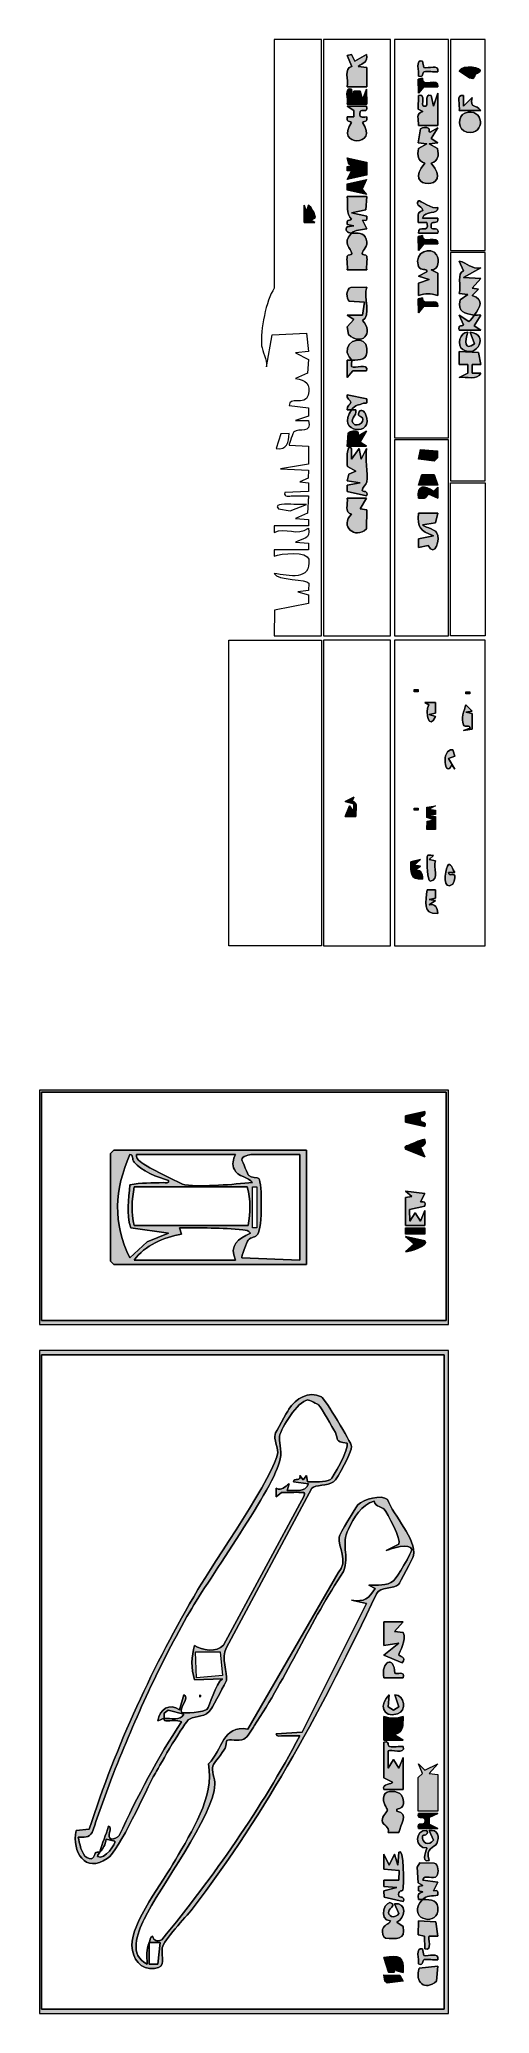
# Model space of a CAD drawing. Header units: inches. Extents: x -1525 to 612, y 0 to 1008.
# Drawn here: x -1525 to -1316, y 62 to 979 of the extents above; entities that cross this region are included whole.
import ezdxf

# ---------------------------------------------------------------- set-up
doc = ezdxf.new("R2010")
doc.units = ezdxf.units.IN
doc.header["$MEASUREMENT"] = 0
doc.layers.add('Layer 1', color=7, linetype='Continuous', lineweight=0)

msp = doc.modelspace()

# ---------------------------------------------------------------- hatches: boundary and pattern name
at = {"layer": 'Layer 1', "true_color": 0x000000, "transparency": 33554687}
h = msp.add_hatch(color=18, dxfattribs=at)
h.dxf.hatch_style = 2
edge = h.paths.add_edge_path()
edge.add_spline(control_points=[(-1380.02, 971.99), (-1380.02, 971.99), (-1378.49, 969), (-1378.49, 969), (-1378.49, 969), (-1373.01, 972), (-1373.01, 972), (-1372.41, 968.53), (-1374.7, 967.96), (-1377.01, 966.5), (-1377.01, 966.5), (-1372.99, 966.01), (-1372.99, 966.01), (-1372.99, 966.01), (-1372.99, 956.99), (-1372.99, 956.99), (-1372.99, 956.99), (-1382.01, 956.99), (-1382.01, 956.99), (-1381.42, 960.44), (-1383.79, 965.41), (-1379.96, 966.51), (-1379.96, 966.51), (-1382.01, 971.49), (-1382.01, 971.49), (-1382.01, 971.49), (-1380.02, 971.99), (-1380.02, 971.99)], knot_values=[0, 0, 0, 0, 1, 1, 1, 2, 2, 2, 3, 3, 3, 4, 4, 4, 5, 5, 5, 6, 6, 6, 7, 7, 7, 8, 8, 8, 9, 9, 9, 9], degree=3, periodic=0)
h = msp.add_hatch(color=18, dxfattribs=at)
h.dxf.hatch_style = 2
edge = h.paths.add_edge_path()
edge.add_spline(control_points=[(-1347, 969), (-1347, 969), (-1346.46, 965.93), (-1346.46, 965.93), (-1344.42, 965.35), (-1339.15, 967.76), (-1340.01, 964.01), (-1342.01, 963.74), (-1344.48, 964.42), (-1346.35, 964.02), (-1347.4, 963.79), (-1346.31, 961.04), (-1348.99, 962.01), (-1348.43, 964.13), (-1350.72, 969.82), (-1347, 969)], knot_values=[0, 0, 0, 0, 1, 1, 1, 2, 2, 2, 3, 3, 3, 4, 4, 4, 5, 5, 5, 5], degree=3, periodic=0)
h = msp.add_hatch(color=18, dxfattribs=at)
h.dxf.hatch_style = 2
edge = h.paths.add_edge_path()
edge.add_spline(control_points=[(-1322.58, 962.56), (-1322.98, 962.21), (-1322.98, 961.02), (-1323.64, 960.94), (-1323.64, 960.94), (-1325.24, 961.16), (-1325.24, 961.16), (-1325.24, 961.16), (-1329.99, 964.48), (-1329.99, 964.48), (-1328.65, 967.36), (-1318.62, 966.22), (-1320.49, 963.99), (-1321.31, 963.66), (-1321.92, 963.11), (-1322.58, 962.56)], knot_values=[0, 0, 0, 0, 1, 1, 1, 2, 2, 2, 3, 3, 3, 4, 4, 4, 5, 5, 5, 5], degree=3, periodic=0)
h = msp.add_hatch(color=18, dxfattribs=at)
h.dxf.hatch_style = 2
edge = h.paths.add_edge_path()
edge.add_spline(control_points=[(-1380.01, 955.99), (-1380.01, 955.99), (-1379.5, 950.99), (-1379.5, 950.99), (-1379.5, 950.99), (-1379, 955.01), (-1379, 955.01), (-1379, 955.01), (-1376, 955.01), (-1376, 955.01), (-1376, 955.01), (-1375.01, 951), (-1375.01, 951), (-1375.01, 951), (-1373.01, 955.99), (-1373.01, 955.99), (-1373.01, 955.99), (-1372.99, 948.99), (-1372.99, 948.99), (-1372.99, 948.99), (-1382.01, 948.99), (-1382.01, 948.99), (-1381.44, 951.12), (-1383.71, 956.83), (-1380.01, 955.99)], knot_values=[0, 0, 0, 0, 1, 1, 1, 2, 2, 2, 3, 3, 3, 4, 4, 4, 5, 5, 5, 6, 6, 6, 7, 7, 7, 8, 8, 8, 8], degree=3, periodic=0)
h = msp.add_hatch(color=18, dxfattribs=at)
h.dxf.hatch_style = 2
edge = h.paths.add_edge_path()
edge.add_spline(control_points=[(-1340.01, 954), (-1340.01, 954), (-1340, 939), (-1340, 939), (-1340, 939), (-1349, 939), (-1349, 939), (-1348.78, 941.92), (-1350.33, 944.72), (-1346.99, 945.5), (-1346.99, 945.5), (-1349.02, 946.64), (-1349.02, 946.64), (-1349.02, 946.64), (-1348.99, 953), (-1348.99, 953), (-1345.07, 953.91), (-1348.16, 948.45), (-1346.49, 947.99), (-1343.14, 947.08), (-1347.09, 954.27), (-1343.01, 952.99), (-1343.01, 952.99), (-1342.01, 948.01), (-1342.01, 948.01), (-1342.01, 948.01), (-1340.01, 954), (-1340.01, 954)], knot_values=[0, 0, 0, 0, 1, 1, 1, 2, 2, 2, 3, 3, 3, 4, 4, 4, 5, 5, 5, 6, 6, 6, 7, 7, 7, 8, 8, 8, 9, 9, 9, 9], degree=3, periodic=0)
h = msp.add_hatch(color=18, dxfattribs=at)
h.dxf.hatch_style = 2
edge = h.paths.add_edge_path()
edge.add_spline(control_points=[(-1347.01, 960.98), (-1347.61, 956.37), (-1339.27, 961.66), (-1340.01, 957.01), (-1340.01, 957.01), (-1346.46, 957.07), (-1346.46, 957.07), (-1346.46, 957.07), (-1348.99, 954.01), (-1348.99, 954.01), (-1348.99, 954.01), (-1349.01, 960.5), (-1349.01, 960.5), (-1349.01, 960.5), (-1347.01, 960.98), (-1347.01, 960.98)], knot_values=[0, 0, 0, 0, 1, 1, 1, 2, 2, 2, 3, 3, 3, 4, 4, 4, 5, 5, 5, 5], degree=3, periodic=0)
h = msp.add_hatch(color=18, dxfattribs=at)
h.dxf.hatch_style = 2
edge = h.paths.add_edge_path()
edge.add_spline(control_points=[(-1328.01, 952.99), (-1328.01, 952.99), (-1327.99, 948.01), (-1327.99, 948.01), (-1327.99, 948.01), (-1324, 952.01), (-1324, 952.01), (-1325.19, 946.61), (-1322.16, 949.09), (-1320, 946.01), (-1320, 946.01), (-1330.01, 945.99), (-1330.01, 945.99), (-1329.44, 948.12), (-1331.71, 953.83), (-1328.01, 952.99)], knot_values=[0, 0, 0, 0, 1, 1, 1, 2, 2, 2, 3, 3, 3, 4, 4, 4, 5, 5, 5, 5], degree=3, periodic=0)
h = msp.add_hatch(color=18, dxfattribs=at)
h.dxf.hatch_style = 2
edge = h.paths.add_edge_path()
edge.add_spline(control_points=[(-1373.01, 947.99), (-1372.07, 944.63), (-1375.7, 946.8), (-1376.01, 945.49), (-1376.75, 942.4), (-1375.25, 942.9), (-1373, 943), (-1372.46, 940.3), (-1373.63, 941.55), (-1375, 940.51), (-1366.78, 929.13), (-1388.22, 929.13), (-1380, 940.51), (-1381.37, 941.55), (-1382.54, 940.3), (-1382, 943), (-1382, 943), (-1379, 943), (-1379, 943), (-1379, 943), (-1379, 946), (-1379, 946), (-1379, 946), (-1381.99, 947.99), (-1381.99, 947.99), (-1381.99, 947.99), (-1373.01, 947.99), (-1373.01, 947.99)], knot_values=[0, 0, 0, 0, 1, 1, 1, 2, 2, 2, 3, 3, 3, 4, 4, 4, 5, 5, 5, 6, 6, 6, 7, 7, 7, 8, 8, 8, 9, 9, 9, 9], degree=3, periodic=0)
h = msp.add_hatch(color=18, dxfattribs=at)
h.dxf.hatch_style = 2
edge = h.paths.add_edge_path()
edge.add_spline(control_points=[(-1327.33, 944.84), (-1318.62, 947.91), (-1317.28, 934.27), (-1326.48, 935.98), (-1330.73, 936.76), (-1330.82, 943.61), (-1327.33, 944.84)], knot_values=[0, 0, 0, 0, 1, 1, 1, 2, 2, 2, 2], degree=3, periodic=0)
h = msp.add_hatch(color=18, dxfattribs=at)
h.dxf.hatch_style = 2
edge = h.paths.add_edge_path()
edge.add_spline(control_points=[(-1344.19, 937.72), (-1343.74, 937.45), (-1344.38, 935.66), (-1343.5, 936), (-1343.5, 936), (-1340.01, 937.99), (-1340.01, 937.99), (-1340.01, 937.99), (-1343.01, 933.01), (-1343.01, 933.01), (-1343.01, 933.01), (-1340, 931), (-1340, 931), (-1340, 931), (-1344.01, 930.5), (-1344.01, 930.5), (-1344.01, 930.5), (-1340.12, 928.38), (-1340.12, 928.38), (-1339.52, 924.9), (-1339.54, 922.83), (-1343, 921.5), (-1331.71, 908.89), (-1357.29, 908.9), (-1346, 921.5), (-1349.46, 922.83), (-1349.48, 924.9), (-1348.88, 928.38), (-1348.88, 928.38), (-1344.99, 930.5), (-1344.99, 930.5), (-1344.99, 930.5), (-1349.01, 931), (-1349.01, 931), (-1349.01, 931), (-1348.07, 937.57), (-1348.07, 937.57), (-1346.91, 938.11), (-1345.32, 938.42), (-1344.19, 937.72)], knot_values=[0, 0, 0, 0, 1, 1, 1, 2, 2, 2, 3, 3, 3, 4, 4, 4, 5, 5, 5, 6, 6, 6, 7, 7, 7, 8, 8, 8, 9, 9, 9, 10, 10, 10, 11, 11, 11, 12, 12, 12, 13, 13, 13, 13], degree=3, periodic=0)
h = msp.add_hatch(color=18, dxfattribs=at)
h.dxf.hatch_style = 2
h.paths.add_polyline_path([(-1372.99, 921.99), (-1372.99, 916.01), (-1381.99, 914), (-1380, 917.99), (-1381.99, 918), (-1381.99, 920), (-1379.99, 920.5), (-1381.24, 921.04), (-1381.99, 924)])
h = msp.add_hatch(color=18, dxfattribs=at)
h.dxf.hatch_style = 2
h.paths.add_polyline_path([(-1373.01, 913.99), (-1375.03, 909.5), (-1373.01, 907.01), (-1382, 909.02), (-1382, 911.99)])
h = msp.add_hatch(color=18, dxfattribs=at)
h.dxf.hatch_style = 2
edge = h.paths.add_edge_path()
edge.add_spline(control_points=[(-1400.99, 899), (-1400.99, 899), (-1399.99, 902), (-1399.99, 902), (-1399.71, 902.37), (-1396.43, 897.31), (-1397.01, 895.99), (-1397.01, 895.99), (-1398.99, 895), (-1398.99, 895), (-1398.99, 895), (-1397.01, 894.01), (-1397.01, 894.01), (-1397.01, 894.01), (-1402, 894), (-1402, 894), (-1402, 894), (-1401.99, 902), (-1401.99, 902), (-1401.99, 902), (-1400.99, 899), (-1400.99, 899)], knot_values=[0, 0, 0, 0, 1, 1, 1, 2, 2, 2, 3, 3, 3, 4, 4, 4, 5, 5, 5, 6, 6, 6, 7, 7, 7, 7], degree=3, periodic=0)
h = msp.add_hatch(color=18, dxfattribs=at)
h.dxf.hatch_style = 2
edge = h.paths.add_edge_path()
edge.add_spline(control_points=[(-1380, 889), (-1382.32, 889.09), (-1383.19, 890.87), (-1382.01, 892), (-1382.01, 892), (-1378.99, 892.5), (-1378.99, 892.5), (-1378.99, 892.5), (-1382.01, 893), (-1382.01, 893), (-1382.53, 895.7), (-1381.38, 894.45), (-1380, 895.49), (-1382.81, 897.88), (-1381.54, 902.55), (-1382, 906), (-1382, 906), (-1373, 906), (-1373, 906), (-1373, 906), (-1373.44, 899.93), (-1373.44, 899.93), (-1373.44, 899.93), (-1380.01, 898.5), (-1380.01, 898.5), (-1380.01, 898.5), (-1373, 896.99), (-1373, 896.99), (-1372.71, 894.87), (-1372.94, 894.81), (-1375, 894.99), (-1375, 894.99), (-1373, 891.01), (-1373, 891.01), (-1375.5, 890.52), (-1378.33, 890.77), (-1380, 889), (-1377.22, 888.89), (-1374.46, 889.58), (-1373.17, 886.29), (-1372.02, 882.44), (-1374.98, 881.43), (-1375.04, 879.51), (-1375.05, 878.9), (-1373.21, 879.16), (-1373, 878.35), (-1372.54, 876.54), (-1373.25, 873.97), (-1373, 872), (-1373, 872), (-1382, 872), (-1382, 872), (-1381.75, 873.97), (-1382.46, 876.54), (-1382, 878.35), (-1381.79, 879.16), (-1379.95, 878.9), (-1379.96, 879.51), (-1380.03, 882.09), (-1384.76, 883.94), (-1380, 889)], knot_values=[0, 0, 0, 0, 1, 1, 1, 2, 2, 2, 3, 3, 3, 4, 4, 4, 5, 5, 5, 6, 6, 6, 7, 7, 7, 8, 8, 8, 9, 9, 9, 10, 10, 10, 11, 11, 11, 12, 12, 12, 13, 13, 13, 14, 14, 14, 15, 15, 15, 16, 16, 16, 17, 17, 17, 18, 18, 18, 19, 19, 19, 20, 20, 20, 20], degree=3, periodic=0)
h = msp.add_hatch(color=18, dxfattribs=at)
h.dxf.hatch_style = 2
edge = h.paths.add_edge_path()
edge.add_spline(control_points=[(-1340, 900.99), (-1339.4, 897.29), (-1346.19, 899.91), (-1347, 896.01), (-1347, 896.01), (-1340.01, 895.99), (-1340.01, 895.99), (-1339.25, 892.04), (-1343.92, 896.15), (-1343.01, 891.51), (-1342.75, 890.21), (-1339.05, 892.36), (-1340.01, 889.01), (-1340.01, 889.01), (-1348.99, 889.01), (-1348.99, 889.01), (-1349.23, 893.48), (-1343.53, 888.35), (-1344.99, 894), (-1344.99, 894), (-1349.01, 894), (-1349.01, 894), (-1348.97, 896.82), (-1350.02, 898.63), (-1346.99, 899.5), (-1346.43, 901.1), (-1350.95, 901.88), (-1348.99, 904), (-1348.28, 904.77), (-1342.38, 899.53), (-1340, 900.99)], knot_values=[0, 0, 0, 0, 1, 1, 1, 2, 2, 2, 3, 3, 3, 4, 4, 4, 5, 5, 5, 6, 6, 6, 7, 7, 7, 8, 8, 8, 9, 9, 9, 10, 10, 10, 10], degree=3, periodic=0)
h = msp.add_hatch(color=18, dxfattribs=at)
h.dxf.hatch_style = 2
edge = h.paths.add_edge_path()
edge.add_spline(control_points=[(-1342.99, 871.99), (-1342.99, 871.99), (-1339.93, 870.45), (-1339.93, 870.45), (-1339.93, 870.45), (-1340.01, 860), (-1340.01, 860), (-1343.35, 861.16), (-1345.65, 861.15), (-1348.99, 860), (-1348.99, 860), (-1348.87, 865.87), (-1348.87, 865.87), (-1348.87, 865.87), (-1343.99, 867.5), (-1343.99, 867.5), (-1343.99, 867.5), (-1349, 869.01), (-1349, 869.01), (-1349, 869.01), (-1345, 871.01), (-1345, 871.01), (-1344.97, 873.04), (-1348.05, 871.27), (-1348.88, 873.62), (-1351.32, 880.47), (-1342.89, 883.01), (-1340.49, 879.01), (-1339.08, 876.65), (-1339.49, 871.88), (-1342.99, 871.99)], knot_values=[0, 0, 0, 0, 1, 1, 1, 2, 2, 2, 3, 3, 3, 4, 4, 4, 5, 5, 5, 6, 6, 6, 7, 7, 7, 8, 8, 8, 9, 9, 9, 10, 10, 10, 10], degree=3, periodic=0)
h = msp.add_hatch(color=18, dxfattribs=at)
h.dxf.hatch_style = 2
edge = h.paths.add_edge_path()
edge.add_spline(control_points=[(-1347.01, 887.98), (-1347.61, 883.37), (-1339.27, 888.66), (-1340.01, 884.01), (-1340.01, 884.01), (-1346.46, 884.07), (-1346.46, 884.07), (-1346.46, 884.07), (-1348.99, 881.01), (-1348.99, 881.01), (-1348.99, 881.01), (-1349.01, 887.5), (-1349.01, 887.5), (-1349.01, 887.5), (-1347.01, 887.98), (-1347.01, 887.98)], knot_values=[0, 0, 0, 0, 1, 1, 1, 2, 2, 2, 3, 3, 3, 4, 4, 4, 5, 5, 5, 5], degree=3, periodic=0)
h = msp.add_hatch(color=18, dxfattribs=at)
h.dxf.hatch_style = 2
edge = h.paths.add_edge_path()
edge.add_spline(control_points=[(-1323, 851), (-1327.33, 851.7), (-1331.11, 852.3), (-1329.54, 858.02), (-1329.54, 858.02), (-1325.99, 860.5), (-1325.99, 860.5), (-1325.99, 860.5), (-1330.01, 861), (-1330.01, 861), (-1329.09, 864.29), (-1331.16, 870.73), (-1327.96, 871.51), (-1327.96, 871.51), (-1329.99, 875.99), (-1329.99, 875.99), (-1326.24, 875.46), (-1324.3, 871.89), (-1320, 872.99), (-1320, 872.99), (-1328, 868.5), (-1328, 868.5), (-1328, 868.5), (-1320.01, 868), (-1320.01, 868), (-1320.01, 868), (-1324, 863.5), (-1324, 863.5), (-1324, 863.5), (-1320.99, 863), (-1320.99, 863), (-1320.99, 863), (-1323.99, 860.01), (-1323.99, 860.01), (-1318.25, 858.22), (-1320.16, 854.68), (-1323, 851), (-1322.08, 850.85), (-1320.97, 851.11), (-1320.01, 850.99), (-1320.01, 850.99), (-1323, 846.02), (-1323, 846.02), (-1323, 846.02), (-1320, 844.01), (-1320, 844.01), (-1320, 844.01), (-1329.99, 844.01), (-1329.99, 844.01), (-1330.51, 846.6), (-1329.47, 845.53), (-1327.99, 846.48), (-1327.99, 846.48), (-1329.99, 850.99), (-1329.99, 850.99), (-1329.99, 850.99), (-1325.5, 848.02), (-1325.5, 848.02), (-1324.36, 848.77), (-1323.79, 849.97), (-1323, 851)], knot_values=[0, 0, 0, 0, 1, 1, 1, 2, 2, 2, 3, 3, 3, 4, 4, 4, 5, 5, 5, 6, 6, 6, 7, 7, 7, 8, 8, 8, 9, 9, 9, 10, 10, 10, 11, 11, 11, 12, 12, 12, 13, 13, 13, 14, 14, 14, 15, 15, 15, 16, 16, 16, 17, 17, 17, 18, 18, 18, 19, 19, 19, 20, 20, 20, 20], degree=3, periodic=0)
h = msp.add_hatch(color=18, dxfattribs=at)
h.dxf.hatch_style = 2
edge = h.paths.add_edge_path()
edge.add_spline(control_points=[(-1373, 864), (-1374.59, 859.31), (-1370.63, 850.51), (-1375, 848.51), (-1369.32, 842.35), (-1375.44, 836.33), (-1381.51, 841.99), (-1381.51, 841.99), (-1382.07, 845.49), (-1382.07, 845.49), (-1382.07, 845.49), (-1379.01, 848.99), (-1379.01, 848.99), (-1379.01, 848.99), (-1381.99, 850.99), (-1381.99, 850.99), (-1381.99, 850.99), (-1375, 851), (-1375, 851), (-1375, 851), (-1374, 856.99), (-1374, 856.99), (-1374, 856.99), (-1381.06, 857.44), (-1381.06, 857.44), (-1382.69, 858.58), (-1382.58, 863.25), (-1380.36, 863.86), (-1380.36, 863.86), (-1373, 864), (-1373, 864)], knot_values=[0, 0, 0, 0, 1, 1, 1, 2, 2, 2, 3, 3, 3, 4, 4, 4, 5, 5, 5, 6, 6, 6, 7, 7, 7, 8, 8, 8, 9, 9, 9, 10, 10, 10, 10], degree=3, periodic=0)
h = msp.add_hatch(color=18, dxfattribs=at)
h.dxf.hatch_style = 2
edge = h.paths.add_edge_path()
edge.add_spline(control_points=[(-1347.01, 858.98), (-1347.61, 854.37), (-1339.27, 859.66), (-1340.01, 855.01), (-1340.01, 855.01), (-1346.46, 855.07), (-1346.46, 855.07), (-1346.46, 855.07), (-1348.99, 852.01), (-1348.99, 852.01), (-1348.99, 852.01), (-1349.01, 858.5), (-1349.01, 858.5), (-1349.01, 858.5), (-1347.01, 858.98), (-1347.01, 858.98)], knot_values=[0, 0, 0, 0, 1, 1, 1, 2, 2, 2, 3, 3, 3, 4, 4, 4, 5, 5, 5, 5], degree=3, periodic=0)
h = msp.add_hatch(color=18, dxfattribs=at)
h.dxf.hatch_style = 2
edge = h.paths.add_edge_path()
edge.add_spline(control_points=[(-1380, 830), (-1379.75, 829.4), (-1380.26, 827.9), (-1379.98, 827.03), (-1378.84, 826.04), (-1371.94, 828.98), (-1373.01, 825.01), (-1373.01, 825.01), (-1379.46, 825.07), (-1379.46, 825.07), (-1379.46, 825.07), (-1381.99, 822.01), (-1381.99, 822.01), (-1381.99, 822.01), (-1382, 830.01), (-1382, 830.01), (-1381.34, 830.05), (-1380.66, 829.97), (-1380, 830), (-1380.47, 831.12), (-1381.79, 831.96), (-1382.01, 833.56), (-1382.9, 840.12), (-1373.17, 841.51), (-1372.9, 835.5), (-1372.65, 829.82), (-1375.71, 830.19), (-1380, 830)], knot_values=[0, 0, 0, 0, 1, 1, 1, 2, 2, 2, 3, 3, 3, 4, 4, 4, 5, 5, 5, 6, 6, 6, 7, 7, 7, 8, 8, 8, 9, 9, 9, 9], degree=3, periodic=0)
h = msp.add_hatch(color=18, dxfattribs=at)
h.dxf.hatch_style = 2
edge = h.paths.add_edge_path()
edge.add_spline(control_points=[(-1326, 842.99), (-1327.38, 839), (-1327.73, 834.03), (-1322.96, 837.61), (-1322.96, 837.61), (-1325, 842.99), (-1325, 842.99), (-1315.93, 842.55), (-1321.63, 830.56), (-1328.33, 834.93), (-1331.11, 836.75), (-1329.89, 843.17), (-1326, 842.99)], knot_values=[0, 0, 0, 0, 1, 1, 1, 2, 2, 2, 3, 3, 3, 4, 4, 4, 4], degree=3, periodic=0)
h = msp.add_hatch(color=18, dxfattribs=at)
h.dxf.hatch_style = 2
edge = h.paths.add_edge_path()
edge.add_spline(control_points=[(-1319.99, 828.01), (-1319.99, 828.01), (-1324.01, 828), (-1324.01, 828), (-1324.01, 828), (-1324.01, 824), (-1324.01, 824), (-1324.01, 824), (-1320, 823.99), (-1320, 823.99), (-1321.54, 820.58), (-1326.73, 822.39), (-1329.99, 822.01), (-1329.99, 822.01), (-1325.99, 824), (-1325.99, 824), (-1325.99, 824), (-1325.99, 828), (-1325.99, 828), (-1325.99, 828), (-1330.01, 827.99), (-1330.01, 827.99), (-1330.01, 827.99), (-1329.99, 834), (-1329.99, 834), (-1329.99, 834), (-1321, 833.53), (-1321, 833.53), (-1321, 833.53), (-1319.99, 828.01), (-1319.99, 828.01)], knot_values=[0, 0, 0, 0, 1, 1, 1, 2, 2, 2, 3, 3, 3, 4, 4, 4, 5, 5, 5, 6, 6, 6, 7, 7, 7, 8, 8, 8, 9, 9, 9, 10, 10, 10, 10], degree=3, periodic=0)
h = msp.add_hatch(color=18, dxfattribs=at)
h.dxf.hatch_style = 2
edge = h.paths.add_edge_path()
edge.add_spline(control_points=[(-1380, 807), (-1380.65, 807.08), (-1381.34, 806.94), (-1381.99, 807.01), (-1382.56, 808.69), (-1380.32, 809.61), (-1380.31, 810.5), (-1380.31, 811.49), (-1382.63, 812.21), (-1382, 813.99), (-1382, 813.99), (-1373, 812), (-1373, 812), (-1372.55, 809.2), (-1373.43, 810.48), (-1374.51, 810.01), (-1376.76, 809.02), (-1378.11, 809.53), (-1380, 807), (-1379.35, 806.92), (-1378.66, 807.06), (-1378.01, 807), (-1377.29, 803.98), (-1381.92, 802.33), (-1378.49, 800.01), (-1377.21, 799.67), (-1375.47, 800.3), (-1375.01, 801.51), (-1373.77, 804.76), (-1378.17, 803.11), (-1376.5, 806.01), (-1375.52, 807.71), (-1373.91, 805.88), (-1373.52, 804.98), (-1368.7, 794.01), (-1388.04, 796.24), (-1380, 807)], knot_values=[0, 0, 0, 0, 1, 1, 1, 2, 2, 2, 3, 3, 3, 4, 4, 4, 5, 5, 5, 6, 6, 6, 7, 7, 7, 8, 8, 8, 9, 9, 9, 10, 10, 10, 11, 11, 11, 12, 12, 12, 12], degree=3, periodic=0)
h = msp.add_hatch(color=18, dxfattribs=at)
h.dxf.hatch_style = 2
edge = h.paths.add_edge_path()
edge.add_spline(control_points=[(-1380.01, 788.99), (-1380.01, 788.99), (-1379.99, 784), (-1379.99, 784), (-1379.99, 784), (-1376.51, 789.01), (-1376.51, 789.01), (-1376.51, 789.01), (-1375.5, 783.99), (-1375.5, 783.99), (-1375.5, 783.99), (-1373.01, 789), (-1373.01, 789), (-1373.95, 784.77), (-1372.29, 777.25), (-1373, 773.55), (-1373.34, 771.77), (-1374.96, 771.07), (-1375.03, 769.5), (-1375.07, 768.71), (-1371.9, 769.65), (-1373.01, 767.01), (-1373.01, 767.01), (-1382, 769.02), (-1382, 769.02), (-1382, 769.02), (-1382, 771.98), (-1382, 771.98), (-1382, 771.98), (-1376.01, 773.01), (-1376.01, 773.01), (-1376.01, 773.01), (-1382.01, 774), (-1382.01, 774), (-1382.01, 774), (-1381.32, 777.03), (-1381.32, 777.03), (-1381.32, 777.03), (-1378, 778.51), (-1378, 778.51), (-1378, 778.51), (-1381.88, 780.62), (-1381.88, 780.62), (-1382.27, 781.74), (-1382.47, 792.27), (-1380.01, 788.99)], knot_values=[0, 0, 0, 0, 1, 1, 1, 2, 2, 2, 3, 3, 3, 4, 4, 4, 5, 5, 5, 6, 6, 6, 7, 7, 7, 8, 8, 8, 9, 9, 9, 10, 10, 10, 11, 11, 11, 12, 12, 12, 13, 13, 13, 14, 14, 14, 15, 15, 15, 15], degree=3, periodic=0)
h = msp.add_hatch(color=18, dxfattribs=at)
h.dxf.hatch_style = 2
edge = h.paths.add_edge_path()
edge.add_spline(control_points=[(-1377.19, 796.72), (-1376.74, 796.45), (-1377.38, 794.66), (-1376.5, 795), (-1376.5, 795), (-1373.01, 796.99), (-1373.01, 796.99), (-1373.01, 796.99), (-1376.01, 792.01), (-1376.01, 792.01), (-1376.01, 792.01), (-1373.01, 790.01), (-1373.01, 790.01), (-1373.01, 790.01), (-1382, 790), (-1382, 790), (-1382, 790), (-1381.56, 796.06), (-1381.56, 796.06), (-1380.75, 797.22), (-1378.33, 797.43), (-1377.19, 796.72)], knot_values=[0, 0, 0, 0, 1, 1, 1, 2, 2, 2, 3, 3, 3, 4, 4, 4, 5, 5, 5, 6, 6, 6, 7, 7, 7, 7], degree=3, periodic=0)
h = msp.add_hatch(color=18, dxfattribs=at)
h.dxf.hatch_style = 2
h.paths.add_polyline_path([(-1340.08, 787.92), (-1340.12, 784.63), (-1341.64, 783.13), (-1348.9, 784.09), (-1348.01, 788.56)])
h = msp.add_hatch(color=18, dxfattribs=at)
h.dxf.hatch_style = 2
edge = h.paths.add_edge_path()
edge.add_spline(control_points=[(-1342.02, 769.01), (-1342.02, 769.01), (-1340.01, 770.99), (-1340.01, 770.99), (-1340.01, 770.99), (-1340.01, 766), (-1340.01, 766), (-1340.01, 766), (-1344.51, 768), (-1344.51, 768), (-1345.34, 765.39), (-1346.35, 765.87), (-1348.99, 766), (-1349.71, 771.98), (-1345.89, 772.28), (-1342.02, 769.01)], knot_values=[0, 0, 0, 0, 1, 1, 1, 2, 2, 2, 3, 3, 3, 4, 4, 4, 5, 5, 5, 5], degree=3, periodic=0)
h = msp.add_hatch(color=18, dxfattribs=at)
h.dxf.hatch_style = 2
h.paths.add_polyline_path([(-1340, 772), (-1349, 772), (-1347.36, 776.86), (-1341.64, 776.86)])
h = msp.add_hatch(color=18, dxfattribs=at)
h.dxf.hatch_style = 2
edge = h.paths.add_edge_path()
edge.add_spline(control_points=[(-1373.01, 766), (-1373.01, 766), (-1376, 761.01), (-1376, 761.01), (-1376, 761.01), (-1372.93, 760.45), (-1372.93, 760.45), (-1372.93, 760.45), (-1373.14, 751.64), (-1373.14, 751.64), (-1378.29, 746.53), (-1385.83, 753.01), (-1380, 758.51), (-1383.51, 759.39), (-1381.64, 762.99), (-1382, 766), (-1382, 766), (-1373.01, 766), (-1373.01, 766)], knot_values=[0, 0, 0, 0, 1, 1, 1, 2, 2, 2, 3, 3, 3, 4, 4, 4, 5, 5, 5, 6, 6, 6, 6], degree=3, periodic=0)
h = msp.add_hatch(color=18, dxfattribs=at)
h.dxf.hatch_style = 2
edge = h.paths.add_edge_path()
edge.add_spline(control_points=[(-1340, 759), (-1340, 759), (-1340.99, 754.43), (-1340.99, 754.43), (-1340.99, 754.43), (-1347.01, 753.5), (-1347.01, 753.5), (-1347.04, 752.74), (-1341.64, 751.64), (-1340.49, 749.96), (-1338.47, 747.02), (-1341.35, 737.96), (-1344.43, 743.9), (-1344.43, 743.9), (-1349, 743.01), (-1349, 743.01), (-1349, 743.01), (-1348.99, 746.98), (-1348.99, 746.98), (-1348.99, 746.98), (-1341.99, 748.5), (-1341.99, 748.5), (-1348.48, 750.94), (-1349.27, 752.1), (-1349, 759), (-1349, 759), (-1340, 759), (-1340, 759)], knot_values=[0, 0, 0, 0, 1, 1, 1, 2, 2, 2, 3, 3, 3, 4, 4, 4, 5, 5, 5, 6, 6, 6, 7, 7, 7, 8, 8, 8, 9, 9, 9, 9], degree=3, periodic=0)
h = msp.add_hatch(color=18, dxfattribs=at)
h.dxf.hatch_style = 2
h.paths.add_polyline_path([(-1349.01, 676.99), (-1349.01, 676.01), (-1350.99, 676.01), (-1350.99, 676.99)])
h = msp.add_hatch(color=18, dxfattribs=at)
h.dxf.hatch_style = 2
edge = h.paths.add_edge_path()
edge.add_spline(control_points=[(-1341, 671), (-1341, 671), (-1341.07, 666.06), (-1341.07, 666.06), (-1341.07, 666.06), (-1344.01, 665.5), (-1344.01, 665.5), (-1344.01, 665.5), (-1341.01, 664.51), (-1341.01, 664.51), (-1343.97, 657.77), (-1346.18, 666.34), (-1344.1, 669.92), (-1344.1, 669.92), (-1346, 670.99), (-1346, 670.99), (-1346, 670.99), (-1341, 671), (-1341, 671)], knot_values=[0, 0, 0, 0, 1, 1, 1, 2, 2, 2, 3, 3, 3, 4, 4, 4, 5, 5, 5, 6, 6, 6, 6], degree=3, periodic=0)
h = msp.add_hatch(color=18, dxfattribs=at)
h.dxf.hatch_style = 2
edge = h.paths.add_edge_path()
edge.add_spline(control_points=[(-1323.99, 667), (-1323.99, 667), (-1327.01, 666.5), (-1327.01, 666.5), (-1327.01, 666.5), (-1324.07, 665.95), (-1324.07, 665.95), (-1324.07, 665.95), (-1323.99, 658.58), (-1323.99, 658.58), (-1323.99, 658.58), (-1328, 658.01), (-1328, 658.01), (-1328, 658.01), (-1325, 659.01), (-1325, 659.01), (-1324.72, 661.05), (-1327.31, 659.05), (-1328.06, 660.65), (-1329.33, 663.39), (-1327.69, 667.29), (-1326.99, 670), (-1326.99, 670), (-1323.99, 667), (-1323.99, 667)], knot_values=[0, 0, 0, 0, 1, 1, 1, 2, 2, 2, 3, 3, 3, 4, 4, 4, 5, 5, 5, 6, 6, 6, 7, 7, 7, 8, 8, 8, 8], degree=3, periodic=0)
h = msp.add_hatch(color=18, dxfattribs=at)
h.dxf.hatch_style = 2
h.paths.add_polyline_path([(-1325.01, 675.99), (-1325.01, 675.01), (-1326.99, 675.01), (-1326.99, 675.99)])
h = msp.add_hatch(color=18, dxfattribs=at)
h.dxf.hatch_style = 2
edge = h.paths.add_edge_path()
edge.add_spline(control_points=[(-1333.01, 649), (-1333.01, 649), (-1331.99, 646.01), (-1331.99, 646.01), (-1331.99, 646.01), (-1334.99, 645.01), (-1334.99, 645.01), (-1334.99, 645.01), (-1332.01, 640), (-1332.01, 640), (-1332.01, 640), (-1333.5, 642.01), (-1333.5, 642.01), (-1336.44, 635.08), (-1338.87, 649.72), (-1333.01, 649)], knot_values=[0, 0, 0, 0, 1, 1, 1, 2, 2, 2, 3, 3, 3, 4, 4, 4, 5, 5, 5, 5], degree=3, periodic=0)
h = msp.add_hatch(color=18, dxfattribs=at)
h.dxf.hatch_style = 2
edge = h.paths.add_edge_path()
edge.add_spline(control_points=[(-1378.99, 626.99), (-1378.99, 626.99), (-1379.73, 625.22), (-1379.73, 625.22), (-1376.59, 624.67), (-1378.36, 620.66), (-1378, 618), (-1378, 618), (-1382.99, 618.01), (-1382.99, 618.01), (-1382.99, 618.01), (-1380.99, 622.99), (-1380.99, 622.99), (-1380.99, 622.99), (-1379.01, 620), (-1379.01, 620), (-1379.01, 620), (-1378.99, 624), (-1378.99, 624), (-1378.99, 624), (-1382.99, 624.98), (-1382.99, 624.98), (-1382.99, 624.98), (-1378.99, 626.99), (-1378.99, 626.99)], knot_values=[0, 0, 0, 0, 1, 1, 1, 2, 2, 2, 3, 3, 3, 4, 4, 4, 5, 5, 5, 6, 6, 6, 7, 7, 7, 8, 8, 8, 8], degree=3, periodic=0)
h = msp.add_hatch(color=18, dxfattribs=at)
h.dxf.hatch_style = 2
h.paths.add_polyline_path([(-1349.01, 621.99), (-1349.01, 621.01), (-1350.99, 621.01), (-1350.99, 621.99)])
h = msp.add_hatch(color=18, dxfattribs=at)
h.dxf.hatch_style = 2
h.paths.add_polyline_path([(-1341, 622.99), (-1344.01, 621.5), (-1340.99, 621), (-1340.99, 619), (-1344.01, 618.5), (-1341.01, 617.98), (-1341, 612.01), (-1345, 612.01), (-1344.91, 615.91), (-1341.99, 616.5), (-1345.11, 617.6), (-1345.09, 622.4)])
h = msp.add_hatch(color=18, dxfattribs=at)
h.dxf.hatch_style = 2
edge = h.paths.add_edge_path()
edge.add_spline(control_points=[(-1348.01, 598), (-1348.01, 598), (-1351.01, 595.5), (-1351.01, 595.5), (-1351.01, 595.5), (-1348, 594.99), (-1348, 594.99), (-1348, 594.99), (-1350.99, 593.01), (-1350.99, 593.01), (-1348.03, 593.6), (-1347.09, 591.82), (-1347, 589.01), (-1353.25, 588.72), (-1352.48, 592.21), (-1352.53, 597.02), (-1352.53, 597.02), (-1348.01, 598), (-1348.01, 598)], knot_values=[0, 0, 0, 0, 1, 1, 1, 2, 2, 2, 3, 3, 3, 4, 4, 4, 5, 5, 5, 6, 6, 6, 6], degree=3, periodic=0)
h = msp.add_hatch(color=18, dxfattribs=at)
h.dxf.hatch_style = 2
edge = h.paths.add_edge_path()
edge.add_spline(control_points=[(-1342, 599.99), (-1342, 599.99), (-1343.99, 598.01), (-1343.99, 598.01), (-1343.99, 598.01), (-1340.97, 597.46), (-1340.97, 597.46), (-1342.42, 594.36), (-1338.9, 588.85), (-1343.48, 588.01), (-1345.02, 588.31), (-1344.83, 596.64), (-1344.92, 598.54), (-1345.04, 601.09), (-1343.79, 599.83), (-1342, 599.99)], knot_values=[0, 0, 0, 0, 1, 1, 1, 2, 2, 2, 3, 3, 3, 4, 4, 4, 5, 5, 5, 5], degree=3, periodic=0)
h = msp.add_hatch(color=18, dxfattribs=at)
h.dxf.hatch_style = 2
edge = h.paths.add_edge_path()
edge.add_spline(control_points=[(-1332, 592.01), (-1332, 592.01), (-1335, 591.99), (-1335, 591.99), (-1335.09, 589.66), (-1331.75, 592.6), (-1332.02, 589.53), (-1332.11, 588.54), (-1332.7, 587.57), (-1332.92, 586.59), (-1337.82, 583.23), (-1336.7, 592.56), (-1335.51, 595), (-1334.2, 597.71), (-1332.94, 593.05), (-1332, 592.01)], knot_values=[0, 0, 0, 0, 1, 1, 1, 2, 2, 2, 3, 3, 3, 4, 4, 4, 5, 5, 5, 5], degree=3, periodic=0)
h = msp.add_hatch(color=18, dxfattribs=at)
h.dxf.hatch_style = 2
edge = h.paths.add_edge_path()
edge.add_spline(control_points=[(-1341.01, 583.99), (-1341.01, 583.99), (-1341.09, 580.09), (-1341.09, 580.09), (-1341.09, 580.09), (-1344.01, 579.5), (-1344.01, 579.5), (-1344.01, 579.5), (-1341, 578.99), (-1341, 578.99), (-1341, 578.99), (-1343.99, 577.01), (-1343.99, 577.01), (-1341.03, 577.6), (-1340.09, 575.82), (-1340, 573.01), (-1347.44, 572.49), (-1345.43, 578.83), (-1344.92, 583.92), (-1344.92, 583.92), (-1341.01, 583.99), (-1341.01, 583.99)], knot_values=[0, 0, 0, 0, 1, 1, 1, 2, 2, 2, 3, 3, 3, 4, 4, 4, 5, 5, 5, 6, 6, 6, 7, 7, 7, 7], degree=3, periodic=0)
h = msp.add_hatch(color=18, dxfattribs=at)
h.dxf.hatch_style = 2
edge = h.paths.add_edge_path()
edge.add_spline(control_points=[(-1336, 490), (-1336, 490), (-1524, 490), (-1524, 490), (-1524, 490), (-1524, 384), (-1524, 384), (-1524, 384), (-1336, 384), (-1336, 384), (-1336, 384), (-1336, 490), (-1336, 490)], knot_values=[0, 0, 0, 0, 1, 1, 1, 2, 2, 2, 3, 3, 3, 4, 4, 4, 4], degree=3, periodic=0)
edge = h.paths.add_edge_path()
edge.add_spline(control_points=[(-1335, 491), (-1335, 491), (-1335, 382), (-1335, 382), (-1335, 382), (-1525, 382), (-1525, 382), (-1525, 382), (-1525, 491), (-1525, 491), (-1525, 491), (-1335, 491), (-1335, 491)], knot_values=[0, 0, 0, 0, 1, 1, 1, 2, 2, 2, 3, 3, 3, 4, 4, 4, 4], degree=3, periodic=0)
h = msp.add_hatch(color=18, dxfattribs=at)
h.dxf.hatch_style = 2
edge = h.paths.add_edge_path()
edge.add_spline(control_points=[(-1346.01, 480.99), (-1345.32, 477.75), (-1348.92, 480.06), (-1348.02, 476.49), (-1347.86, 475.83), (-1344.98, 476.6), (-1346.01, 474.01), (-1346.01, 474.01), (-1354.95, 476.07), (-1354.95, 476.07), (-1354.95, 476.07), (-1355, 478.99), (-1355, 478.99), (-1355, 478.99), (-1346.01, 480.99), (-1346.01, 480.99)], knot_values=[0, 0, 0, 0, 1, 1, 1, 2, 2, 2, 3, 3, 3, 4, 4, 4, 5, 5, 5, 5], degree=3, periodic=0)
h = msp.add_hatch(color=18, dxfattribs=at)
h.dxf.hatch_style = 2
edge = h.paths.add_edge_path()
edge.add_spline(control_points=[(-1346.01, 468), (-1345.62, 465.41), (-1346.02, 465.45), (-1348.04, 464.49), (-1348.04, 464.49), (-1346, 460.01), (-1346, 460.01), (-1346, 460.01), (-1354.99, 463.51), (-1354.99, 463.51), (-1355.45, 465.49), (-1354.22, 464.9), (-1353.05, 465.5), (-1351.95, 466.06), (-1346.49, 468.53), (-1346.01, 468)], knot_values=[0, 0, 0, 0, 1, 1, 1, 2, 2, 2, 3, 3, 3, 4, 4, 4, 5, 5, 5, 5], degree=3, periodic=0)
h = msp.add_hatch(color=18, dxfattribs=at)
h.dxf.hatch_style = 2
edge = h.paths.add_edge_path()
edge.add_spline(control_points=[(-1481, 412), (-1481, 412), (-1434, 412), (-1434, 412), (-1436.95, 418.81), (-1432.78, 421.9), (-1427.01, 424.49), (-1427.91, 425.82), (-1429, 425.89), (-1430.46, 426.04), (-1440.2, 427.04), (-1450.22, 426.99), (-1460, 426.99), (-1460, 426.99), (-1458.99, 424.01), (-1458.99, 424.01), (-1467.19, 422.53), (-1476.04, 418.86), (-1481, 412)], knot_values=[0, 0, 0, 0, 1, 1, 1, 2, 2, 2, 3, 3, 3, 4, 4, 4, 5, 5, 5, 6, 6, 6, 6], degree=3, periodic=0)
edge = h.paths.add_edge_path()
edge.add_spline(control_points=[(-1424, 446), (-1424, 446), (-1426, 446), (-1426, 446), (-1426, 446), (-1426, 427), (-1426, 427), (-1426, 427), (-1424, 427), (-1424, 427), (-1424, 427), (-1424, 446), (-1424, 446)], knot_values=[0, 0, 0, 0, 1, 1, 1, 2, 2, 2, 3, 3, 3, 4, 4, 4, 4], degree=3, periodic=0)
edge = h.paths.add_edge_path()
edge.add_spline(control_points=[(-1481, 428), (-1481, 428), (-1428, 428), (-1428, 428), (-1427.07, 434.17), (-1426.74, 439.94), (-1428.51, 446.02), (-1428.51, 446.02), (-1480.99, 446), (-1480.99, 446), (-1482.07, 439.84), (-1482.61, 434.15), (-1481, 428)], knot_values=[0, 0, 0, 0, 1, 1, 1, 2, 2, 2, 3, 3, 3, 4, 4, 4, 4], degree=3, periodic=0)
edge = h.paths.add_edge_path()
edge.add_spline(control_points=[(-1404, 461), (-1404, 461), (-1426.5, 461), (-1426.5, 461), (-1426.96, 461), (-1431.38, 460.21), (-1430.95, 458.56), (-1430.79, 457.92), (-1428.07, 451.5), (-1427.78, 451.23), (-1426.63, 450.11), (-1423.58, 450.39), (-1423.13, 449.86), (-1421.43, 447.82), (-1421.53, 426.94), (-1423.53, 424.03), (-1424.61, 422.46), (-1426.9, 422.77), (-1428.06, 421.3), (-1428.71, 420.49), (-1431.36, 413.33), (-1431, 413.01), (-1431, 413.01), (-1403.99, 411.99), (-1403.99, 411.99), (-1403.99, 411.99), (-1404, 461), (-1404, 461)], knot_values=[0, 0, 0, 0, 1, 1, 1, 2, 2, 2, 3, 3, 3, 4, 4, 4, 5, 5, 5, 6, 6, 6, 7, 7, 7, 8, 8, 8, 9, 9, 9, 9], degree=3, periodic=0)
edge = h.paths.add_edge_path()
edge.add_spline(control_points=[(-1434, 461), (-1434, 461), (-1480, 461), (-1480, 461), (-1480.18, 458.28), (-1476.88, 456.86), (-1474.92, 455.58), (-1473.08, 454.38), (-1458.52, 447.05), (-1457.55, 446.93), (-1448.3, 445.81), (-1435.36, 447.21), (-1426.01, 448.01), (-1427.95, 450.59), (-1432.98, 450.74), (-1434.48, 454.01), (-1435.61, 456.46), (-1435.1, 458.7), (-1434, 461)], knot_values=[0, 0, 0, 0, 1, 1, 1, 2, 2, 2, 3, 3, 3, 4, 4, 4, 5, 5, 5, 6, 6, 6, 6], degree=3, periodic=0)
edge = h.paths.add_edge_path()
edge.add_spline(control_points=[(-1465.01, 448.99), (-1469.8, 450.25), (-1477.98, 453.58), (-1481.06, 457.44), (-1482.11, 458.75), (-1481.28, 461.13), (-1482.99, 460.99), (-1490.12, 444.82), (-1491.05, 429.08), (-1482.99, 413.01), (-1482.99, 413.01), (-1474.94, 420.44), (-1474.94, 420.44), (-1474.94, 420.44), (-1464.99, 424.5), (-1464.99, 424.5), (-1464.99, 424.5), (-1482.54, 426.96), (-1482.54, 426.96), (-1484.9, 433.84), (-1483.54, 440.04), (-1482.99, 446.99), (-1477.83, 447.91), (-1472.69, 447.75), (-1467.48, 448), (-1466.35, 448.05), (-1464.74, 447.35), (-1465.01, 448.99)], knot_values=[0, 0, 0, 0, 1, 1, 1, 2, 2, 2, 3, 3, 3, 4, 4, 4, 5, 5, 5, 6, 6, 6, 7, 7, 7, 8, 8, 8, 9, 9, 9, 9], degree=3, periodic=0)
edge = h.paths.add_edge_path()
edge.add_spline(control_points=[(-1401, 463), (-1401, 463), (-1401, 410), (-1401, 410), (-1401, 410), (-1490.5, 410), (-1490.5, 410), (-1490.5, 410), (-1492, 411.5), (-1492, 411.5), (-1492, 411.5), (-1492, 461.5), (-1492, 461.5), (-1492, 461.5), (-1490.5, 463), (-1490.5, 463), (-1490.5, 463), (-1401, 463), (-1401, 463)], knot_values=[0, 0, 0, 0, 1, 1, 1, 2, 2, 2, 3, 3, 3, 4, 4, 4, 5, 5, 5, 6, 6, 6, 6], degree=3, periodic=0)
h = msp.add_hatch(color=18, dxfattribs=at)
h.dxf.hatch_style = 2
edge = h.paths.add_edge_path()
edge.add_spline(control_points=[(-1346, 442.99), (-1346, 442.99), (-1348, 439.01), (-1348, 439.01), (-1345.94, 439.19), (-1345.71, 439.13), (-1346, 437.01), (-1346, 437.01), (-1353.06, 435.42), (-1353.06, 435.42), (-1353.06, 435.42), (-1352.99, 430), (-1352.99, 430), (-1352.99, 430), (-1350.51, 434.01), (-1350.51, 434.01), (-1350.51, 434.01), (-1348.01, 430.01), (-1348.01, 430.01), (-1348.01, 430.01), (-1346.01, 434.99), (-1346.01, 434.99), (-1346.01, 434.99), (-1345.99, 427.99), (-1345.99, 427.99), (-1345.99, 427.99), (-1355, 428), (-1355, 428), (-1355, 428), (-1355.01, 441), (-1355.01, 441), (-1355.01, 441), (-1351.99, 441.5), (-1351.99, 441.5), (-1351.99, 441.5), (-1355, 443.99), (-1355, 443.99), (-1355, 443.99), (-1346, 442.99), (-1346, 442.99)], knot_values=[0, 0, 0, 0, 1, 1, 1, 2, 2, 2, 3, 3, 3, 4, 4, 4, 5, 5, 5, 6, 6, 6, 7, 7, 7, 8, 8, 8, 9, 9, 9, 10, 10, 10, 11, 11, 11, 12, 12, 12, 13, 13, 13, 13], degree=3, periodic=0)
h = msp.add_hatch(color=18, dxfattribs=at)
h.dxf.hatch_style = 2
h.paths.add_polyline_path([(-1345.99, 427), (-1345.99, 424), (-1355.01, 424), (-1355.01, 427)])
h = msp.add_hatch(color=18, dxfattribs=at)
h.dxf.hatch_style = 2
edge = h.paths.add_edge_path()
edge.add_spline(control_points=[(-1346, 420.99), (-1344.03, 418.88), (-1353.26, 415.37), (-1355, 416.01), (-1355, 416.01), (-1350.99, 419.5), (-1350.99, 419.5), (-1350.99, 419.5), (-1354.99, 422.99), (-1354.99, 422.99), (-1354.99, 422.99), (-1346, 420.99), (-1346, 420.99)], knot_values=[0, 0, 0, 0, 1, 1, 1, 2, 2, 2, 3, 3, 3, 4, 4, 4, 4], degree=3, periodic=0)
h = msp.add_hatch(color=18, dxfattribs=at)
h.dxf.hatch_style = 2
edge = h.paths.add_edge_path()
edge.add_spline(control_points=[(-1337, 368), (-1337, 368), (-1524, 368), (-1524, 368), (-1524, 368), (-1524, 64), (-1524, 64), (-1524, 64), (-1337, 64), (-1337, 64), (-1337, 64), (-1337, 368), (-1337, 368)], knot_values=[0, 0, 0, 0, 1, 1, 1, 2, 2, 2, 3, 3, 3, 4, 4, 4, 4], degree=3, periodic=0)
edge = h.paths.add_edge_path()
edge.add_spline(control_points=[(-1335, 370), (-1335, 370), (-1335, 62), (-1335, 62), (-1335, 62), (-1525, 62), (-1525, 62), (-1525, 62), (-1525, 370), (-1525, 370), (-1525, 370), (-1335, 370), (-1335, 370)], knot_values=[0, 0, 0, 0, 1, 1, 1, 2, 2, 2, 3, 3, 3, 4, 4, 4, 4], degree=3, periodic=0)
h = msp.add_hatch(color=18, dxfattribs=at)
h.dxf.hatch_style = 2
edge = h.paths.add_edge_path()
edge.add_spline(control_points=[(-1441, 230), (-1441, 230), (-1452.53, 230.05), (-1452.53, 230.05), (-1452.53, 230.05), (-1451.99, 217.99), (-1451.99, 217.99), (-1451.99, 217.99), (-1440, 219.01), (-1440, 219.01), (-1440, 219.01), (-1441, 230), (-1441, 230)], knot_values=[0, 0, 0, 0, 1, 1, 1, 2, 2, 2, 3, 3, 3, 4, 4, 4, 4], degree=3, periodic=0)
edge = h.paths.add_edge_path()
edge.add_spline(control_points=[(-1467, 199), (-1468, 199.09), (-1469.82, 197.79), (-1469.99, 198), (-1469.46, 203.26), (-1464.37, 206.47), (-1460.01, 203), (-1460.01, 203), (-1457.99, 209.99), (-1457.99, 209.99), (-1455.07, 208.61), (-1459.99, 204.3), (-1459, 202), (-1458.28, 200.97), (-1448.12, 202.32), (-1447.23, 203.23), (-1445.88, 204.61), (-1443.23, 215.4), (-1440.01, 217.51), (-1440.01, 217.51), (-1452.91, 217.08), (-1452.91, 217.08), (-1454.67, 222.14), (-1454.44, 227.88), (-1452.99, 233), (-1449.44, 230.53), (-1442.65, 229.68), (-1439.55, 233.05), (-1439.55, 233.05), (-1402.03, 302.54), (-1402.03, 302.54), (-1401.74, 304.55), (-1402.1, 303.82), (-1403.48, 304), (-1406.3, 304.37), (-1409.65, 303.7), (-1412.57, 304.09), (-1412.57, 304.09), (-1414.99, 302), (-1414.99, 302), (-1414.99, 302), (-1414.99, 306), (-1414.99, 306), (-1412.4, 304.6), (-1411.09, 306.93), (-1409.01, 308), (-1409.01, 308), (-1410, 305.01), (-1410, 305.01), (-1406.26, 305.09), (-1401.71, 303.8), (-1400, 307.99), (-1400, 307.99), (-1407, 309.01), (-1407, 309.01), (-1406.87, 311.1), (-1403.28, 308.88), (-1403.98, 311.99), (-1403.98, 311.99), (-1402.5, 309.99), (-1402.5, 309.99), (-1402.5, 309.99), (-1401.01, 311.99), (-1401.01, 311.99), (-1401.01, 311.99), (-1400.45, 308.93), (-1400.45, 308.93), (-1397.4, 309.17), (-1392.43, 308.53), (-1389.75, 310), (-1388.92, 310.45), (-1381.04, 324.52), (-1382.08, 326.92), (-1388.4, 327.58), (-1385.93, 328.9), (-1387.56, 331.9), (-1388.96, 334.48), (-1393.82, 343), (-1395.34, 344.73), (-1395.55, 344.97), (-1399.74, 347.09), (-1400.37, 347.01), (-1405.04, 346.39), (-1412.81, 334.16), (-1413.5, 330.1), (-1413.84, 328.1), (-1412.3, 323.9), (-1413.13, 319.63), (-1415.68, 306.46), (-1446.49, 263.83), (-1455.17, 248.67), (-1469.15, 224.25), (-1480.35, 199.53), (-1490.75, 173.25), (-1494.29, 164.3), (-1497.33, 155.12), (-1500.55, 146.05), (-1501.88, 143.57), (-1504.52, 143.91), (-1507, 143.99), (-1506.43, 141.35), (-1505.5, 135.77), (-1503.02, 134.47), (-1499.44, 132.58), (-1499.8, 136.05), (-1498.76, 136.78), (-1498.09, 137.25), (-1497.1, 136.9), (-1497, 137), (-1497.18, 136.29), (-1498.06, 135.79), (-1498, 135.01), (-1494.6, 132.88), (-1489.41, 141.41), (-1490, 141.99), (-1490, 141.99), (-1493.96, 143), (-1493.96, 143), (-1494.48, 140.4), (-1495.31, 138.69), (-1497, 137), (-1495.88, 141.4), (-1494.09, 144.7), (-1492.99, 148.99), (-1490.46, 148.69), (-1494.65, 143.64), (-1491.47, 143), (-1490.68, 142.84), (-1488.53, 143.85), (-1487.95, 144.72), (-1479.45, 162.91), (-1470.12, 180.76), (-1459.01, 197.51), (-1461.09, 198.54), (-1464, 197.85), (-1466.35, 197.99), (-1467.36, 198.04), (-1466.94, 198.99), (-1467, 199), (-1464.17, 199.33), (-1459.49, 197.67), (-1458, 200.99), (-1458, 200.99), (-1465.27, 202.86), (-1465.27, 202.86), (-1465.27, 202.86), (-1467.12, 201.53), (-1467.12, 201.53), (-1467.12, 201.53), (-1467, 199), (-1467, 199)], knot_values=[0, 0, 0, 0, 1, 1, 1, 2, 2, 2, 3, 3, 3, 4, 4, 4, 5, 5, 5, 6, 6, 6, 7, 7, 7, 8, 8, 8, 9, 9, 9, 10, 10, 10, 11, 11, 11, 12, 12, 12, 13, 13, 13, 14, 14, 14, 15, 15, 15, 16, 16, 16, 17, 17, 17, 18, 18, 18, 19, 19, 19, 20, 20, 20, 21, 21, 21, 22, 22, 22, 23, 23, 23, 24, 24, 24, 25, 25, 25, 26, 26, 26, 27, 27, 27, 28, 28, 28, 29, 29, 29, 30, 30, 30, 31, 31, 31, 32, 32, 32, 33, 33, 33, 34, 34, 34, 35, 35, 35, 36, 36, 36, 37, 37, 37, 38, 38, 38, 39, 39, 39, 40, 40, 40, 41, 41, 41, 42, 42, 42, 43, 43, 43, 44, 44, 44, 45, 45, 45, 46, 46, 46, 47, 47, 47, 48, 48, 48, 49, 49, 49, 50, 50, 50, 50], degree=3, periodic=0)
edge = h.paths.add_edge_path()
edge.add_spline(control_points=[(-1508.01, 147.01), (-1508.01, 147.01), (-1501.89, 147.59), (-1501.89, 147.59), (-1489.4, 186.64), (-1472.14, 223.66), (-1451.42, 258.92), (-1444.78, 270.21), (-1414.66, 313.61), (-1414.35, 322.64), (-1414.26, 325.35), (-1416.17, 328.59), (-1415.57, 331.04), (-1415.41, 331.69), (-1409.98, 341.51), (-1409.19, 342.69), (-1405.94, 347.63), (-1400.01, 351.43), (-1393.99, 348.5), (-1392.65, 347.85), (-1380.13, 327.28), (-1380.01, 325.42), (-1379.87, 323.11), (-1386.49, 310.4), (-1388.45, 308.95), (-1391.19, 306.94), (-1396.91, 307.79), (-1398.48, 305.98), (-1398.48, 305.98), (-1438.22, 231.72), (-1438.22, 231.72), (-1440.89, 227.56), (-1437.39, 220.06), (-1438.18, 216.76), (-1438.35, 216.04), (-1444.38, 204.84), (-1445.13, 203.63), (-1447.92, 199.19), (-1451.93, 200.7), (-1455.31, 198.81), (-1457.69, 197.48), (-1468.92, 177.66), (-1471.17, 173.67), (-1475.83, 165.44), (-1487.69, 138), (-1493.5, 134), (-1503.79, 126.92), (-1509.99, 137.04), (-1508.01, 147.01)], knot_values=[0, 0, 0, 0, 1, 1, 1, 2, 2, 2, 3, 3, 3, 4, 4, 4, 5, 5, 5, 6, 6, 6, 7, 7, 7, 8, 8, 8, 9, 9, 9, 10, 10, 10, 11, 11, 11, 12, 12, 12, 13, 13, 13, 14, 14, 14, 15, 15, 15, 16, 16, 16, 16], degree=3, periodic=0)
h = msp.add_hatch(color=18, dxfattribs=at)
h.dxf.hatch_style = 2
edge = h.paths.add_edge_path()
edge.add_spline(control_points=[(-1474, 95), (-1473.59, 95.96), (-1473.79, 97.27), (-1472.5, 98), (-1471.73, 95.63), (-1470.7, 95.44), (-1468.19, 96.22), (-1443.9, 125.71), (-1421.96, 157.18), (-1404, 190.99), (-1406.49, 191.08), (-1409.01, 190.89), (-1411.51, 191), (-1412.72, 191.05), (-1415.23, 190.24), (-1414.99, 191.99), (-1414.99, 191.99), (-1402.9, 192.62), (-1402.9, 192.62), (-1402.9, 192.62), (-1373.01, 252.51), (-1373.01, 252.51), (-1373.01, 252.51), (-1380, 253.99), (-1380, 253.99), (-1373.84, 253.07), (-1372.09, 254.71), (-1369.01, 259.51), (-1369.01, 259.51), (-1371.99, 260.99), (-1371.99, 260.99), (-1368.29, 260.98), (-1363.58, 260.54), (-1360.47, 262.97), (-1359.17, 264), (-1351.83, 276.65), (-1352, 277.48), (-1352.7, 280.94), (-1361.65, 278.02), (-1364, 277.01), (-1364, 277.01), (-1358.1, 280.09), (-1358.1, 280.09), (-1356.65, 281.78), (-1363.38, 294.6), (-1364.95, 296.35), (-1365.8, 297.31), (-1368.73, 297.12), (-1369.55, 299.97), (-1375.57, 298.51), (-1378.94, 292.24), (-1381.51, 287.02), (-1385.1, 279.76), (-1380.94, 275.22), (-1383.76, 267.26), (-1398.83, 244.71), (-1410.29, 218.12), (-1425.2, 195.7), (-1426.29, 194.05), (-1428.4, 190.24), (-1430.01, 189.51), (-1432.43, 188.42), (-1437.2, 189.51), (-1437.9, 188.89), (-1438.15, 188.67), (-1438.24, 186.38), (-1438.79, 185.32), (-1440.04, 182.94), (-1443.87, 178.54), (-1444.51, 176.96), (-1445.26, 175.11), (-1443.39, 170.94), (-1443.5, 168.47), (-1444.16, 153.59), (-1469.33, 120.58), (-1476.37, 105.87), (-1479.56, 99.22), (-1483.49, 88.88), (-1475.01, 85), (-1475, 89), (-1475.52, 91.47), (-1474, 95), (-1474, 95), (-1474, 85), (-1474, 85), (-1474, 85), (-1470, 85), (-1470, 85), (-1470, 85), (-1469, 94.99), (-1469, 94.99), (-1469, 94.99), (-1474, 95), (-1474, 95)], knot_values=[0, 0, 0, 0, 1, 1, 1, 2, 2, 2, 3, 3, 3, 4, 4, 4, 5, 5, 5, 6, 6, 6, 7, 7, 7, 8, 8, 8, 9, 9, 9, 10, 10, 10, 11, 11, 11, 12, 12, 12, 13, 13, 13, 14, 14, 14, 15, 15, 15, 16, 16, 16, 17, 17, 17, 18, 18, 18, 19, 19, 19, 20, 20, 20, 21, 21, 21, 22, 22, 22, 23, 23, 23, 24, 24, 24, 25, 25, 25, 26, 26, 26, 27, 27, 27, 28, 28, 28, 29, 29, 29, 30, 30, 30, 31, 31, 31, 31], degree=3, periodic=0)
edge = h.paths.add_edge_path()
edge.add_spline(control_points=[(-1363.26, 300.74), (-1360.76, 293.35), (-1349.71, 282.34), (-1351.21, 274.74), (-1351.4, 273.75), (-1357.69, 261.77), (-1358.24, 261.25), (-1360.22, 259.38), (-1366.67, 260.24), (-1368.47, 256.97), (-1393.09, 204.88), (-1418.94, 156.37), (-1454.04, 110.54), (-1457.06, 106.61), (-1467.38, 96.14), (-1467.95, 92.45), (-1468.61, 88.14), (-1465.87, 83.49), (-1471.49, 82.92), (-1478.29, 82.23), (-1481.78, 87.3), (-1482.03, 93.55), (-1482.44, 104.08), (-1467.38, 123.46), (-1461.83, 133.33), (-1454.34, 146.65), (-1443.67, 162.34), (-1446.52, 177.94), (-1439.61, 184.49), (-1440.47, 196.09), (-1428.15, 194.16), (-1428.15, 194.16), (-1386.18, 266.68), (-1386.18, 266.68), (-1381.32, 272.13), (-1386.39, 278.92), (-1385.8, 283.28), (-1385.63, 284.53), (-1378.15, 297.14), (-1377.04, 298.27), (-1374.47, 300.88), (-1366.31, 303.26), (-1363.26, 300.74)], knot_values=[0, 0, 0, 0, 1, 1, 1, 2, 2, 2, 3, 3, 3, 4, 4, 4, 5, 5, 5, 6, 6, 6, 7, 7, 7, 8, 8, 8, 9, 9, 9, 10, 10, 10, 11, 11, 11, 12, 12, 12, 13, 13, 13, 14, 14, 14, 14], degree=3, periodic=0)
h = msp.add_hatch(color=18, dxfattribs=at)
h.dxf.hatch_style = 2
edge = h.paths.add_edge_path()
edge.add_spline(control_points=[(-1356.01, 244), (-1356.01, 244), (-1360, 239.5), (-1360, 239.5), (-1360, 239.5), (-1355.99, 239), (-1355.99, 239), (-1354.2, 235.21), (-1357.97, 230.25), (-1358.04, 228.51), (-1358.05, 228.28), (-1354.1, 227.22), (-1356.51, 224.98), (-1356.51, 224.98), (-1365, 228.51), (-1365, 228.51), (-1365, 228.51), (-1358, 233.99), (-1358, 233.99), (-1358, 233.99), (-1364.99, 233), (-1364.99, 233), (-1364.99, 233), (-1365, 244), (-1365, 244), (-1365, 244), (-1356.01, 244), (-1356.01, 244)], knot_values=[0, 0, 0, 0, 1, 1, 1, 2, 2, 2, 3, 3, 3, 4, 4, 4, 5, 5, 5, 6, 6, 6, 7, 7, 7, 8, 8, 8, 9, 9, 9, 9], degree=3, periodic=0)
h = msp.add_hatch(color=18, dxfattribs=at)
h.dxf.hatch_style = 2
edge = h.paths.add_edge_path()
edge.add_spline(control_points=[(-1359.97, 220.04), (-1359.19, 219.26), (-1355.01, 221.55), (-1356.01, 218.01), (-1356.01, 218.01), (-1365, 218), (-1365, 218), (-1366.61, 225.35), (-1360.11, 228.75), (-1359.97, 220.04)], knot_values=[0, 0, 0, 0, 1, 1, 1, 2, 2, 2, 3, 3, 3, 3], degree=3, periodic=0)
h = msp.add_hatch(color=18, dxfattribs=at)
h.dxf.hatch_style = 2
edge = h.paths.add_edge_path()
edge.add_spline(control_points=[(-1450.5, 210), (-1449.85, 209.67), (-1449.85, 209.33), (-1450.5, 209), (-1450.5, 209), (-1450.5, 210), (-1450.5, 210)], knot_values=[0, 0, 0, 0, 1, 1, 1, 2, 2, 2, 2], degree=3, periodic=0)
h = msp.add_hatch(color=18, dxfattribs=at)
h.dxf.hatch_style = 2
edge = h.paths.add_edge_path()
edge.add_spline(control_points=[(-1359.99, 210), (-1355.14, 210), (-1354.44, 202.48), (-1358.7, 201.2), (-1365.89, 199.04), (-1367.28, 205.9), (-1362.5, 209.98), (-1362.5, 209.98), (-1363, 204.52), (-1363, 204.52), (-1363, 204.52), (-1360.5, 202.99), (-1360.5, 202.99), (-1360.5, 202.99), (-1357.99, 204.53), (-1357.99, 204.53), (-1357.99, 204.53), (-1359.99, 210), (-1359.99, 210)], knot_values=[0, 0, 0, 0, 1, 1, 1, 2, 2, 2, 3, 3, 3, 4, 4, 4, 5, 5, 5, 6, 6, 6, 6], degree=3, periodic=0)
h = msp.add_hatch(color=18, dxfattribs=at)
h.dxf.hatch_style = 2
edge = h.paths.add_edge_path()
edge.add_spline(control_points=[(-1356.01, 200), (-1356.42, 195.85), (-1355.38, 193.25), (-1360.01, 191.5), (-1360.01, 191.5), (-1356.01, 189.01), (-1356.01, 189.01), (-1356.01, 189.01), (-1365.01, 188.99), (-1365.01, 188.99), (-1365.01, 188.99), (-1364.99, 200), (-1364.99, 200), (-1361.64, 198.83), (-1359.35, 198.87), (-1356.01, 200)], knot_values=[0, 0, 0, 0, 1, 1, 1, 2, 2, 2, 3, 3, 3, 4, 4, 4, 5, 5, 5, 5], degree=3, periodic=0)
h = msp.add_hatch(color=18, dxfattribs=at)
h.dxf.hatch_style = 2
edge = h.paths.add_edge_path()
edge.add_spline(control_points=[(-1365, 188), (-1362.38, 189.04), (-1363.4, 186.22), (-1362.35, 185.98), (-1360.5, 185.57), (-1358, 186.27), (-1356.01, 185.99), (-1354.87, 182.05), (-1362.12, 184.89), (-1363.01, 184.01), (-1363.01, 184.01), (-1362.99, 176.01), (-1362.99, 176.01), (-1362.99, 176.01), (-1360.51, 180.01), (-1360.51, 180.01), (-1360.51, 180.01), (-1358.01, 176.01), (-1358.01, 176.01), (-1358.01, 176.01), (-1356, 181), (-1356, 181), (-1356, 181), (-1356, 166), (-1356, 166), (-1356, 166), (-1364.99, 166.01), (-1364.99, 166.01), (-1366.26, 169.02), (-1360.97, 168.25), (-1360.99, 169.5), (-1360.99, 169.5), (-1365, 171.5), (-1365, 171.5), (-1365, 171.5), (-1365, 188), (-1365, 188)], knot_values=[0, 0, 0, 0, 1, 1, 1, 2, 2, 2, 3, 3, 3, 4, 4, 4, 5, 5, 5, 6, 6, 6, 7, 7, 7, 8, 8, 8, 9, 9, 9, 10, 10, 10, 11, 11, 11, 12, 12, 12, 12], degree=3, periodic=0)
h = msp.add_hatch(color=18, dxfattribs=at)
h.dxf.hatch_style = 2
h.paths.add_polyline_path([(-1340, 156), (-1349.01, 155.99), (-1349.09, 171.58), (-1347, 173.49), (-1348.99, 178), (-1345.98, 175), (-1340, 177.99), (-1344.01, 173.5), (-1340, 173)])
h = msp.add_hatch(color=18, dxfattribs=at)
h.dxf.hatch_style = 2
edge = h.paths.add_edge_path()
edge.add_spline(control_points=[(-1359, 156.98), (-1359, 156.98), (-1359, 156.02), (-1359, 156.02), (-1352.97, 154.89), (-1357.44, 149.79), (-1358.06, 146.02), (-1358.06, 146.02), (-1362.97, 146.02), (-1362.97, 146.02), (-1362.05, 148.98), (-1365.71, 149.23), (-1365.77, 151.64), (-1365.84, 154.07), (-1363.33, 155.52), (-1363.33, 156.49), (-1363.34, 157.51), (-1366.15, 159.62), (-1364.87, 163.36), (-1363.98, 165.95), (-1358.45, 165.54), (-1356.91, 163.6), (-1355.17, 160.86), (-1355.28, 157.2), (-1359, 156.98)], knot_values=[0, 0, 0, 0, 1, 1, 1, 2, 2, 2, 3, 3, 3, 4, 4, 4, 5, 5, 5, 6, 6, 6, 7, 7, 7, 8, 8, 8, 8], degree=3, periodic=0)
h = msp.add_hatch(color=18, dxfattribs=at)
h.dxf.hatch_style = 2
edge = h.paths.add_edge_path()
edge.add_spline(control_points=[(-1345.01, 146.99), (-1343.96, 144.37), (-1346.94, 145.23), (-1347.04, 144.5), (-1347.55, 140.99), (-1344.05, 139.58), (-1341.99, 142.52), (-1341.99, 142.52), (-1344, 146.99), (-1344, 146.99), (-1339.89, 147.82), (-1338.98, 143.86), (-1340.48, 140.97), (-1341.6, 138.81), (-1345.93, 139.39), (-1344.01, 133.01), (-1348.43, 132.1), (-1344.71, 138.76), (-1344.99, 138.99), (-1350.66, 138.07), (-1350.91, 147.9), (-1345.01, 146.99)], knot_values=[0, 0, 0, 0, 1, 1, 1, 2, 2, 2, 3, 3, 3, 4, 4, 4, 5, 5, 5, 6, 6, 6, 7, 7, 7, 7], degree=3, periodic=0)
h = msp.add_hatch(color=18, dxfattribs=at)
h.dxf.hatch_style = 2
edge = h.paths.add_edge_path()
edge.add_spline(control_points=[(-1340.01, 154.99), (-1340.01, 154.99), (-1344.01, 153), (-1344.01, 153), (-1344.01, 153), (-1344.01, 150), (-1344.01, 150), (-1344.01, 150), (-1340.01, 148.01), (-1340.01, 148.01), (-1340.01, 148.01), (-1348.99, 148.01), (-1348.99, 148.01), (-1349.95, 151.36), (-1346.25, 149.21), (-1345.99, 150.51), (-1345.08, 155.15), (-1349.75, 151.04), (-1348.99, 154.99), (-1348.99, 154.99), (-1340.01, 154.99), (-1340.01, 154.99)], knot_values=[0, 0, 0, 0, 1, 1, 1, 2, 2, 2, 3, 3, 3, 4, 4, 4, 5, 5, 5, 6, 6, 6, 7, 7, 7, 7], degree=3, periodic=0)
h = msp.add_hatch(color=18, dxfattribs=at)
h.dxf.hatch_style = 2
edge = h.paths.add_edge_path()
edge.add_spline(control_points=[(-1356.27, 119.27), (-1356.49, 118.8), (-1358.69, 119.38), (-1358.02, 116.49), (-1357.87, 115.83), (-1354.97, 116.6), (-1356.01, 114.01), (-1356.01, 114.01), (-1364.95, 116.07), (-1364.95, 116.07), (-1364.95, 116.07), (-1365, 118.98), (-1365, 118.98), (-1365, 118.98), (-1358.99, 120.5), (-1358.99, 120.5), (-1358.99, 120.5), (-1365.01, 121), (-1365.01, 121), (-1365.01, 121), (-1365.01, 124), (-1365.01, 124), (-1365.01, 124), (-1357.99, 123.99), (-1357.99, 123.99), (-1357.99, 123.99), (-1357.98, 128.42), (-1357.98, 128.42), (-1357.98, 128.42), (-1365.01, 128.99), (-1365.01, 128.99), (-1365.01, 128.99), (-1364.99, 135.99), (-1364.99, 135.99), (-1364.99, 135.99), (-1362.5, 130.99), (-1362.5, 130.99), (-1362.5, 130.99), (-1360.01, 135.99), (-1360.01, 135.99), (-1360.01, 135.99), (-1358.51, 130.99), (-1358.51, 130.99), (-1358.51, 130.99), (-1357.99, 137), (-1357.99, 137), (-1355.77, 140.04), (-1355.52, 120.85), (-1356.27, 119.27)], knot_values=[0, 0, 0, 0, 1, 1, 1, 2, 2, 2, 3, 3, 3, 4, 4, 4, 5, 5, 5, 6, 6, 6, 7, 7, 7, 8, 8, 8, 9, 9, 9, 10, 10, 10, 11, 11, 11, 12, 12, 12, 13, 13, 13, 14, 14, 14, 15, 15, 15, 16, 16, 16, 16], degree=3, periodic=0)
h = msp.add_hatch(color=18, dxfattribs=at)
h.dxf.hatch_style = 2
edge = h.paths.add_edge_path()
edge.add_spline(control_points=[(-1347, 115), (-1347.66, 115.03), (-1348.33, 114.95), (-1349, 115), (-1349.32, 117.7), (-1349.14, 117.61), (-1346.99, 118.5), (-1346.99, 118.5), (-1348.99, 119), (-1348.99, 119), (-1348.99, 119), (-1348.99, 121), (-1348.99, 121), (-1348.99, 121), (-1346.99, 121.5), (-1346.99, 121.5), (-1346.99, 121.5), (-1349.06, 122.64), (-1349.06, 122.64), (-1349.06, 122.64), (-1349.59, 130.03), (-1349.59, 130.03), (-1349.59, 130.03), (-1348.33, 132.03), (-1348.33, 132.03), (-1348.33, 132.03), (-1341.64, 131.86), (-1341.64, 131.86), (-1339.56, 131.23), (-1339.41, 127.48), (-1340.45, 125.93), (-1341.75, 123.98), (-1346.41, 126.95), (-1346.99, 124.01), (-1346.99, 124.01), (-1340, 122.99), (-1340, 122.99), (-1340, 122.99), (-1342, 119.01), (-1342, 119.01), (-1339.94, 119.19), (-1339.71, 119.13), (-1340, 117.01), (-1342.49, 116.52), (-1345.34, 116.77), (-1347, 115), (-1343.06, 114.85), (-1339.22, 115), (-1339.97, 109.56), (-1341, 102.11), (-1355.07, 106.43), (-1347, 115)], knot_values=[0, 0, 0, 0, 1, 1, 1, 2, 2, 2, 3, 3, 3, 4, 4, 4, 5, 5, 5, 6, 6, 6, 7, 7, 7, 8, 8, 8, 9, 9, 9, 10, 10, 10, 11, 11, 11, 12, 12, 12, 13, 13, 13, 14, 14, 14, 15, 15, 15, 16, 16, 16, 17, 17, 17, 17], degree=3, periodic=0)
h = msp.add_hatch(color=18, dxfattribs=at)
h.dxf.hatch_style = 2
edge = h.paths.add_edge_path()
edge.add_spline(control_points=[(-1361, 112.99), (-1360.04, 112.11), (-1362.22, 110.57), (-1362.51, 109.99), (-1364.01, 107.06), (-1359.57, 105.71), (-1357.99, 108.52), (-1357.99, 108.52), (-1360, 112.99), (-1360, 112.99), (-1354.26, 113.89), (-1354.9, 105.94), (-1359.01, 104.5), (-1359.01, 104.5), (-1356.11, 102.39), (-1356.11, 102.39), (-1354.72, 95.82), (-1359.4, 96.86), (-1364.33, 96.96), (-1365.5, 97.25), (-1365.91, 99.91), (-1365.6, 101.03), (-1364.85, 103.68), (-1362.55, 103.13), (-1362, 104.98), (-1368.1, 105.15), (-1364.22, 115.97), (-1361, 112.99)], knot_values=[0, 0, 0, 0, 1, 1, 1, 2, 2, 2, 3, 3, 3, 4, 4, 4, 5, 5, 5, 6, 6, 6, 7, 7, 7, 8, 8, 8, 9, 9, 9, 9], degree=3, periodic=0)
h = msp.add_hatch(color=18, dxfattribs=at)
h.dxf.hatch_style = 2
edge = h.paths.add_edge_path()
edge.add_spline(control_points=[(-1339.99, 97.99), (-1339.99, 97.99), (-1344.01, 98.01), (-1344.01, 98.01), (-1344.81, 97.25), (-1342.17, 90.86), (-1345.99, 92.01), (-1345.99, 92.01), (-1346.11, 97.94), (-1346.11, 97.94), (-1346.11, 97.94), (-1349.07, 98.55), (-1349.07, 98.55), (-1349.07, 98.55), (-1349, 105), (-1349, 105), (-1349, 105), (-1340.94, 104.56), (-1340.94, 104.56), (-1340.94, 104.56), (-1339.99, 97.99), (-1339.99, 97.99)], knot_values=[0, 0, 0, 0, 1, 1, 1, 2, 2, 2, 3, 3, 3, 4, 4, 4, 5, 5, 5, 6, 6, 6, 7, 7, 7, 7], degree=3, periodic=0)
h = msp.add_hatch(color=18, dxfattribs=at)
h.dxf.hatch_style = 2
edge = h.paths.add_edge_path()
edge.add_spline(control_points=[(-1347, 92), (-1347, 92), (-1346.46, 88.93), (-1346.46, 88.93), (-1344.42, 88.35), (-1339.15, 90.76), (-1340.01, 87.01), (-1342.01, 86.74), (-1344.48, 87.42), (-1346.35, 87.02), (-1347.4, 86.79), (-1346.31, 84.04), (-1348.99, 85.01), (-1348.43, 87.13), (-1350.72, 92.82), (-1347, 92)], knot_values=[0, 0, 0, 0, 1, 1, 1, 2, 2, 2, 3, 3, 3, 4, 4, 4, 5, 5, 5, 5], degree=3, periodic=0)
h = msp.add_hatch(color=18, dxfattribs=at)
h.dxf.hatch_style = 2
edge = h.paths.add_edge_path()
edge.add_spline(control_points=[(-1356, 81.01), (-1356, 81.01), (-1358.96, 81.76), (-1358.96, 81.76), (-1358.96, 81.76), (-1359.5, 83.01), (-1359.5, 83.01), (-1359.5, 83.01), (-1360.16, 81.25), (-1360.16, 81.25), (-1360.16, 81.25), (-1362.84, 81.2), (-1362.84, 81.2), (-1362.84, 81.2), (-1365.01, 88), (-1365.01, 88), (-1357.59, 88.99), (-1355.77, 89.03), (-1356, 81.01)], knot_values=[0, 0, 0, 0, 1, 1, 1, 2, 2, 2, 3, 3, 3, 4, 4, 4, 5, 5, 5, 6, 6, 6, 6], degree=3, periodic=0)
h = msp.add_hatch(color=18, dxfattribs=at)
h.dxf.hatch_style = 2
edge = h.paths.add_edge_path()
edge.add_spline(control_points=[(-1340, 84), (-1340, 84), (-1340.49, 76.99), (-1340.49, 76.99), (-1346.06, 72.31), (-1350.79, 76.5), (-1348.56, 83.07), (-1348.56, 83.07), (-1340, 84), (-1340, 84)], knot_values=[0, 0, 0, 0, 1, 1, 1, 2, 2, 2, 3, 3, 3, 3], degree=3, periodic=0)
h = msp.add_hatch(color=18, dxfattribs=at)
h.dxf.hatch_style = 2
h.paths.add_polyline_path([(-1356, 77.01), (-1363.42, 76.11), (-1364.52, 76.97), (-1365, 79.99), (-1357.67, 79.83)])

# ---------------------------------------------------------------- linework, layer by layer
at = {"layer": 'Layer 1'}
for points in [[(-1372.99, 921.99), (-1372.99, 916.01), (-1381.99, 914), (-1380, 917.99), (-1381.99, 918), (-1381.99, 920), (-1379.99, 920.5), (-1381.24, 921.04), (-1381.99, 924)], [(-1373.01, 913.99), (-1375.03, 909.5), (-1373.01, 907.01), (-1382, 909.02), (-1382, 911.99)], [(-1340.08, 787.92), (-1340.12, 784.63), (-1341.64, 783.13), (-1348.9, 784.09), (-1348.01, 788.56)], [(-1340, 772), (-1349, 772), (-1347.36, 776.86), (-1341.64, 776.86)], [(-1318, 773), (-1318, 702), (-1334, 702), (-1334, 773)], [(-1394, 700), (-1394, 558), (-1437, 558), (-1437, 700)], [(-1349.01, 676.99), (-1349.01, 676.01), (-1350.99, 676.01), (-1350.99, 676.99)], [(-1325.01, 675.99), (-1325.01, 675.01), (-1326.99, 675.01), (-1326.99, 675.99)], [(-1349.01, 621.99), (-1349.01, 621.01), (-1350.99, 621.01), (-1350.99, 621.99)], [(-1341, 622.99), (-1344.01, 621.5), (-1340.99, 621), (-1340.99, 619), (-1344.01, 618.5), (-1341.01, 617.98), (-1341, 612.01), (-1345, 612.01), (-1344.91, 615.91), (-1341.99, 616.5), (-1345.11, 617.6), (-1345.09, 622.4)], [(-1424, 446), (-1424, 427), (-1426, 427), (-1426, 446)], [(-1345.99, 427), (-1345.99, 424), (-1355.01, 424), (-1355.01, 427)], [(-1441, 230), (-1440, 219.01), (-1451.99, 217.99), (-1452.53, 230.05)], [(-1340, 156), (-1349.01, 155.99), (-1349.09, 171.58), (-1347, 173.49), (-1348.99, 178), (-1345.98, 175), (-1340, 177.99), (-1344.01, 173.5), (-1340, 173)], [(-1356, 77.01), (-1363.42, 76.11), (-1364.52, 76.97), (-1365, 79.99), (-1357.67, 79.83)]]:
    msp.add_lwpolyline(points, close=True, dxfattribs=at)
for points, knots in [([(-1394, 979), (-1394, 979), (-1394, 702), (-1394, 702), (-1394, 702), (-1416, 702), (-1416, 702), (-1416, 702), (-1415.87, 713.87), (-1415.87, 713.87), (-1415.87, 713.87), (-1400.06, 717.07), (-1400.06, 717.07), (-1400.06, 717.07), (-1399.99, 721), (-1399.99, 721), (-1399.99, 721), (-1405.01, 722.49), (-1405.01, 722.49), (-1405.01, 722.49), (-1399.99, 723), (-1399.99, 723), (-1399.99, 723), (-1399.94, 726.43), (-1399.94, 726.43), (-1400.51, 728.49), (-1414.57, 727.57), (-1416, 730.99), (-1409.06, 729.88), (-1398.68, 727.4), (-1399.93, 737.53), (-1400.39, 741.33), (-1412.86, 740.38), (-1415.99, 739), (-1415.99, 739), (-1416, 742), (-1416, 742), (-1416, 742), (-1400, 742), (-1400, 742), (-1400, 742), (-1399.99, 745), (-1399.99, 745), (-1399.99, 745), (-1406.01, 745.5), (-1406.01, 745.5), (-1402.45, 747.36), (-1399.05, 746.66), (-1400.01, 752), (-1405.4, 748.03), (-1410.52, 752.76), (-1415.99, 750), (-1415.99, 750), (-1416, 753), (-1416, 753), (-1416, 753), (-1400, 753), (-1400, 753), (-1400, 753), (-1399.99, 756), (-1399.99, 756), (-1399.99, 756), (-1406.01, 756.5), (-1406.01, 756.5), (-1406.01, 756.5), (-1400.46, 758.96), (-1400.46, 758.96), (-1400.46, 758.96), (-1400, 767), (-1400, 767), (-1402.48, 767.08), (-1405.01, 766.9), (-1407.51, 767), (-1408.86, 767.06), (-1411.67, 766.17), (-1411.01, 768.49), (-1411.01, 768.49), (-1400, 769), (-1400, 769), (-1400, 769), (-1399.99, 773), (-1399.99, 773), (-1399.99, 773), (-1404.01, 773.5), (-1404.01, 773.5), (-1404.01, 773.5), (-1400.15, 775.15), (-1400.15, 775.15), (-1400.15, 775.15), (-1399.99, 779), (-1399.99, 779), (-1399.99, 779), (-1413.01, 779.5), (-1413.01, 779.5), (-1413.01, 779.5), (-1399.96, 781.66), (-1399.96, 781.66), (-1399.96, 781.66), (-1399.99, 790.01), (-1399.99, 790.01), (-1399.99, 790.01), (-1409.02, 790.51), (-1409.02, 790.51), (-1409, 791.27), (-1407.11, 796.56), (-1406.79, 796.8), (-1404.45, 798.53), (-1398.3, 795.58), (-1399.99, 802), (-1399.99, 802), (-1406, 802.01), (-1406, 802.01), (-1406, 802.01), (-1400, 804.01), (-1400, 804.01), (-1400, 804.01), (-1400.07, 807.93), (-1400.07, 807.93), (-1400.07, 807.93), (-1409, 809), (-1409, 809), (-1409.28, 813.5), (-1401.75, 808.5), (-1400.19, 813.71), (-1398.67, 818.78), (-1401.35, 821), (-1406, 821.49), (-1406, 821.49), (-1400.44, 823.93), (-1400.44, 823.93), (-1400.44, 823.93), (-1399.96, 830.34), (-1399.96, 830.34), (-1399.96, 830.34), (-1406.01, 833.49), (-1406.01, 833.49), (-1406.01, 833.49), (-1400, 834), (-1400, 834), (-1400, 834), (-1400.94, 842.56), (-1400.94, 842.56), (-1400.94, 842.56), (-1416.87, 841.86), (-1416.87, 841.86), (-1416.87, 841.86), (-1419.5, 827.01), (-1419.5, 827.01), (-1419.23, 830.27), (-1421.56, 834.19), (-1421.79, 836.73), (-1422.46, 844.14), (-1419.73, 857.77), (-1415.93, 863.43), (-1415.93, 863.43), (-1416, 979), (-1416, 979), (-1416, 979), (-1394, 979), (-1394, 979)], [0, 0, 0, 0, 1, 1, 1, 2, 2, 2, 3, 3, 3, 4, 4, 4, 5, 5, 5, 6, 6, 6, 7, 7, 7, 8, 8, 8, 9, 9, 9, 10, 10, 10, 11, 11, 11, 12, 12, 12, 13, 13, 13, 14, 14, 14, 15, 15, 15, 16, 16, 16, 17, 17, 17, 18, 18, 18, 19, 19, 19, 20, 20, 20, 21, 21, 21, 22, 22, 22, 23, 23, 23, 24, 24, 24, 25, 25, 25, 26, 26, 26, 27, 27, 27, 28, 28, 28, 29, 29, 29, 30, 30, 30, 31, 31, 31, 32, 32, 32, 33, 33, 33, 34, 34, 34, 35, 35, 35, 36, 36, 36, 37, 37, 37, 38, 38, 38, 39, 39, 39, 40, 40, 40, 41, 41, 41, 42, 42, 42, 43, 43, 43, 44, 44, 44, 45, 45, 45, 46, 46, 46, 47, 47, 47, 48, 48, 48, 49, 49, 49, 50, 50, 50, 51, 51, 51, 52, 52, 52, 53, 53, 53, 53]), ([(-1362, 979), (-1362, 979), (-1362, 702), (-1362, 702), (-1362, 702), (-1393, 702), (-1393, 702), (-1393, 702), (-1393, 979), (-1393, 979), (-1393, 979), (-1362, 979), (-1362, 979)], [0, 0, 0, 0, 1, 1, 1, 2, 2, 2, 3, 3, 3, 4, 4, 4, 4]), ([(-1335, 979), (-1335, 979), (-1335, 794), (-1335, 794), (-1335, 794), (-1360, 794), (-1360, 794), (-1360, 794), (-1360, 979), (-1360, 979), (-1360, 979), (-1335, 979), (-1335, 979)], [0, 0, 0, 0, 1, 1, 1, 2, 2, 2, 3, 3, 3, 4, 4, 4, 4]), ([(-1318, 979), (-1318, 979), (-1318, 881), (-1318, 881), (-1318, 881), (-1334, 881), (-1334, 881), (-1334, 881), (-1334, 979), (-1334, 979), (-1334, 979), (-1318, 979), (-1318, 979)], [0, 0, 0, 0, 1, 1, 1, 2, 2, 2, 3, 3, 3, 4, 4, 4, 4]), ([(-1380.02, 971.99), (-1380.02, 971.99), (-1382.01, 971.49), (-1382.01, 971.49), (-1382.01, 971.49), (-1379.96, 966.51), (-1379.96, 966.51), (-1383.79, 965.41), (-1381.42, 960.44), (-1382.01, 956.99), (-1382.01, 956.99), (-1372.99, 956.99), (-1372.99, 956.99), (-1372.99, 956.99), (-1372.99, 966.01), (-1372.99, 966.01), (-1372.99, 966.01), (-1377.01, 966.5), (-1377.01, 966.5), (-1374.7, 967.96), (-1372.41, 968.53), (-1373.01, 972), (-1373.01, 972), (-1378.49, 969), (-1378.49, 969), (-1378.49, 969), (-1380.02, 971.99), (-1380.02, 971.99)], [0, 0, 0, 0, 1, 1, 1, 2, 2, 2, 3, 3, 3, 4, 4, 4, 5, 5, 5, 6, 6, 6, 7, 7, 7, 8, 8, 8, 9, 9, 9, 9]), ([(-1380.02, 971.99), (-1380.02, 971.99), (-1378.49, 969), (-1378.49, 969), (-1378.49, 969), (-1373.01, 972), (-1373.01, 972), (-1372.41, 968.53), (-1374.7, 967.96), (-1377.01, 966.5), (-1377.01, 966.5), (-1372.99, 966.01), (-1372.99, 966.01), (-1372.99, 966.01), (-1372.99, 956.99), (-1372.99, 956.99), (-1372.99, 956.99), (-1382.01, 956.99), (-1382.01, 956.99), (-1381.42, 960.44), (-1383.79, 965.41), (-1379.96, 966.51), (-1379.96, 966.51), (-1382.01, 971.49), (-1382.01, 971.49), (-1382.01, 971.49), (-1380.02, 971.99), (-1380.02, 971.99)], [0, 0, 0, 0, 1, 1, 1, 2, 2, 2, 3, 3, 3, 4, 4, 4, 5, 5, 5, 6, 6, 6, 7, 7, 7, 8, 8, 8, 9, 9, 9, 9]), ([(-1347, 969), (-1350.72, 969.82), (-1348.43, 964.13), (-1348.99, 962.01), (-1346.31, 961.04), (-1347.4, 963.79), (-1346.35, 964.02), (-1344.48, 964.42), (-1342.01, 963.74), (-1340.01, 964.01), (-1339.15, 967.76), (-1344.42, 965.35), (-1346.46, 965.93), (-1346.46, 965.93), (-1347, 969), (-1347, 969)], [0, 0, 0, 0, 1, 1, 1, 2, 2, 2, 3, 3, 3, 4, 4, 4, 5, 5, 5, 5]), ([(-1347, 969), (-1347, 969), (-1346.46, 965.93), (-1346.46, 965.93), (-1344.42, 965.35), (-1339.15, 967.76), (-1340.01, 964.01), (-1342.01, 963.74), (-1344.48, 964.42), (-1346.35, 964.02), (-1347.4, 963.79), (-1346.31, 961.04), (-1348.99, 962.01), (-1348.43, 964.13), (-1350.72, 969.82), (-1347, 969)], [0, 0, 0, 0, 1, 1, 1, 2, 2, 2, 3, 3, 3, 4, 4, 4, 5, 5, 5, 5]), ([(-1322.58, 962.56), (-1321.92, 963.11), (-1321.31, 963.66), (-1320.49, 963.99), (-1318.62, 966.22), (-1328.65, 967.36), (-1329.99, 964.48), (-1329.99, 964.48), (-1325.24, 961.16), (-1325.24, 961.16), (-1325.24, 961.16), (-1323.64, 960.94), (-1323.64, 960.94), (-1322.98, 961.02), (-1322.98, 962.21), (-1322.58, 962.56)], [0, 0, 0, 0, 1, 1, 1, 2, 2, 2, 3, 3, 3, 4, 4, 4, 5, 5, 5, 5]), ([(-1322.58, 962.56), (-1322.98, 962.21), (-1322.98, 961.02), (-1323.64, 960.94), (-1323.64, 960.94), (-1325.24, 961.16), (-1325.24, 961.16), (-1325.24, 961.16), (-1329.99, 964.48), (-1329.99, 964.48), (-1328.65, 967.36), (-1318.62, 966.22), (-1320.49, 963.99), (-1321.31, 963.66), (-1321.92, 963.11), (-1322.58, 962.56)], [0, 0, 0, 0, 1, 1, 1, 2, 2, 2, 3, 3, 3, 4, 4, 4, 5, 5, 5, 5]), ([(-1380.01, 955.99), (-1383.71, 956.83), (-1381.44, 951.12), (-1382.01, 948.99), (-1382.01, 948.99), (-1372.99, 948.99), (-1372.99, 948.99), (-1372.99, 948.99), (-1373.01, 955.99), (-1373.01, 955.99), (-1373.01, 955.99), (-1375.01, 951), (-1375.01, 951), (-1375.01, 951), (-1376, 955.01), (-1376, 955.01), (-1376, 955.01), (-1379, 955.01), (-1379, 955.01), (-1379, 955.01), (-1379.5, 950.99), (-1379.5, 950.99), (-1379.5, 950.99), (-1380.01, 955.99), (-1380.01, 955.99)], [0, 0, 0, 0, 1, 1, 1, 2, 2, 2, 3, 3, 3, 4, 4, 4, 5, 5, 5, 6, 6, 6, 7, 7, 7, 8, 8, 8, 8]), ([(-1380.01, 955.99), (-1380.01, 955.99), (-1379.5, 950.99), (-1379.5, 950.99), (-1379.5, 950.99), (-1379, 955.01), (-1379, 955.01), (-1379, 955.01), (-1376, 955.01), (-1376, 955.01), (-1376, 955.01), (-1375.01, 951), (-1375.01, 951), (-1375.01, 951), (-1373.01, 955.99), (-1373.01, 955.99), (-1373.01, 955.99), (-1372.99, 948.99), (-1372.99, 948.99), (-1372.99, 948.99), (-1382.01, 948.99), (-1382.01, 948.99), (-1381.44, 951.12), (-1383.71, 956.83), (-1380.01, 955.99)], [0, 0, 0, 0, 1, 1, 1, 2, 2, 2, 3, 3, 3, 4, 4, 4, 5, 5, 5, 6, 6, 6, 7, 7, 7, 8, 8, 8, 8]), ([(-1340.01, 954), (-1340.01, 954), (-1342.01, 948.01), (-1342.01, 948.01), (-1342.01, 948.01), (-1343.01, 952.99), (-1343.01, 952.99), (-1347.09, 954.27), (-1343.14, 947.08), (-1346.49, 947.99), (-1348.16, 948.45), (-1345.07, 953.91), (-1348.99, 953), (-1348.99, 953), (-1349.02, 946.64), (-1349.02, 946.64), (-1349.02, 946.64), (-1346.99, 945.5), (-1346.99, 945.5), (-1350.33, 944.72), (-1348.78, 941.92), (-1349, 939), (-1349, 939), (-1340, 939), (-1340, 939), (-1340, 939), (-1340.01, 954), (-1340.01, 954)], [0, 0, 0, 0, 1, 1, 1, 2, 2, 2, 3, 3, 3, 4, 4, 4, 5, 5, 5, 6, 6, 6, 7, 7, 7, 8, 8, 8, 9, 9, 9, 9]), ([(-1340.01, 954), (-1340.01, 954), (-1340, 939), (-1340, 939), (-1340, 939), (-1349, 939), (-1349, 939), (-1348.78, 941.92), (-1350.33, 944.72), (-1346.99, 945.5), (-1346.99, 945.5), (-1349.02, 946.64), (-1349.02, 946.64), (-1349.02, 946.64), (-1348.99, 953), (-1348.99, 953), (-1345.07, 953.91), (-1348.16, 948.45), (-1346.49, 947.99), (-1343.14, 947.08), (-1347.09, 954.27), (-1343.01, 952.99), (-1343.01, 952.99), (-1342.01, 948.01), (-1342.01, 948.01), (-1342.01, 948.01), (-1340.01, 954), (-1340.01, 954)], [0, 0, 0, 0, 1, 1, 1, 2, 2, 2, 3, 3, 3, 4, 4, 4, 5, 5, 5, 6, 6, 6, 7, 7, 7, 8, 8, 8, 9, 9, 9, 9]), ([(-1347.01, 960.98), (-1347.01, 960.98), (-1349.01, 960.5), (-1349.01, 960.5), (-1349.01, 960.5), (-1348.99, 954.01), (-1348.99, 954.01), (-1348.99, 954.01), (-1346.46, 957.07), (-1346.46, 957.07), (-1346.46, 957.07), (-1340.01, 957.01), (-1340.01, 957.01), (-1339.27, 961.66), (-1347.61, 956.37), (-1347.01, 960.98)], [0, 0, 0, 0, 1, 1, 1, 2, 2, 2, 3, 3, 3, 4, 4, 4, 5, 5, 5, 5]), ([(-1347.01, 960.98), (-1347.61, 956.37), (-1339.27, 961.66), (-1340.01, 957.01), (-1340.01, 957.01), (-1346.46, 957.07), (-1346.46, 957.07), (-1346.46, 957.07), (-1348.99, 954.01), (-1348.99, 954.01), (-1348.99, 954.01), (-1349.01, 960.5), (-1349.01, 960.5), (-1349.01, 960.5), (-1347.01, 960.98), (-1347.01, 960.98)], [0, 0, 0, 0, 1, 1, 1, 2, 2, 2, 3, 3, 3, 4, 4, 4, 5, 5, 5, 5]), ([(-1328.01, 952.99), (-1331.71, 953.83), (-1329.44, 948.12), (-1330.01, 945.99), (-1330.01, 945.99), (-1320, 946.01), (-1320, 946.01), (-1322.16, 949.09), (-1325.19, 946.61), (-1324, 952.01), (-1324, 952.01), (-1327.99, 948.01), (-1327.99, 948.01), (-1327.99, 948.01), (-1328.01, 952.99), (-1328.01, 952.99)], [0, 0, 0, 0, 1, 1, 1, 2, 2, 2, 3, 3, 3, 4, 4, 4, 5, 5, 5, 5]), ([(-1328.01, 952.99), (-1328.01, 952.99), (-1327.99, 948.01), (-1327.99, 948.01), (-1327.99, 948.01), (-1324, 952.01), (-1324, 952.01), (-1325.19, 946.61), (-1322.16, 949.09), (-1320, 946.01), (-1320, 946.01), (-1330.01, 945.99), (-1330.01, 945.99), (-1329.44, 948.12), (-1331.71, 953.83), (-1328.01, 952.99)], [0, 0, 0, 0, 1, 1, 1, 2, 2, 2, 3, 3, 3, 4, 4, 4, 5, 5, 5, 5]), ([(-1373.01, 947.99), (-1373.01, 947.99), (-1381.99, 947.99), (-1381.99, 947.99), (-1381.99, 947.99), (-1379, 946), (-1379, 946), (-1379, 946), (-1379, 943), (-1379, 943), (-1379, 943), (-1382, 943), (-1382, 943), (-1382.54, 940.3), (-1381.37, 941.55), (-1380, 940.51), (-1388.22, 929.13), (-1366.78, 929.13), (-1375, 940.51), (-1373.63, 941.55), (-1372.46, 940.3), (-1373, 943), (-1375.25, 942.9), (-1376.75, 942.4), (-1376.01, 945.49), (-1375.7, 946.8), (-1372.07, 944.63), (-1373.01, 947.99)], [0, 0, 0, 0, 1, 1, 1, 2, 2, 2, 3, 3, 3, 4, 4, 4, 5, 5, 5, 6, 6, 6, 7, 7, 7, 8, 8, 8, 9, 9, 9, 9]), ([(-1373.01, 947.99), (-1372.07, 944.63), (-1375.7, 946.8), (-1376.01, 945.49), (-1376.75, 942.4), (-1375.25, 942.9), (-1373, 943), (-1372.46, 940.3), (-1373.63, 941.55), (-1375, 940.51), (-1366.78, 929.13), (-1388.22, 929.13), (-1380, 940.51), (-1381.37, 941.55), (-1382.54, 940.3), (-1382, 943), (-1382, 943), (-1379, 943), (-1379, 943), (-1379, 943), (-1379, 946), (-1379, 946), (-1379, 946), (-1381.99, 947.99), (-1381.99, 947.99), (-1381.99, 947.99), (-1373.01, 947.99), (-1373.01, 947.99)], [0, 0, 0, 0, 1, 1, 1, 2, 2, 2, 3, 3, 3, 4, 4, 4, 5, 5, 5, 6, 6, 6, 7, 7, 7, 8, 8, 8, 9, 9, 9, 9]), ([(-1327.33, 944.84), (-1330.82, 943.61), (-1330.73, 936.76), (-1326.48, 935.98), (-1317.28, 934.27), (-1318.62, 947.91), (-1327.33, 944.84)], [0, 0, 0, 0, 1, 1, 1, 2, 2, 2, 2]), ([(-1327.33, 944.84), (-1318.62, 947.91), (-1317.28, 934.27), (-1326.48, 935.98), (-1330.73, 936.76), (-1330.82, 943.61), (-1327.33, 944.84)], [0, 0, 0, 0, 1, 1, 1, 2, 2, 2, 2]), ([(-1344.19, 937.72), (-1345.32, 938.42), (-1346.91, 938.11), (-1348.07, 937.57), (-1348.07, 937.57), (-1349.01, 931), (-1349.01, 931), (-1349.01, 931), (-1344.99, 930.5), (-1344.99, 930.5), (-1344.99, 930.5), (-1348.88, 928.38), (-1348.88, 928.38), (-1349.48, 924.9), (-1349.46, 922.83), (-1346, 921.5), (-1357.29, 908.9), (-1331.71, 908.89), (-1343, 921.5), (-1339.54, 922.83), (-1339.52, 924.9), (-1340.12, 928.38), (-1340.12, 928.38), (-1344.01, 930.5), (-1344.01, 930.5), (-1344.01, 930.5), (-1340, 931), (-1340, 931), (-1340, 931), (-1343.01, 933.01), (-1343.01, 933.01), (-1343.01, 933.01), (-1340.01, 937.99), (-1340.01, 937.99), (-1340.01, 937.99), (-1343.5, 936), (-1343.5, 936), (-1344.38, 935.66), (-1343.74, 937.45), (-1344.19, 937.72)], [0, 0, 0, 0, 1, 1, 1, 2, 2, 2, 3, 3, 3, 4, 4, 4, 5, 5, 5, 6, 6, 6, 7, 7, 7, 8, 8, 8, 9, 9, 9, 10, 10, 10, 11, 11, 11, 12, 12, 12, 13, 13, 13, 13]), ([(-1344.19, 937.72), (-1343.74, 937.45), (-1344.38, 935.66), (-1343.5, 936), (-1343.5, 936), (-1340.01, 937.99), (-1340.01, 937.99), (-1340.01, 937.99), (-1343.01, 933.01), (-1343.01, 933.01), (-1343.01, 933.01), (-1340, 931), (-1340, 931), (-1340, 931), (-1344.01, 930.5), (-1344.01, 930.5), (-1344.01, 930.5), (-1340.12, 928.38), (-1340.12, 928.38), (-1339.52, 924.9), (-1339.54, 922.83), (-1343, 921.5), (-1331.71, 908.89), (-1357.29, 908.9), (-1346, 921.5), (-1349.46, 922.83), (-1349.48, 924.9), (-1348.88, 928.38), (-1348.88, 928.38), (-1344.99, 930.5), (-1344.99, 930.5), (-1344.99, 930.5), (-1349.01, 931), (-1349.01, 931), (-1349.01, 931), (-1348.07, 937.57), (-1348.07, 937.57), (-1346.91, 938.11), (-1345.32, 938.42), (-1344.19, 937.72)], [0, 0, 0, 0, 1, 1, 1, 2, 2, 2, 3, 3, 3, 4, 4, 4, 5, 5, 5, 6, 6, 6, 7, 7, 7, 8, 8, 8, 9, 9, 9, 10, 10, 10, 11, 11, 11, 12, 12, 12, 13, 13, 13, 13]), ([(-1372.99, 921.99), (-1372.99, 921.99), (-1381.99, 924), (-1381.99, 924), (-1381.99, 924), (-1381.24, 921.04), (-1381.24, 921.04), (-1381.24, 921.04), (-1379.99, 920.5), (-1379.99, 920.5), (-1379.99, 920.5), (-1381.99, 920), (-1381.99, 920), (-1381.99, 920), (-1381.99, 918), (-1381.99, 918), (-1381.99, 918), (-1380, 917.99), (-1380, 917.99), (-1380, 917.99), (-1381.99, 914), (-1381.99, 914), (-1381.99, 914), (-1372.99, 916.01), (-1372.99, 916.01), (-1372.99, 916.01), (-1372.99, 921.99), (-1372.99, 921.99)], [0, 0, 0, 0, 1, 1, 1, 2, 2, 2, 3, 3, 3, 4, 4, 4, 5, 5, 5, 6, 6, 6, 7, 7, 7, 8, 8, 8, 9, 9, 9, 9]), ([(-1373.01, 913.99), (-1373.01, 913.99), (-1382, 911.99), (-1382, 911.99), (-1382, 911.99), (-1382, 909.02), (-1382, 909.02), (-1382, 909.02), (-1373.01, 907.01), (-1373.01, 907.01), (-1373.01, 907.01), (-1375.03, 909.5), (-1375.03, 909.5), (-1375.03, 909.5), (-1373.01, 913.99), (-1373.01, 913.99)], [0, 0, 0, 0, 1, 1, 1, 2, 2, 2, 3, 3, 3, 4, 4, 4, 5, 5, 5, 5]), ([(-1400.99, 899), (-1400.99, 899), (-1401.99, 902), (-1401.99, 902), (-1401.99, 902), (-1402, 894), (-1402, 894), (-1402, 894), (-1397.01, 894.01), (-1397.01, 894.01), (-1397.01, 894.01), (-1398.99, 895), (-1398.99, 895), (-1398.99, 895), (-1397.01, 895.99), (-1397.01, 895.99), (-1396.43, 897.31), (-1399.71, 902.37), (-1399.99, 902), (-1399.99, 902), (-1400.99, 899), (-1400.99, 899)], [0, 0, 0, 0, 1, 1, 1, 2, 2, 2, 3, 3, 3, 4, 4, 4, 5, 5, 5, 6, 6, 6, 7, 7, 7, 7]), ([(-1400.99, 899), (-1400.99, 899), (-1399.99, 902), (-1399.99, 902), (-1399.71, 902.37), (-1396.43, 897.31), (-1397.01, 895.99), (-1397.01, 895.99), (-1398.99, 895), (-1398.99, 895), (-1398.99, 895), (-1397.01, 894.01), (-1397.01, 894.01), (-1397.01, 894.01), (-1402, 894), (-1402, 894), (-1402, 894), (-1401.99, 902), (-1401.99, 902), (-1401.99, 902), (-1400.99, 899), (-1400.99, 899)], [0, 0, 0, 0, 1, 1, 1, 2, 2, 2, 3, 3, 3, 4, 4, 4, 5, 5, 5, 6, 6, 6, 7, 7, 7, 7]), ([(-1380, 889), (-1378.33, 890.77), (-1375.5, 890.52), (-1373, 891.01), (-1373, 891.01), (-1375, 894.99), (-1375, 894.99), (-1372.94, 894.81), (-1372.71, 894.87), (-1373, 896.99), (-1373, 896.99), (-1380.01, 898.5), (-1380.01, 898.5), (-1380.01, 898.5), (-1373.44, 899.93), (-1373.44, 899.93), (-1373.44, 899.93), (-1373, 906), (-1373, 906), (-1373, 906), (-1382, 906), (-1382, 906), (-1381.54, 902.55), (-1382.81, 897.88), (-1380, 895.49), (-1381.38, 894.45), (-1382.53, 895.7), (-1382.01, 893), (-1382.01, 893), (-1378.99, 892.5), (-1378.99, 892.5), (-1378.99, 892.5), (-1382.01, 892), (-1382.01, 892), (-1383.19, 890.87), (-1382.32, 889.09), (-1380, 889), (-1384.76, 883.94), (-1380.03, 882.09), (-1379.96, 879.51), (-1379.95, 878.9), (-1381.79, 879.16), (-1382, 878.35), (-1382.46, 876.54), (-1381.75, 873.97), (-1382, 872), (-1382, 872), (-1373, 872), (-1373, 872), (-1373.25, 873.97), (-1372.54, 876.54), (-1373, 878.35), (-1373.21, 879.16), (-1375.05, 878.9), (-1375.04, 879.51), (-1374.98, 881.43), (-1372.02, 882.44), (-1373.17, 886.29), (-1374.46, 889.58), (-1377.22, 888.89), (-1380, 889)], [0, 0, 0, 0, 1, 1, 1, 2, 2, 2, 3, 3, 3, 4, 4, 4, 5, 5, 5, 6, 6, 6, 7, 7, 7, 8, 8, 8, 9, 9, 9, 10, 10, 10, 11, 11, 11, 12, 12, 12, 13, 13, 13, 14, 14, 14, 15, 15, 15, 16, 16, 16, 17, 17, 17, 18, 18, 18, 19, 19, 19, 20, 20, 20, 20]), ([(-1380, 889), (-1382.32, 889.09), (-1383.19, 890.87), (-1382.01, 892), (-1382.01, 892), (-1378.99, 892.5), (-1378.99, 892.5), (-1378.99, 892.5), (-1382.01, 893), (-1382.01, 893), (-1382.53, 895.7), (-1381.38, 894.45), (-1380, 895.49), (-1382.81, 897.88), (-1381.54, 902.55), (-1382, 906), (-1382, 906), (-1373, 906), (-1373, 906), (-1373, 906), (-1373.44, 899.93), (-1373.44, 899.93), (-1373.44, 899.93), (-1380.01, 898.5), (-1380.01, 898.5), (-1380.01, 898.5), (-1373, 896.99), (-1373, 896.99), (-1372.71, 894.87), (-1372.94, 894.81), (-1375, 894.99), (-1375, 894.99), (-1373, 891.01), (-1373, 891.01), (-1375.5, 890.52), (-1378.33, 890.77), (-1380, 889), (-1377.22, 888.89), (-1374.46, 889.58), (-1373.17, 886.29), (-1372.02, 882.44), (-1374.98, 881.43), (-1375.04, 879.51), (-1375.05, 878.9), (-1373.21, 879.16), (-1373, 878.35), (-1372.54, 876.54), (-1373.25, 873.97), (-1373, 872), (-1373, 872), (-1382, 872), (-1382, 872), (-1381.75, 873.97), (-1382.46, 876.54), (-1382, 878.35), (-1381.79, 879.16), (-1379.95, 878.9), (-1379.96, 879.51), (-1380.03, 882.09), (-1384.76, 883.94), (-1380, 889)], [0, 0, 0, 0, 1, 1, 1, 2, 2, 2, 3, 3, 3, 4, 4, 4, 5, 5, 5, 6, 6, 6, 7, 7, 7, 8, 8, 8, 9, 9, 9, 10, 10, 10, 11, 11, 11, 12, 12, 12, 13, 13, 13, 14, 14, 14, 15, 15, 15, 16, 16, 16, 17, 17, 17, 18, 18, 18, 19, 19, 19, 20, 20, 20, 20]), ([(-1340, 900.99), (-1342.38, 899.53), (-1348.28, 904.77), (-1348.99, 904), (-1350.95, 901.88), (-1346.43, 901.1), (-1346.99, 899.5), (-1350.02, 898.63), (-1348.97, 896.82), (-1349.01, 894), (-1349.01, 894), (-1344.99, 894), (-1344.99, 894), (-1343.53, 888.35), (-1349.23, 893.48), (-1348.99, 889.01), (-1348.99, 889.01), (-1340.01, 889.01), (-1340.01, 889.01), (-1339.05, 892.36), (-1342.75, 890.21), (-1343.01, 891.51), (-1343.92, 896.15), (-1339.25, 892.04), (-1340.01, 895.99), (-1340.01, 895.99), (-1347, 896.01), (-1347, 896.01), (-1346.19, 899.91), (-1339.4, 897.29), (-1340, 900.99)], [0, 0, 0, 0, 1, 1, 1, 2, 2, 2, 3, 3, 3, 4, 4, 4, 5, 5, 5, 6, 6, 6, 7, 7, 7, 8, 8, 8, 9, 9, 9, 10, 10, 10, 10]), ([(-1340, 900.99), (-1339.4, 897.29), (-1346.19, 899.91), (-1347, 896.01), (-1347, 896.01), (-1340.01, 895.99), (-1340.01, 895.99), (-1339.25, 892.04), (-1343.92, 896.15), (-1343.01, 891.51), (-1342.75, 890.21), (-1339.05, 892.36), (-1340.01, 889.01), (-1340.01, 889.01), (-1348.99, 889.01), (-1348.99, 889.01), (-1349.23, 893.48), (-1343.53, 888.35), (-1344.99, 894), (-1344.99, 894), (-1349.01, 894), (-1349.01, 894), (-1348.97, 896.82), (-1350.02, 898.63), (-1346.99, 899.5), (-1346.43, 901.1), (-1350.95, 901.88), (-1348.99, 904), (-1348.28, 904.77), (-1342.38, 899.53), (-1340, 900.99)], [0, 0, 0, 0, 1, 1, 1, 2, 2, 2, 3, 3, 3, 4, 4, 4, 5, 5, 5, 6, 6, 6, 7, 7, 7, 8, 8, 8, 9, 9, 9, 10, 10, 10, 10]), ([(-1342.99, 871.99), (-1339.49, 871.88), (-1339.08, 876.65), (-1340.49, 879.01), (-1342.89, 883.01), (-1351.32, 880.47), (-1348.88, 873.62), (-1348.05, 871.27), (-1344.97, 873.04), (-1345, 871.01), (-1345, 871.01), (-1349, 869.01), (-1349, 869.01), (-1349, 869.01), (-1343.99, 867.5), (-1343.99, 867.5), (-1343.99, 867.5), (-1348.87, 865.87), (-1348.87, 865.87), (-1348.87, 865.87), (-1348.99, 860), (-1348.99, 860), (-1345.65, 861.15), (-1343.35, 861.16), (-1340.01, 860), (-1340.01, 860), (-1339.93, 870.45), (-1339.93, 870.45), (-1339.93, 870.45), (-1342.99, 871.99), (-1342.99, 871.99)], [0, 0, 0, 0, 1, 1, 1, 2, 2, 2, 3, 3, 3, 4, 4, 4, 5, 5, 5, 6, 6, 6, 7, 7, 7, 8, 8, 8, 9, 9, 9, 10, 10, 10, 10]), ([(-1342.99, 871.99), (-1342.99, 871.99), (-1339.93, 870.45), (-1339.93, 870.45), (-1339.93, 870.45), (-1340.01, 860), (-1340.01, 860), (-1343.35, 861.16), (-1345.65, 861.15), (-1348.99, 860), (-1348.99, 860), (-1348.87, 865.87), (-1348.87, 865.87), (-1348.87, 865.87), (-1343.99, 867.5), (-1343.99, 867.5), (-1343.99, 867.5), (-1349, 869.01), (-1349, 869.01), (-1349, 869.01), (-1345, 871.01), (-1345, 871.01), (-1344.97, 873.04), (-1348.05, 871.27), (-1348.88, 873.62), (-1351.32, 880.47), (-1342.89, 883.01), (-1340.49, 879.01), (-1339.08, 876.65), (-1339.49, 871.88), (-1342.99, 871.99)], [0, 0, 0, 0, 1, 1, 1, 2, 2, 2, 3, 3, 3, 4, 4, 4, 5, 5, 5, 6, 6, 6, 7, 7, 7, 8, 8, 8, 9, 9, 9, 10, 10, 10, 10]), ([(-1347.01, 887.98), (-1347.01, 887.98), (-1349.01, 887.5), (-1349.01, 887.5), (-1349.01, 887.5), (-1348.99, 881.01), (-1348.99, 881.01), (-1348.99, 881.01), (-1346.46, 884.07), (-1346.46, 884.07), (-1346.46, 884.07), (-1340.01, 884.01), (-1340.01, 884.01), (-1339.27, 888.66), (-1347.61, 883.37), (-1347.01, 887.98)], [0, 0, 0, 0, 1, 1, 1, 2, 2, 2, 3, 3, 3, 4, 4, 4, 5, 5, 5, 5]), ([(-1347.01, 887.98), (-1347.61, 883.37), (-1339.27, 888.66), (-1340.01, 884.01), (-1340.01, 884.01), (-1346.46, 884.07), (-1346.46, 884.07), (-1346.46, 884.07), (-1348.99, 881.01), (-1348.99, 881.01), (-1348.99, 881.01), (-1349.01, 887.5), (-1349.01, 887.5), (-1349.01, 887.5), (-1347.01, 887.98), (-1347.01, 887.98)], [0, 0, 0, 0, 1, 1, 1, 2, 2, 2, 3, 3, 3, 4, 4, 4, 5, 5, 5, 5]), ([(-1318, 880), (-1318, 880), (-1318, 774), (-1318, 774), (-1318, 774), (-1334, 774), (-1334, 774), (-1334, 774), (-1334, 880), (-1334, 880), (-1334, 880), (-1318, 880), (-1318, 880)], [0, 0, 0, 0, 1, 1, 1, 2, 2, 2, 3, 3, 3, 4, 4, 4, 4]), ([(-1323, 851), (-1320.16, 854.68), (-1318.25, 858.22), (-1323.99, 860.01), (-1323.99, 860.01), (-1320.99, 863), (-1320.99, 863), (-1320.99, 863), (-1324, 863.5), (-1324, 863.5), (-1324, 863.5), (-1320.01, 868), (-1320.01, 868), (-1320.01, 868), (-1328, 868.5), (-1328, 868.5), (-1328, 868.5), (-1320, 872.99), (-1320, 872.99), (-1324.3, 871.89), (-1326.24, 875.46), (-1329.99, 875.99), (-1329.99, 875.99), (-1327.96, 871.51), (-1327.96, 871.51), (-1331.16, 870.73), (-1329.09, 864.29), (-1330.01, 861), (-1330.01, 861), (-1325.99, 860.5), (-1325.99, 860.5), (-1325.99, 860.5), (-1329.54, 858.02), (-1329.54, 858.02), (-1331.11, 852.3), (-1327.33, 851.7), (-1323, 851), (-1323.79, 849.97), (-1324.36, 848.77), (-1325.5, 848.02), (-1325.5, 848.02), (-1329.99, 850.99), (-1329.99, 850.99), (-1329.99, 850.99), (-1327.99, 846.48), (-1327.99, 846.48), (-1329.47, 845.53), (-1330.51, 846.6), (-1329.99, 844.01), (-1329.99, 844.01), (-1320, 844.01), (-1320, 844.01), (-1320, 844.01), (-1323, 846.02), (-1323, 846.02), (-1323, 846.02), (-1320.01, 850.99), (-1320.01, 850.99), (-1320.97, 851.11), (-1322.08, 850.85), (-1323, 851)], [0, 0, 0, 0, 1, 1, 1, 2, 2, 2, 3, 3, 3, 4, 4, 4, 5, 5, 5, 6, 6, 6, 7, 7, 7, 8, 8, 8, 9, 9, 9, 10, 10, 10, 11, 11, 11, 12, 12, 12, 13, 13, 13, 14, 14, 14, 15, 15, 15, 16, 16, 16, 17, 17, 17, 18, 18, 18, 19, 19, 19, 20, 20, 20, 20]), ([(-1323, 851), (-1327.33, 851.7), (-1331.11, 852.3), (-1329.54, 858.02), (-1329.54, 858.02), (-1325.99, 860.5), (-1325.99, 860.5), (-1325.99, 860.5), (-1330.01, 861), (-1330.01, 861), (-1329.09, 864.29), (-1331.16, 870.73), (-1327.96, 871.51), (-1327.96, 871.51), (-1329.99, 875.99), (-1329.99, 875.99), (-1326.24, 875.46), (-1324.3, 871.89), (-1320, 872.99), (-1320, 872.99), (-1328, 868.5), (-1328, 868.5), (-1328, 868.5), (-1320.01, 868), (-1320.01, 868), (-1320.01, 868), (-1324, 863.5), (-1324, 863.5), (-1324, 863.5), (-1320.99, 863), (-1320.99, 863), (-1320.99, 863), (-1323.99, 860.01), (-1323.99, 860.01), (-1318.25, 858.22), (-1320.16, 854.68), (-1323, 851), (-1322.08, 850.85), (-1320.97, 851.11), (-1320.01, 850.99), (-1320.01, 850.99), (-1323, 846.02), (-1323, 846.02), (-1323, 846.02), (-1320, 844.01), (-1320, 844.01), (-1320, 844.01), (-1329.99, 844.01), (-1329.99, 844.01), (-1330.51, 846.6), (-1329.47, 845.53), (-1327.99, 846.48), (-1327.99, 846.48), (-1329.99, 850.99), (-1329.99, 850.99), (-1329.99, 850.99), (-1325.5, 848.02), (-1325.5, 848.02), (-1324.36, 848.77), (-1323.79, 849.97), (-1323, 851)], [0, 0, 0, 0, 1, 1, 1, 2, 2, 2, 3, 3, 3, 4, 4, 4, 5, 5, 5, 6, 6, 6, 7, 7, 7, 8, 8, 8, 9, 9, 9, 10, 10, 10, 11, 11, 11, 12, 12, 12, 13, 13, 13, 14, 14, 14, 15, 15, 15, 16, 16, 16, 17, 17, 17, 18, 18, 18, 19, 19, 19, 20, 20, 20, 20]), ([(-1373, 864), (-1373, 864), (-1380.36, 863.86), (-1380.36, 863.86), (-1382.58, 863.25), (-1382.69, 858.58), (-1381.06, 857.44), (-1381.06, 857.44), (-1374, 856.99), (-1374, 856.99), (-1374, 856.99), (-1375, 851), (-1375, 851), (-1375, 851), (-1381.99, 850.99), (-1381.99, 850.99), (-1381.99, 850.99), (-1379.01, 848.99), (-1379.01, 848.99), (-1379.01, 848.99), (-1382.07, 845.49), (-1382.07, 845.49), (-1382.07, 845.49), (-1381.51, 841.99), (-1381.51, 841.99), (-1375.44, 836.33), (-1369.32, 842.35), (-1375, 848.51), (-1370.63, 850.51), (-1374.59, 859.31), (-1373, 864)], [0, 0, 0, 0, 1, 1, 1, 2, 2, 2, 3, 3, 3, 4, 4, 4, 5, 5, 5, 6, 6, 6, 7, 7, 7, 8, 8, 8, 9, 9, 9, 10, 10, 10, 10]), ([(-1373, 864), (-1374.59, 859.31), (-1370.63, 850.51), (-1375, 848.51), (-1369.32, 842.35), (-1375.44, 836.33), (-1381.51, 841.99), (-1381.51, 841.99), (-1382.07, 845.49), (-1382.07, 845.49), (-1382.07, 845.49), (-1379.01, 848.99), (-1379.01, 848.99), (-1379.01, 848.99), (-1381.99, 850.99), (-1381.99, 850.99), (-1381.99, 850.99), (-1375, 851), (-1375, 851), (-1375, 851), (-1374, 856.99), (-1374, 856.99), (-1374, 856.99), (-1381.06, 857.44), (-1381.06, 857.44), (-1382.69, 858.58), (-1382.58, 863.25), (-1380.36, 863.86), (-1380.36, 863.86), (-1373, 864), (-1373, 864)], [0, 0, 0, 0, 1, 1, 1, 2, 2, 2, 3, 3, 3, 4, 4, 4, 5, 5, 5, 6, 6, 6, 7, 7, 7, 8, 8, 8, 9, 9, 9, 10, 10, 10, 10]), ([(-1347.01, 858.98), (-1347.01, 858.98), (-1349.01, 858.5), (-1349.01, 858.5), (-1349.01, 858.5), (-1348.99, 852.01), (-1348.99, 852.01), (-1348.99, 852.01), (-1346.46, 855.07), (-1346.46, 855.07), (-1346.46, 855.07), (-1340.01, 855.01), (-1340.01, 855.01), (-1339.27, 859.66), (-1347.61, 854.37), (-1347.01, 858.98)], [0, 0, 0, 0, 1, 1, 1, 2, 2, 2, 3, 3, 3, 4, 4, 4, 5, 5, 5, 5]), ([(-1347.01, 858.98), (-1347.61, 854.37), (-1339.27, 859.66), (-1340.01, 855.01), (-1340.01, 855.01), (-1346.46, 855.07), (-1346.46, 855.07), (-1346.46, 855.07), (-1348.99, 852.01), (-1348.99, 852.01), (-1348.99, 852.01), (-1349.01, 858.5), (-1349.01, 858.5), (-1349.01, 858.5), (-1347.01, 858.98), (-1347.01, 858.98)], [0, 0, 0, 0, 1, 1, 1, 2, 2, 2, 3, 3, 3, 4, 4, 4, 5, 5, 5, 5]), ([(-1380, 830), (-1380.66, 829.97), (-1381.34, 830.05), (-1382, 830.01), (-1382, 830.01), (-1381.99, 822.01), (-1381.99, 822.01), (-1381.99, 822.01), (-1379.46, 825.07), (-1379.46, 825.07), (-1379.46, 825.07), (-1373.01, 825.01), (-1373.01, 825.01), (-1371.94, 828.98), (-1378.84, 826.04), (-1379.98, 827.03), (-1380.26, 827.9), (-1379.75, 829.4), (-1380, 830), (-1375.71, 830.19), (-1372.65, 829.82), (-1372.9, 835.5), (-1373.17, 841.51), (-1382.9, 840.12), (-1382.01, 833.56), (-1381.79, 831.96), (-1380.47, 831.12), (-1380, 830)], [0, 0, 0, 0, 1, 1, 1, 2, 2, 2, 3, 3, 3, 4, 4, 4, 5, 5, 5, 6, 6, 6, 7, 7, 7, 8, 8, 8, 9, 9, 9, 9]), ([(-1380, 830), (-1379.75, 829.4), (-1380.26, 827.9), (-1379.98, 827.03), (-1378.84, 826.04), (-1371.94, 828.98), (-1373.01, 825.01), (-1373.01, 825.01), (-1379.46, 825.07), (-1379.46, 825.07), (-1379.46, 825.07), (-1381.99, 822.01), (-1381.99, 822.01), (-1381.99, 822.01), (-1382, 830.01), (-1382, 830.01), (-1381.34, 830.05), (-1380.66, 829.97), (-1380, 830), (-1380.47, 831.12), (-1381.79, 831.96), (-1382.01, 833.56), (-1382.9, 840.12), (-1373.17, 841.51), (-1372.9, 835.5), (-1372.65, 829.82), (-1375.71, 830.19), (-1380, 830)], [0, 0, 0, 0, 1, 1, 1, 2, 2, 2, 3, 3, 3, 4, 4, 4, 5, 5, 5, 6, 6, 6, 7, 7, 7, 8, 8, 8, 9, 9, 9, 9]), ([(-1326, 842.99), (-1329.89, 843.17), (-1331.11, 836.75), (-1328.33, 834.93), (-1321.63, 830.56), (-1315.93, 842.55), (-1325, 842.99), (-1325, 842.99), (-1322.96, 837.61), (-1322.96, 837.61), (-1327.73, 834.03), (-1327.38, 839), (-1326, 842.99)], [0, 0, 0, 0, 1, 1, 1, 2, 2, 2, 3, 3, 3, 4, 4, 4, 4]), ([(-1326, 842.99), (-1327.38, 839), (-1327.73, 834.03), (-1322.96, 837.61), (-1322.96, 837.61), (-1325, 842.99), (-1325, 842.99), (-1315.93, 842.55), (-1321.63, 830.56), (-1328.33, 834.93), (-1331.11, 836.75), (-1329.89, 843.17), (-1326, 842.99)], [0, 0, 0, 0, 1, 1, 1, 2, 2, 2, 3, 3, 3, 4, 4, 4, 4]), ([(-1319.99, 828.01), (-1319.99, 828.01), (-1321, 833.53), (-1321, 833.53), (-1321, 833.53), (-1329.99, 834), (-1329.99, 834), (-1329.99, 834), (-1330.01, 827.99), (-1330.01, 827.99), (-1330.01, 827.99), (-1325.99, 828), (-1325.99, 828), (-1325.99, 828), (-1325.99, 824), (-1325.99, 824), (-1325.99, 824), (-1329.99, 822.01), (-1329.99, 822.01), (-1326.73, 822.39), (-1321.54, 820.58), (-1320, 823.99), (-1320, 823.99), (-1324.01, 824), (-1324.01, 824), (-1324.01, 824), (-1324.01, 828), (-1324.01, 828), (-1324.01, 828), (-1319.99, 828.01), (-1319.99, 828.01)], [0, 0, 0, 0, 1, 1, 1, 2, 2, 2, 3, 3, 3, 4, 4, 4, 5, 5, 5, 6, 6, 6, 7, 7, 7, 8, 8, 8, 9, 9, 9, 10, 10, 10, 10]), ([(-1319.99, 828.01), (-1319.99, 828.01), (-1324.01, 828), (-1324.01, 828), (-1324.01, 828), (-1324.01, 824), (-1324.01, 824), (-1324.01, 824), (-1320, 823.99), (-1320, 823.99), (-1321.54, 820.58), (-1326.73, 822.39), (-1329.99, 822.01), (-1329.99, 822.01), (-1325.99, 824), (-1325.99, 824), (-1325.99, 824), (-1325.99, 828), (-1325.99, 828), (-1325.99, 828), (-1330.01, 827.99), (-1330.01, 827.99), (-1330.01, 827.99), (-1329.99, 834), (-1329.99, 834), (-1329.99, 834), (-1321, 833.53), (-1321, 833.53), (-1321, 833.53), (-1319.99, 828.01), (-1319.99, 828.01)], [0, 0, 0, 0, 1, 1, 1, 2, 2, 2, 3, 3, 3, 4, 4, 4, 5, 5, 5, 6, 6, 6, 7, 7, 7, 8, 8, 8, 9, 9, 9, 10, 10, 10, 10]), ([(-1380, 807), (-1378.11, 809.53), (-1376.76, 809.02), (-1374.51, 810.01), (-1373.43, 810.48), (-1372.55, 809.2), (-1373, 812), (-1373, 812), (-1382, 813.99), (-1382, 813.99), (-1382.63, 812.21), (-1380.31, 811.49), (-1380.31, 810.5), (-1380.32, 809.61), (-1382.56, 808.69), (-1381.99, 807.01), (-1381.34, 806.94), (-1380.65, 807.08), (-1380, 807), (-1388.04, 796.24), (-1368.7, 794.01), (-1373.52, 804.98), (-1373.91, 805.88), (-1375.52, 807.71), (-1376.5, 806.01), (-1378.17, 803.11), (-1373.77, 804.76), (-1375.01, 801.51), (-1375.47, 800.3), (-1377.21, 799.67), (-1378.49, 800.01), (-1381.92, 802.33), (-1377.29, 803.98), (-1378.01, 807), (-1378.66, 807.06), (-1379.35, 806.92), (-1380, 807)], [0, 0, 0, 0, 1, 1, 1, 2, 2, 2, 3, 3, 3, 4, 4, 4, 5, 5, 5, 6, 6, 6, 7, 7, 7, 8, 8, 8, 9, 9, 9, 10, 10, 10, 11, 11, 11, 12, 12, 12, 12]), ([(-1380, 807), (-1380.65, 807.08), (-1381.34, 806.94), (-1381.99, 807.01), (-1382.56, 808.69), (-1380.32, 809.61), (-1380.31, 810.5), (-1380.31, 811.49), (-1382.63, 812.21), (-1382, 813.99), (-1382, 813.99), (-1373, 812), (-1373, 812), (-1372.55, 809.2), (-1373.43, 810.48), (-1374.51, 810.01), (-1376.76, 809.02), (-1378.11, 809.53), (-1380, 807), (-1379.35, 806.92), (-1378.66, 807.06), (-1378.01, 807), (-1377.29, 803.98), (-1381.92, 802.33), (-1378.49, 800.01), (-1377.21, 799.67), (-1375.47, 800.3), (-1375.01, 801.51), (-1373.77, 804.76), (-1378.17, 803.11), (-1376.5, 806.01), (-1375.52, 807.71), (-1373.91, 805.88), (-1373.52, 804.98), (-1368.7, 794.01), (-1388.04, 796.24), (-1380, 807)], [0, 0, 0, 0, 1, 1, 1, 2, 2, 2, 3, 3, 3, 4, 4, 4, 5, 5, 5, 6, 6, 6, 7, 7, 7, 8, 8, 8, 9, 9, 9, 10, 10, 10, 11, 11, 11, 12, 12, 12, 12]), ([(-1409, 795.99), (-1409.24, 791.9), (-1409.97, 788.02), (-1415, 789.01), (-1415, 789.01), (-1412.86, 795.86), (-1412.86, 795.86), (-1412.86, 795.86), (-1409, 795.99), (-1409, 795.99)], [0, 0, 0, 0, 1, 1, 1, 2, 2, 2, 3, 3, 3, 3]), ([(-1380.01, 788.99), (-1382.47, 792.27), (-1382.27, 781.74), (-1381.88, 780.62), (-1381.88, 780.62), (-1378, 778.51), (-1378, 778.51), (-1378, 778.51), (-1381.32, 777.03), (-1381.32, 777.03), (-1381.32, 777.03), (-1382.01, 774), (-1382.01, 774), (-1382.01, 774), (-1376.01, 773.01), (-1376.01, 773.01), (-1376.01, 773.01), (-1382, 771.98), (-1382, 771.98), (-1382, 771.98), (-1382, 769.02), (-1382, 769.02), (-1382, 769.02), (-1373.01, 767.01), (-1373.01, 767.01), (-1371.9, 769.65), (-1375.07, 768.71), (-1375.03, 769.5), (-1374.96, 771.07), (-1373.34, 771.77), (-1373, 773.55), (-1372.29, 777.25), (-1373.95, 784.77), (-1373.01, 789), (-1373.01, 789), (-1375.5, 783.99), (-1375.5, 783.99), (-1375.5, 783.99), (-1376.51, 789.01), (-1376.51, 789.01), (-1376.51, 789.01), (-1379.99, 784), (-1379.99, 784), (-1379.99, 784), (-1380.01, 788.99), (-1380.01, 788.99)], [0, 0, 0, 0, 1, 1, 1, 2, 2, 2, 3, 3, 3, 4, 4, 4, 5, 5, 5, 6, 6, 6, 7, 7, 7, 8, 8, 8, 9, 9, 9, 10, 10, 10, 11, 11, 11, 12, 12, 12, 13, 13, 13, 14, 14, 14, 15, 15, 15, 15]), ([(-1380.01, 788.99), (-1380.01, 788.99), (-1379.99, 784), (-1379.99, 784), (-1379.99, 784), (-1376.51, 789.01), (-1376.51, 789.01), (-1376.51, 789.01), (-1375.5, 783.99), (-1375.5, 783.99), (-1375.5, 783.99), (-1373.01, 789), (-1373.01, 789), (-1373.95, 784.77), (-1372.29, 777.25), (-1373, 773.55), (-1373.34, 771.77), (-1374.96, 771.07), (-1375.03, 769.5), (-1375.07, 768.71), (-1371.9, 769.65), (-1373.01, 767.01), (-1373.01, 767.01), (-1382, 769.02), (-1382, 769.02), (-1382, 769.02), (-1382, 771.98), (-1382, 771.98), (-1382, 771.98), (-1376.01, 773.01), (-1376.01, 773.01), (-1376.01, 773.01), (-1382.01, 774), (-1382.01, 774), (-1382.01, 774), (-1381.32, 777.03), (-1381.32, 777.03), (-1381.32, 777.03), (-1378, 778.51), (-1378, 778.51), (-1378, 778.51), (-1381.88, 780.62), (-1381.88, 780.62), (-1382.27, 781.74), (-1382.47, 792.27), (-1380.01, 788.99)], [0, 0, 0, 0, 1, 1, 1, 2, 2, 2, 3, 3, 3, 4, 4, 4, 5, 5, 5, 6, 6, 6, 7, 7, 7, 8, 8, 8, 9, 9, 9, 10, 10, 10, 11, 11, 11, 12, 12, 12, 13, 13, 13, 14, 14, 14, 15, 15, 15, 15]), ([(-1377.19, 796.72), (-1378.33, 797.43), (-1380.75, 797.22), (-1381.56, 796.06), (-1381.56, 796.06), (-1382, 790), (-1382, 790), (-1382, 790), (-1373.01, 790.01), (-1373.01, 790.01), (-1373.01, 790.01), (-1376.01, 792.01), (-1376.01, 792.01), (-1376.01, 792.01), (-1373.01, 796.99), (-1373.01, 796.99), (-1373.01, 796.99), (-1376.5, 795), (-1376.5, 795), (-1377.38, 794.66), (-1376.74, 796.45), (-1377.19, 796.72)], [0, 0, 0, 0, 1, 1, 1, 2, 2, 2, 3, 3, 3, 4, 4, 4, 5, 5, 5, 6, 6, 6, 7, 7, 7, 7]), ([(-1377.19, 796.72), (-1376.74, 796.45), (-1377.38, 794.66), (-1376.5, 795), (-1376.5, 795), (-1373.01, 796.99), (-1373.01, 796.99), (-1373.01, 796.99), (-1376.01, 792.01), (-1376.01, 792.01), (-1376.01, 792.01), (-1373.01, 790.01), (-1373.01, 790.01), (-1373.01, 790.01), (-1382, 790), (-1382, 790), (-1382, 790), (-1381.56, 796.06), (-1381.56, 796.06), (-1380.75, 797.22), (-1378.33, 797.43), (-1377.19, 796.72)], [0, 0, 0, 0, 1, 1, 1, 2, 2, 2, 3, 3, 3, 4, 4, 4, 5, 5, 5, 6, 6, 6, 7, 7, 7, 7]), ([(-1335, 793), (-1335, 793), (-1335, 702), (-1335, 702), (-1335, 702), (-1360, 702), (-1360, 702), (-1360, 702), (-1360, 793), (-1360, 793), (-1360, 793), (-1335, 793), (-1335, 793)], [0, 0, 0, 0, 1, 1, 1, 2, 2, 2, 3, 3, 3, 4, 4, 4, 4]), ([(-1340.08, 787.92), (-1340.08, 787.92), (-1348.01, 788.56), (-1348.01, 788.56), (-1348.01, 788.56), (-1348.9, 784.09), (-1348.9, 784.09), (-1348.9, 784.09), (-1341.64, 783.13), (-1341.64, 783.13), (-1341.64, 783.13), (-1340.12, 784.63), (-1340.12, 784.63), (-1340.12, 784.63), (-1340.08, 787.92), (-1340.08, 787.92)], [0, 0, 0, 0, 1, 1, 1, 2, 2, 2, 3, 3, 3, 4, 4, 4, 5, 5, 5, 5]), ([(-1342.02, 769.01), (-1345.89, 772.28), (-1349.71, 771.98), (-1348.99, 766), (-1346.35, 765.87), (-1345.34, 765.39), (-1344.51, 768), (-1344.51, 768), (-1340.01, 766), (-1340.01, 766), (-1340.01, 766), (-1340.01, 770.99), (-1340.01, 770.99), (-1340.01, 770.99), (-1342.02, 769.01), (-1342.02, 769.01)], [0, 0, 0, 0, 1, 1, 1, 2, 2, 2, 3, 3, 3, 4, 4, 4, 5, 5, 5, 5]), ([(-1342.02, 769.01), (-1342.02, 769.01), (-1340.01, 770.99), (-1340.01, 770.99), (-1340.01, 770.99), (-1340.01, 766), (-1340.01, 766), (-1340.01, 766), (-1344.51, 768), (-1344.51, 768), (-1345.34, 765.39), (-1346.35, 765.87), (-1348.99, 766), (-1349.71, 771.98), (-1345.89, 772.28), (-1342.02, 769.01)], [0, 0, 0, 0, 1, 1, 1, 2, 2, 2, 3, 3, 3, 4, 4, 4, 5, 5, 5, 5]), ([(-1340, 772), (-1340, 772), (-1341.64, 776.86), (-1341.64, 776.86), (-1341.64, 776.86), (-1347.36, 776.86), (-1347.36, 776.86), (-1347.36, 776.86), (-1349, 772), (-1349, 772), (-1349, 772), (-1340, 772), (-1340, 772)], [0, 0, 0, 0, 1, 1, 1, 2, 2, 2, 3, 3, 3, 4, 4, 4, 4]), ([(-1401.01, 762.99), (-1401.01, 762.99), (-1408.61, 760.02), (-1408.61, 760.02), (-1408.61, 760.02), (-1414, 761.02), (-1414, 761.02), (-1415.4, 762.47), (-1413.91, 762.83), (-1412.52, 763), (-1408.95, 763.46), (-1404.67, 762.68), (-1401.01, 762.99)], [0, 0, 0, 0, 1, 1, 1, 2, 2, 2, 3, 3, 3, 4, 4, 4, 4]), ([(-1373.01, 766), (-1373.01, 766), (-1382, 766), (-1382, 766), (-1381.64, 762.99), (-1383.51, 759.39), (-1380, 758.51), (-1385.83, 753.01), (-1378.29, 746.53), (-1373.14, 751.64), (-1373.14, 751.64), (-1372.93, 760.45), (-1372.93, 760.45), (-1372.93, 760.45), (-1376, 761.01), (-1376, 761.01), (-1376, 761.01), (-1373.01, 766), (-1373.01, 766)], [0, 0, 0, 0, 1, 1, 1, 2, 2, 2, 3, 3, 3, 4, 4, 4, 5, 5, 5, 6, 6, 6, 6]), ([(-1373.01, 766), (-1373.01, 766), (-1376, 761.01), (-1376, 761.01), (-1376, 761.01), (-1372.93, 760.45), (-1372.93, 760.45), (-1372.93, 760.45), (-1373.14, 751.64), (-1373.14, 751.64), (-1378.29, 746.53), (-1385.83, 753.01), (-1380, 758.51), (-1383.51, 759.39), (-1381.64, 762.99), (-1382, 766), (-1382, 766), (-1373.01, 766), (-1373.01, 766)], [0, 0, 0, 0, 1, 1, 1, 2, 2, 2, 3, 3, 3, 4, 4, 4, 5, 5, 5, 6, 6, 6, 6]), ([(-1340, 759), (-1340, 759), (-1349, 759), (-1349, 759), (-1349.27, 752.1), (-1348.48, 750.94), (-1341.99, 748.5), (-1341.99, 748.5), (-1348.99, 746.98), (-1348.99, 746.98), (-1348.99, 746.98), (-1349, 743.01), (-1349, 743.01), (-1349, 743.01), (-1344.43, 743.9), (-1344.43, 743.9), (-1341.35, 737.96), (-1338.47, 747.02), (-1340.49, 749.96), (-1341.64, 751.64), (-1347.04, 752.74), (-1347.01, 753.5), (-1347.01, 753.5), (-1340.99, 754.43), (-1340.99, 754.43), (-1340.99, 754.43), (-1340, 759), (-1340, 759)], [0, 0, 0, 0, 1, 1, 1, 2, 2, 2, 3, 3, 3, 4, 4, 4, 5, 5, 5, 6, 6, 6, 7, 7, 7, 8, 8, 8, 9, 9, 9, 9]), ([(-1340, 759), (-1340, 759), (-1340.99, 754.43), (-1340.99, 754.43), (-1340.99, 754.43), (-1347.01, 753.5), (-1347.01, 753.5), (-1347.04, 752.74), (-1341.64, 751.64), (-1340.49, 749.96), (-1338.47, 747.02), (-1341.35, 737.96), (-1344.43, 743.9), (-1344.43, 743.9), (-1349, 743.01), (-1349, 743.01), (-1349, 743.01), (-1348.99, 746.98), (-1348.99, 746.98), (-1348.99, 746.98), (-1341.99, 748.5), (-1341.99, 748.5), (-1348.48, 750.94), (-1349.27, 752.1), (-1349, 759), (-1349, 759), (-1340, 759), (-1340, 759)], [0, 0, 0, 0, 1, 1, 1, 2, 2, 2, 3, 3, 3, 4, 4, 4, 5, 5, 5, 6, 6, 6, 7, 7, 7, 8, 8, 8, 9, 9, 9, 9]), ([(-1362, 700), (-1362, 700), (-1362, 558), (-1362, 558), (-1362, 558), (-1393, 558), (-1393, 558), (-1393, 558), (-1393, 700), (-1393, 700), (-1393, 700), (-1362, 700), (-1362, 700)], [0, 0, 0, 0, 1, 1, 1, 2, 2, 2, 3, 3, 3, 4, 4, 4, 4]), ([(-1318, 700), (-1318, 700), (-1318, 558), (-1318, 558), (-1318, 558), (-1360, 558), (-1360, 558), (-1360, 558), (-1360, 700), (-1360, 700), (-1360, 700), (-1318, 700), (-1318, 700)], [0, 0, 0, 0, 1, 1, 1, 2, 2, 2, 3, 3, 3, 4, 4, 4, 4]), ([(-1349.01, 676.99), (-1349.01, 676.99), (-1350.99, 676.99), (-1350.99, 676.99), (-1350.99, 676.99), (-1350.99, 676.01), (-1350.99, 676.01), (-1350.99, 676.01), (-1349.01, 676.01), (-1349.01, 676.01), (-1349.01, 676.01), (-1349.01, 676.99), (-1349.01, 676.99)], [0, 0, 0, 0, 1, 1, 1, 2, 2, 2, 3, 3, 3, 4, 4, 4, 4]), ([(-1341, 671), (-1341, 671), (-1346, 670.99), (-1346, 670.99), (-1346, 670.99), (-1344.1, 669.92), (-1344.1, 669.92), (-1346.18, 666.34), (-1343.97, 657.77), (-1341.01, 664.51), (-1341.01, 664.51), (-1344.01, 665.5), (-1344.01, 665.5), (-1344.01, 665.5), (-1341.07, 666.06), (-1341.07, 666.06), (-1341.07, 666.06), (-1341, 671), (-1341, 671)], [0, 0, 0, 0, 1, 1, 1, 2, 2, 2, 3, 3, 3, 4, 4, 4, 5, 5, 5, 6, 6, 6, 6]), ([(-1341, 671), (-1341, 671), (-1341.07, 666.06), (-1341.07, 666.06), (-1341.07, 666.06), (-1344.01, 665.5), (-1344.01, 665.5), (-1344.01, 665.5), (-1341.01, 664.51), (-1341.01, 664.51), (-1343.97, 657.77), (-1346.18, 666.34), (-1344.1, 669.92), (-1344.1, 669.92), (-1346, 670.99), (-1346, 670.99), (-1346, 670.99), (-1341, 671), (-1341, 671)], [0, 0, 0, 0, 1, 1, 1, 2, 2, 2, 3, 3, 3, 4, 4, 4, 5, 5, 5, 6, 6, 6, 6]), ([(-1323.99, 667), (-1323.99, 667), (-1326.99, 670), (-1326.99, 670), (-1327.69, 667.29), (-1329.33, 663.39), (-1328.06, 660.65), (-1327.31, 659.05), (-1324.72, 661.05), (-1325, 659.01), (-1325, 659.01), (-1328, 658.01), (-1328, 658.01), (-1328, 658.01), (-1323.99, 658.58), (-1323.99, 658.58), (-1323.99, 658.58), (-1324.07, 665.95), (-1324.07, 665.95), (-1324.07, 665.95), (-1327.01, 666.5), (-1327.01, 666.5), (-1327.01, 666.5), (-1323.99, 667), (-1323.99, 667)], [0, 0, 0, 0, 1, 1, 1, 2, 2, 2, 3, 3, 3, 4, 4, 4, 5, 5, 5, 6, 6, 6, 7, 7, 7, 8, 8, 8, 8]), ([(-1323.99, 667), (-1323.99, 667), (-1327.01, 666.5), (-1327.01, 666.5), (-1327.01, 666.5), (-1324.07, 665.95), (-1324.07, 665.95), (-1324.07, 665.95), (-1323.99, 658.58), (-1323.99, 658.58), (-1323.99, 658.58), (-1328, 658.01), (-1328, 658.01), (-1328, 658.01), (-1325, 659.01), (-1325, 659.01), (-1324.72, 661.05), (-1327.31, 659.05), (-1328.06, 660.65), (-1329.33, 663.39), (-1327.69, 667.29), (-1326.99, 670), (-1326.99, 670), (-1323.99, 667), (-1323.99, 667)], [0, 0, 0, 0, 1, 1, 1, 2, 2, 2, 3, 3, 3, 4, 4, 4, 5, 5, 5, 6, 6, 6, 7, 7, 7, 8, 8, 8, 8]), ([(-1325.01, 675.99), (-1325.01, 675.99), (-1326.99, 675.99), (-1326.99, 675.99), (-1326.99, 675.99), (-1326.99, 675.01), (-1326.99, 675.01), (-1326.99, 675.01), (-1325.01, 675.01), (-1325.01, 675.01), (-1325.01, 675.01), (-1325.01, 675.99), (-1325.01, 675.99)], [0, 0, 0, 0, 1, 1, 1, 2, 2, 2, 3, 3, 3, 4, 4, 4, 4]), ([(-1333.01, 649), (-1338.87, 649.72), (-1336.44, 635.08), (-1333.5, 642.01), (-1333.5, 642.01), (-1332.01, 640), (-1332.01, 640), (-1332.01, 640), (-1334.99, 645.01), (-1334.99, 645.01), (-1334.99, 645.01), (-1331.99, 646.01), (-1331.99, 646.01), (-1331.99, 646.01), (-1333.01, 649), (-1333.01, 649)], [0, 0, 0, 0, 1, 1, 1, 2, 2, 2, 3, 3, 3, 4, 4, 4, 5, 5, 5, 5]), ([(-1333.01, 649), (-1333.01, 649), (-1331.99, 646.01), (-1331.99, 646.01), (-1331.99, 646.01), (-1334.99, 645.01), (-1334.99, 645.01), (-1334.99, 645.01), (-1332.01, 640), (-1332.01, 640), (-1332.01, 640), (-1333.5, 642.01), (-1333.5, 642.01), (-1336.44, 635.08), (-1338.87, 649.72), (-1333.01, 649)], [0, 0, 0, 0, 1, 1, 1, 2, 2, 2, 3, 3, 3, 4, 4, 4, 5, 5, 5, 5]), ([(-1378.99, 626.99), (-1378.99, 626.99), (-1382.99, 624.98), (-1382.99, 624.98), (-1382.99, 624.98), (-1378.99, 624), (-1378.99, 624), (-1378.99, 624), (-1379.01, 620), (-1379.01, 620), (-1379.01, 620), (-1380.99, 622.99), (-1380.99, 622.99), (-1380.99, 622.99), (-1382.99, 618.01), (-1382.99, 618.01), (-1382.99, 618.01), (-1378, 618), (-1378, 618), (-1378.36, 620.66), (-1376.59, 624.67), (-1379.73, 625.22), (-1379.73, 625.22), (-1378.99, 626.99), (-1378.99, 626.99)], [0, 0, 0, 0, 1, 1, 1, 2, 2, 2, 3, 3, 3, 4, 4, 4, 5, 5, 5, 6, 6, 6, 7, 7, 7, 8, 8, 8, 8]), ([(-1378.99, 626.99), (-1378.99, 626.99), (-1379.73, 625.22), (-1379.73, 625.22), (-1376.59, 624.67), (-1378.36, 620.66), (-1378, 618), (-1378, 618), (-1382.99, 618.01), (-1382.99, 618.01), (-1382.99, 618.01), (-1380.99, 622.99), (-1380.99, 622.99), (-1380.99, 622.99), (-1379.01, 620), (-1379.01, 620), (-1379.01, 620), (-1378.99, 624), (-1378.99, 624), (-1378.99, 624), (-1382.99, 624.98), (-1382.99, 624.98), (-1382.99, 624.98), (-1378.99, 626.99), (-1378.99, 626.99)], [0, 0, 0, 0, 1, 1, 1, 2, 2, 2, 3, 3, 3, 4, 4, 4, 5, 5, 5, 6, 6, 6, 7, 7, 7, 8, 8, 8, 8]), ([(-1349.01, 621.99), (-1349.01, 621.99), (-1350.99, 621.99), (-1350.99, 621.99), (-1350.99, 621.99), (-1350.99, 621.01), (-1350.99, 621.01), (-1350.99, 621.01), (-1349.01, 621.01), (-1349.01, 621.01), (-1349.01, 621.01), (-1349.01, 621.99), (-1349.01, 621.99)], [0, 0, 0, 0, 1, 1, 1, 2, 2, 2, 3, 3, 3, 4, 4, 4, 4]), ([(-1341, 622.99), (-1341, 622.99), (-1345.09, 622.4), (-1345.09, 622.4), (-1345.09, 622.4), (-1345.11, 617.6), (-1345.11, 617.6), (-1345.11, 617.6), (-1341.99, 616.5), (-1341.99, 616.5), (-1341.99, 616.5), (-1344.91, 615.91), (-1344.91, 615.91), (-1344.91, 615.91), (-1345, 612.01), (-1345, 612.01), (-1345, 612.01), (-1341, 612.01), (-1341, 612.01), (-1341, 612.01), (-1341.01, 617.98), (-1341.01, 617.98), (-1341.01, 617.98), (-1344.01, 618.5), (-1344.01, 618.5), (-1344.01, 618.5), (-1340.99, 619), (-1340.99, 619), (-1340.99, 619), (-1340.99, 621), (-1340.99, 621), (-1340.99, 621), (-1344.01, 621.5), (-1344.01, 621.5), (-1344.01, 621.5), (-1341, 622.99), (-1341, 622.99)], [0, 0, 0, 0, 1, 1, 1, 2, 2, 2, 3, 3, 3, 4, 4, 4, 5, 5, 5, 6, 6, 6, 7, 7, 7, 8, 8, 8, 9, 9, 9, 10, 10, 10, 11, 11, 11, 12, 12, 12, 12]), ([(-1348.01, 598), (-1348.01, 598), (-1352.53, 597.02), (-1352.53, 597.02), (-1352.48, 592.21), (-1353.25, 588.72), (-1347, 589.01), (-1347.09, 591.82), (-1348.03, 593.6), (-1350.99, 593.01), (-1350.99, 593.01), (-1348, 594.99), (-1348, 594.99), (-1348, 594.99), (-1351.01, 595.5), (-1351.01, 595.5), (-1351.01, 595.5), (-1348.01, 598), (-1348.01, 598)], [0, 0, 0, 0, 1, 1, 1, 2, 2, 2, 3, 3, 3, 4, 4, 4, 5, 5, 5, 6, 6, 6, 6]), ([(-1348.01, 598), (-1348.01, 598), (-1351.01, 595.5), (-1351.01, 595.5), (-1351.01, 595.5), (-1348, 594.99), (-1348, 594.99), (-1348, 594.99), (-1350.99, 593.01), (-1350.99, 593.01), (-1348.03, 593.6), (-1347.09, 591.82), (-1347, 589.01), (-1353.25, 588.72), (-1352.48, 592.21), (-1352.53, 597.02), (-1352.53, 597.02), (-1348.01, 598), (-1348.01, 598)], [0, 0, 0, 0, 1, 1, 1, 2, 2, 2, 3, 3, 3, 4, 4, 4, 5, 5, 5, 6, 6, 6, 6]), ([(-1342, 599.99), (-1343.79, 599.83), (-1345.04, 601.09), (-1344.92, 598.54), (-1344.83, 596.64), (-1345.02, 588.31), (-1343.48, 588.01), (-1338.9, 588.85), (-1342.42, 594.36), (-1340.97, 597.46), (-1340.97, 597.46), (-1343.99, 598.01), (-1343.99, 598.01), (-1343.99, 598.01), (-1342, 599.99), (-1342, 599.99)], [0, 0, 0, 0, 1, 1, 1, 2, 2, 2, 3, 3, 3, 4, 4, 4, 5, 5, 5, 5]), ([(-1342, 599.99), (-1342, 599.99), (-1343.99, 598.01), (-1343.99, 598.01), (-1343.99, 598.01), (-1340.97, 597.46), (-1340.97, 597.46), (-1342.42, 594.36), (-1338.9, 588.85), (-1343.48, 588.01), (-1345.02, 588.31), (-1344.83, 596.64), (-1344.92, 598.54), (-1345.04, 601.09), (-1343.79, 599.83), (-1342, 599.99)], [0, 0, 0, 0, 1, 1, 1, 2, 2, 2, 3, 3, 3, 4, 4, 4, 5, 5, 5, 5]), ([(-1332, 592.01), (-1332.94, 593.05), (-1334.2, 597.71), (-1335.51, 595), (-1336.7, 592.56), (-1337.82, 583.23), (-1332.92, 586.59), (-1332.7, 587.57), (-1332.11, 588.54), (-1332.02, 589.53), (-1331.75, 592.6), (-1335.09, 589.66), (-1335, 591.99), (-1335, 591.99), (-1332, 592.01), (-1332, 592.01)], [0, 0, 0, 0, 1, 1, 1, 2, 2, 2, 3, 3, 3, 4, 4, 4, 5, 5, 5, 5]), ([(-1332, 592.01), (-1332, 592.01), (-1335, 591.99), (-1335, 591.99), (-1335.09, 589.66), (-1331.75, 592.6), (-1332.02, 589.53), (-1332.11, 588.54), (-1332.7, 587.57), (-1332.92, 586.59), (-1337.82, 583.23), (-1336.7, 592.56), (-1335.51, 595), (-1334.2, 597.71), (-1332.94, 593.05), (-1332, 592.01)], [0, 0, 0, 0, 1, 1, 1, 2, 2, 2, 3, 3, 3, 4, 4, 4, 5, 5, 5, 5]), ([(-1341.01, 583.99), (-1341.01, 583.99), (-1344.92, 583.92), (-1344.92, 583.92), (-1345.43, 578.83), (-1347.44, 572.49), (-1340, 573.01), (-1340.09, 575.82), (-1341.03, 577.6), (-1343.99, 577.01), (-1343.99, 577.01), (-1341, 578.99), (-1341, 578.99), (-1341, 578.99), (-1344.01, 579.5), (-1344.01, 579.5), (-1344.01, 579.5), (-1341.09, 580.09), (-1341.09, 580.09), (-1341.09, 580.09), (-1341.01, 583.99), (-1341.01, 583.99)], [0, 0, 0, 0, 1, 1, 1, 2, 2, 2, 3, 3, 3, 4, 4, 4, 5, 5, 5, 6, 6, 6, 7, 7, 7, 7]), ([(-1341.01, 583.99), (-1341.01, 583.99), (-1341.09, 580.09), (-1341.09, 580.09), (-1341.09, 580.09), (-1344.01, 579.5), (-1344.01, 579.5), (-1344.01, 579.5), (-1341, 578.99), (-1341, 578.99), (-1341, 578.99), (-1343.99, 577.01), (-1343.99, 577.01), (-1341.03, 577.6), (-1340.09, 575.82), (-1340, 573.01), (-1347.44, 572.49), (-1345.43, 578.83), (-1344.92, 583.92), (-1344.92, 583.92), (-1341.01, 583.99), (-1341.01, 583.99)], [0, 0, 0, 0, 1, 1, 1, 2, 2, 2, 3, 3, 3, 4, 4, 4, 5, 5, 5, 6, 6, 6, 7, 7, 7, 7]), ([(-1335, 491), (-1335, 491), (-1335, 382), (-1335, 382), (-1335, 382), (-1525, 382), (-1525, 382), (-1525, 382), (-1525, 491), (-1525, 491), (-1525, 491), (-1335, 491), (-1335, 491)], [0, 0, 0, 0, 1, 1, 1, 2, 2, 2, 3, 3, 3, 4, 4, 4, 4]), ([(-1336, 490), (-1336, 490), (-1524, 490), (-1524, 490), (-1524, 490), (-1524, 384), (-1524, 384), (-1524, 384), (-1336, 384), (-1336, 384), (-1336, 384), (-1336, 490), (-1336, 490)], [0, 0, 0, 0, 1, 1, 1, 2, 2, 2, 3, 3, 3, 4, 4, 4, 4]), ([(-1336, 490), (-1336, 490), (-1336, 384), (-1336, 384), (-1336, 384), (-1524, 384), (-1524, 384), (-1524, 384), (-1524, 490), (-1524, 490), (-1524, 490), (-1336, 490), (-1336, 490)], [0, 0, 0, 0, 1, 1, 1, 2, 2, 2, 3, 3, 3, 4, 4, 4, 4]), ([(-1346.01, 480.99), (-1346.01, 480.99), (-1355, 478.99), (-1355, 478.99), (-1355, 478.99), (-1354.95, 476.07), (-1354.95, 476.07), (-1354.95, 476.07), (-1346.01, 474.01), (-1346.01, 474.01), (-1344.98, 476.6), (-1347.86, 475.83), (-1348.02, 476.49), (-1348.92, 480.06), (-1345.32, 477.75), (-1346.01, 480.99)], [0, 0, 0, 0, 1, 1, 1, 2, 2, 2, 3, 3, 3, 4, 4, 4, 5, 5, 5, 5]), ([(-1346.01, 480.99), (-1345.32, 477.75), (-1348.92, 480.06), (-1348.02, 476.49), (-1347.86, 475.83), (-1344.98, 476.6), (-1346.01, 474.01), (-1346.01, 474.01), (-1354.95, 476.07), (-1354.95, 476.07), (-1354.95, 476.07), (-1355, 478.99), (-1355, 478.99), (-1355, 478.99), (-1346.01, 480.99), (-1346.01, 480.99)], [0, 0, 0, 0, 1, 1, 1, 2, 2, 2, 3, 3, 3, 4, 4, 4, 5, 5, 5, 5]), ([(-1346.01, 468), (-1346.49, 468.53), (-1351.95, 466.06), (-1353.05, 465.5), (-1354.22, 464.9), (-1355.45, 465.49), (-1354.99, 463.51), (-1354.99, 463.51), (-1346, 460.01), (-1346, 460.01), (-1346, 460.01), (-1348.04, 464.49), (-1348.04, 464.49), (-1346.02, 465.45), (-1345.62, 465.41), (-1346.01, 468)], [0, 0, 0, 0, 1, 1, 1, 2, 2, 2, 3, 3, 3, 4, 4, 4, 5, 5, 5, 5]), ([(-1346.01, 468), (-1345.62, 465.41), (-1346.02, 465.45), (-1348.04, 464.49), (-1348.04, 464.49), (-1346, 460.01), (-1346, 460.01), (-1346, 460.01), (-1354.99, 463.51), (-1354.99, 463.51), (-1355.45, 465.49), (-1354.22, 464.9), (-1353.05, 465.5), (-1351.95, 466.06), (-1346.49, 468.53), (-1346.01, 468)], [0, 0, 0, 0, 1, 1, 1, 2, 2, 2, 3, 3, 3, 4, 4, 4, 5, 5, 5, 5]), ([(-1401, 463), (-1401, 463), (-1490.5, 463), (-1490.5, 463), (-1490.5, 463), (-1492, 461.5), (-1492, 461.5), (-1492, 461.5), (-1492, 411.5), (-1492, 411.5), (-1492, 411.5), (-1490.5, 410), (-1490.5, 410), (-1490.5, 410), (-1401, 410), (-1401, 410), (-1401, 410), (-1401, 463), (-1401, 463)], [0, 0, 0, 0, 1, 1, 1, 2, 2, 2, 3, 3, 3, 4, 4, 4, 5, 5, 5, 6, 6, 6, 6]), ([(-1401, 463), (-1401, 463), (-1401, 410), (-1401, 410), (-1401, 410), (-1490.5, 410), (-1490.5, 410), (-1490.5, 410), (-1492, 411.5), (-1492, 411.5), (-1492, 411.5), (-1492, 461.5), (-1492, 461.5), (-1492, 461.5), (-1490.5, 463), (-1490.5, 463), (-1490.5, 463), (-1401, 463), (-1401, 463)], [0, 0, 0, 0, 1, 1, 1, 2, 2, 2, 3, 3, 3, 4, 4, 4, 5, 5, 5, 6, 6, 6, 6]), ([(-1465.01, 448.99), (-1469.8, 450.25), (-1477.98, 453.58), (-1481.06, 457.44), (-1482.11, 458.75), (-1481.28, 461.13), (-1482.99, 460.99), (-1490.12, 444.82), (-1491.05, 429.08), (-1482.99, 413.01), (-1482.99, 413.01), (-1474.94, 420.44), (-1474.94, 420.44), (-1474.94, 420.44), (-1464.99, 424.5), (-1464.99, 424.5), (-1464.99, 424.5), (-1482.54, 426.96), (-1482.54, 426.96), (-1484.9, 433.84), (-1483.54, 440.04), (-1482.99, 446.99), (-1477.83, 447.91), (-1472.69, 447.75), (-1467.48, 448), (-1466.35, 448.05), (-1464.74, 447.35), (-1465.01, 448.99)], [0, 0, 0, 0, 1, 1, 1, 2, 2, 2, 3, 3, 3, 4, 4, 4, 5, 5, 5, 6, 6, 6, 7, 7, 7, 8, 8, 8, 9, 9, 9, 9]), ([(-1465.01, 448.99), (-1464.74, 447.35), (-1466.35, 448.05), (-1467.48, 448), (-1472.69, 447.75), (-1477.83, 447.91), (-1482.99, 446.99), (-1483.54, 440.04), (-1484.9, 433.84), (-1482.54, 426.96), (-1482.54, 426.96), (-1464.99, 424.5), (-1464.99, 424.5), (-1464.99, 424.5), (-1474.94, 420.44), (-1474.94, 420.44), (-1474.94, 420.44), (-1482.99, 413.01), (-1482.99, 413.01), (-1491.05, 429.08), (-1490.12, 444.82), (-1482.99, 460.99), (-1481.28, 461.13), (-1482.11, 458.75), (-1481.06, 457.44), (-1477.98, 453.58), (-1469.8, 450.25), (-1465.01, 448.99)], [0, 0, 0, 0, 1, 1, 1, 2, 2, 2, 3, 3, 3, 4, 4, 4, 5, 5, 5, 6, 6, 6, 7, 7, 7, 8, 8, 8, 9, 9, 9, 9]), ([(-1434, 461), (-1434, 461), (-1480, 461), (-1480, 461), (-1480.18, 458.28), (-1476.88, 456.86), (-1474.92, 455.58), (-1473.08, 454.38), (-1458.52, 447.05), (-1457.55, 446.93), (-1448.3, 445.81), (-1435.36, 447.21), (-1426.01, 448.01), (-1427.95, 450.59), (-1432.98, 450.74), (-1434.48, 454.01), (-1435.61, 456.46), (-1435.1, 458.7), (-1434, 461)], [0, 0, 0, 0, 1, 1, 1, 2, 2, 2, 3, 3, 3, 4, 4, 4, 5, 5, 5, 6, 6, 6, 6]), ([(-1434, 461), (-1435.1, 458.7), (-1435.61, 456.46), (-1434.48, 454.01), (-1432.98, 450.74), (-1427.95, 450.59), (-1426.01, 448.01), (-1435.36, 447.21), (-1448.3, 445.81), (-1457.55, 446.93), (-1458.52, 447.05), (-1473.08, 454.38), (-1474.92, 455.58), (-1476.88, 456.86), (-1480.18, 458.28), (-1480, 461), (-1480, 461), (-1434, 461), (-1434, 461)], [0, 0, 0, 0, 1, 1, 1, 2, 2, 2, 3, 3, 3, 4, 4, 4, 5, 5, 5, 6, 6, 6, 6]), ([(-1404, 461), (-1404, 461), (-1426.5, 461), (-1426.5, 461), (-1426.96, 461), (-1431.38, 460.21), (-1430.95, 458.56), (-1430.79, 457.92), (-1428.07, 451.5), (-1427.78, 451.23), (-1426.63, 450.11), (-1423.58, 450.39), (-1423.13, 449.86), (-1421.43, 447.82), (-1421.53, 426.94), (-1423.53, 424.03), (-1424.61, 422.46), (-1426.9, 422.77), (-1428.06, 421.3), (-1428.71, 420.49), (-1431.36, 413.33), (-1431, 413.01), (-1431, 413.01), (-1403.99, 411.99), (-1403.99, 411.99), (-1403.99, 411.99), (-1404, 461), (-1404, 461)], [0, 0, 0, 0, 1, 1, 1, 2, 2, 2, 3, 3, 3, 4, 4, 4, 5, 5, 5, 6, 6, 6, 7, 7, 7, 8, 8, 8, 9, 9, 9, 9]), ([(-1404, 461), (-1404, 461), (-1403.99, 411.99), (-1403.99, 411.99), (-1403.99, 411.99), (-1431, 413.01), (-1431, 413.01), (-1431.36, 413.33), (-1428.71, 420.49), (-1428.06, 421.3), (-1426.9, 422.77), (-1424.61, 422.46), (-1423.53, 424.03), (-1421.53, 426.94), (-1421.43, 447.82), (-1423.13, 449.86), (-1423.58, 450.39), (-1426.63, 450.11), (-1427.78, 451.23), (-1428.07, 451.5), (-1430.79, 457.92), (-1430.95, 458.56), (-1431.38, 460.21), (-1426.96, 461), (-1426.5, 461), (-1426.5, 461), (-1404, 461), (-1404, 461)], [0, 0, 0, 0, 1, 1, 1, 2, 2, 2, 3, 3, 3, 4, 4, 4, 5, 5, 5, 6, 6, 6, 7, 7, 7, 8, 8, 8, 9, 9, 9, 9]), ([(-1481, 428), (-1481, 428), (-1428, 428), (-1428, 428), (-1427.07, 434.17), (-1426.74, 439.94), (-1428.51, 446.02), (-1428.51, 446.02), (-1480.99, 446), (-1480.99, 446), (-1482.07, 439.84), (-1482.61, 434.15), (-1481, 428)], [0, 0, 0, 0, 1, 1, 1, 2, 2, 2, 3, 3, 3, 4, 4, 4, 4]), ([(-1481, 428), (-1482.61, 434.15), (-1482.07, 439.84), (-1480.99, 446), (-1480.99, 446), (-1428.51, 446.02), (-1428.51, 446.02), (-1426.74, 439.94), (-1427.07, 434.17), (-1428, 428), (-1428, 428), (-1481, 428), (-1481, 428)], [0, 0, 0, 0, 1, 1, 1, 2, 2, 2, 3, 3, 3, 4, 4, 4, 4]), ([(-1424, 446), (-1424, 446), (-1426, 446), (-1426, 446), (-1426, 446), (-1426, 427), (-1426, 427), (-1426, 427), (-1424, 427), (-1424, 427), (-1424, 427), (-1424, 446), (-1424, 446)], [0, 0, 0, 0, 1, 1, 1, 2, 2, 2, 3, 3, 3, 4, 4, 4, 4]), ([(-1346, 442.99), (-1346, 442.99), (-1355, 443.99), (-1355, 443.99), (-1355, 443.99), (-1351.99, 441.5), (-1351.99, 441.5), (-1351.99, 441.5), (-1355.01, 441), (-1355.01, 441), (-1355.01, 441), (-1355, 428), (-1355, 428), (-1355, 428), (-1345.99, 427.99), (-1345.99, 427.99), (-1345.99, 427.99), (-1346.01, 434.99), (-1346.01, 434.99), (-1346.01, 434.99), (-1348.01, 430.01), (-1348.01, 430.01), (-1348.01, 430.01), (-1350.51, 434.01), (-1350.51, 434.01), (-1350.51, 434.01), (-1352.99, 430), (-1352.99, 430), (-1352.99, 430), (-1353.06, 435.42), (-1353.06, 435.42), (-1353.06, 435.42), (-1346, 437.01), (-1346, 437.01), (-1345.71, 439.13), (-1345.94, 439.19), (-1348, 439.01), (-1348, 439.01), (-1346, 442.99), (-1346, 442.99)], [0, 0, 0, 0, 1, 1, 1, 2, 2, 2, 3, 3, 3, 4, 4, 4, 5, 5, 5, 6, 6, 6, 7, 7, 7, 8, 8, 8, 9, 9, 9, 10, 10, 10, 11, 11, 11, 12, 12, 12, 13, 13, 13, 13]), ([(-1346, 442.99), (-1346, 442.99), (-1348, 439.01), (-1348, 439.01), (-1345.94, 439.19), (-1345.71, 439.13), (-1346, 437.01), (-1346, 437.01), (-1353.06, 435.42), (-1353.06, 435.42), (-1353.06, 435.42), (-1352.99, 430), (-1352.99, 430), (-1352.99, 430), (-1350.51, 434.01), (-1350.51, 434.01), (-1350.51, 434.01), (-1348.01, 430.01), (-1348.01, 430.01), (-1348.01, 430.01), (-1346.01, 434.99), (-1346.01, 434.99), (-1346.01, 434.99), (-1345.99, 427.99), (-1345.99, 427.99), (-1345.99, 427.99), (-1355, 428), (-1355, 428), (-1355, 428), (-1355.01, 441), (-1355.01, 441), (-1355.01, 441), (-1351.99, 441.5), (-1351.99, 441.5), (-1351.99, 441.5), (-1355, 443.99), (-1355, 443.99), (-1355, 443.99), (-1346, 442.99), (-1346, 442.99)], [0, 0, 0, 0, 1, 1, 1, 2, 2, 2, 3, 3, 3, 4, 4, 4, 5, 5, 5, 6, 6, 6, 7, 7, 7, 8, 8, 8, 9, 9, 9, 10, 10, 10, 11, 11, 11, 12, 12, 12, 13, 13, 13, 13]), ([(-1481, 412), (-1481, 412), (-1434, 412), (-1434, 412), (-1436.95, 418.81), (-1432.78, 421.9), (-1427.01, 424.49), (-1427.91, 425.82), (-1429, 425.89), (-1430.46, 426.04), (-1440.2, 427.04), (-1450.22, 426.99), (-1460, 426.99), (-1460, 426.99), (-1458.99, 424.01), (-1458.99, 424.01), (-1467.19, 422.53), (-1476.04, 418.86), (-1481, 412)], [0, 0, 0, 0, 1, 1, 1, 2, 2, 2, 3, 3, 3, 4, 4, 4, 5, 5, 5, 6, 6, 6, 6]), ([(-1481, 412), (-1476.04, 418.86), (-1467.19, 422.53), (-1458.99, 424.01), (-1458.99, 424.01), (-1460, 426.99), (-1460, 426.99), (-1450.22, 426.99), (-1440.2, 427.04), (-1430.46, 426.04), (-1429, 425.89), (-1427.91, 425.82), (-1427.01, 424.49), (-1432.78, 421.9), (-1436.95, 418.81), (-1434, 412), (-1434, 412), (-1481, 412), (-1481, 412)], [0, 0, 0, 0, 1, 1, 1, 2, 2, 2, 3, 3, 3, 4, 4, 4, 5, 5, 5, 6, 6, 6, 6]), ([(-1345.99, 427), (-1345.99, 427), (-1355.01, 427), (-1355.01, 427), (-1355.01, 427), (-1355.01, 424), (-1355.01, 424), (-1355.01, 424), (-1345.99, 424), (-1345.99, 424), (-1345.99, 424), (-1345.99, 427), (-1345.99, 427)], [0, 0, 0, 0, 1, 1, 1, 2, 2, 2, 3, 3, 3, 4, 4, 4, 4]), ([(-1346, 420.99), (-1346, 420.99), (-1354.99, 422.99), (-1354.99, 422.99), (-1354.99, 422.99), (-1350.99, 419.5), (-1350.99, 419.5), (-1350.99, 419.5), (-1355, 416.01), (-1355, 416.01), (-1353.26, 415.37), (-1344.03, 418.88), (-1346, 420.99)], [0, 0, 0, 0, 1, 1, 1, 2, 2, 2, 3, 3, 3, 4, 4, 4, 4]), ([(-1346, 420.99), (-1344.03, 418.88), (-1353.26, 415.37), (-1355, 416.01), (-1355, 416.01), (-1350.99, 419.5), (-1350.99, 419.5), (-1350.99, 419.5), (-1354.99, 422.99), (-1354.99, 422.99), (-1354.99, 422.99), (-1346, 420.99), (-1346, 420.99)], [0, 0, 0, 0, 1, 1, 1, 2, 2, 2, 3, 3, 3, 4, 4, 4, 4]), ([(-1335, 370), (-1335, 370), (-1335, 62), (-1335, 62), (-1335, 62), (-1525, 62), (-1525, 62), (-1525, 62), (-1525, 370), (-1525, 370), (-1525, 370), (-1335, 370), (-1335, 370)], [0, 0, 0, 0, 1, 1, 1, 2, 2, 2, 3, 3, 3, 4, 4, 4, 4]), ([(-1337, 368), (-1337, 368), (-1524, 368), (-1524, 368), (-1524, 368), (-1524, 64), (-1524, 64), (-1524, 64), (-1337, 64), (-1337, 64), (-1337, 64), (-1337, 368), (-1337, 368)], [0, 0, 0, 0, 1, 1, 1, 2, 2, 2, 3, 3, 3, 4, 4, 4, 4]), ([(-1337, 368), (-1337, 368), (-1337, 64), (-1337, 64), (-1337, 64), (-1524, 64), (-1524, 64), (-1524, 64), (-1524, 368), (-1524, 368), (-1524, 368), (-1337, 368), (-1337, 368)], [0, 0, 0, 0, 1, 1, 1, 2, 2, 2, 3, 3, 3, 4, 4, 4, 4]), ([(-1508.01, 147.01), (-1509.99, 137.04), (-1503.79, 126.92), (-1493.5, 134), (-1487.69, 138), (-1475.83, 165.44), (-1471.17, 173.67), (-1468.92, 177.66), (-1457.69, 197.48), (-1455.31, 198.81), (-1451.93, 200.7), (-1447.92, 199.19), (-1445.13, 203.63), (-1444.38, 204.84), (-1438.35, 216.04), (-1438.18, 216.76), (-1437.39, 220.06), (-1440.89, 227.56), (-1438.22, 231.72), (-1438.22, 231.72), (-1398.48, 305.98), (-1398.48, 305.98), (-1396.91, 307.79), (-1391.19, 306.94), (-1388.45, 308.95), (-1386.49, 310.4), (-1379.87, 323.11), (-1380.01, 325.42), (-1380.13, 327.28), (-1392.65, 347.85), (-1393.99, 348.5), (-1400.01, 351.43), (-1405.94, 347.63), (-1409.19, 342.69), (-1409.98, 341.51), (-1415.41, 331.69), (-1415.57, 331.04), (-1416.17, 328.59), (-1414.26, 325.35), (-1414.35, 322.64), (-1414.66, 313.61), (-1444.78, 270.21), (-1451.42, 258.92), (-1472.14, 223.66), (-1489.4, 186.64), (-1501.89, 147.59), (-1501.89, 147.59), (-1508.01, 147.01), (-1508.01, 147.01)], [0, 0, 0, 0, 1, 1, 1, 2, 2, 2, 3, 3, 3, 4, 4, 4, 5, 5, 5, 6, 6, 6, 7, 7, 7, 8, 8, 8, 9, 9, 9, 10, 10, 10, 11, 11, 11, 12, 12, 12, 13, 13, 13, 14, 14, 14, 15, 15, 15, 16, 16, 16, 16]), ([(-1508.01, 147.01), (-1508.01, 147.01), (-1501.89, 147.59), (-1501.89, 147.59), (-1489.4, 186.64), (-1472.14, 223.66), (-1451.42, 258.92), (-1444.78, 270.21), (-1414.66, 313.61), (-1414.35, 322.64), (-1414.26, 325.35), (-1416.17, 328.59), (-1415.57, 331.04), (-1415.41, 331.69), (-1409.98, 341.51), (-1409.19, 342.69), (-1405.94, 347.63), (-1400.01, 351.43), (-1393.99, 348.5), (-1392.65, 347.85), (-1380.13, 327.28), (-1380.01, 325.42), (-1379.87, 323.11), (-1386.49, 310.4), (-1388.45, 308.95), (-1391.19, 306.94), (-1396.91, 307.79), (-1398.48, 305.98), (-1398.48, 305.98), (-1438.22, 231.72), (-1438.22, 231.72), (-1440.89, 227.56), (-1437.39, 220.06), (-1438.18, 216.76), (-1438.35, 216.04), (-1444.38, 204.84), (-1445.13, 203.63), (-1447.92, 199.19), (-1451.93, 200.7), (-1455.31, 198.81), (-1457.69, 197.48), (-1468.92, 177.66), (-1471.17, 173.67), (-1475.83, 165.44), (-1487.69, 138), (-1493.5, 134), (-1503.79, 126.92), (-1509.99, 137.04), (-1508.01, 147.01)], [0, 0, 0, 0, 1, 1, 1, 2, 2, 2, 3, 3, 3, 4, 4, 4, 5, 5, 5, 6, 6, 6, 7, 7, 7, 8, 8, 8, 9, 9, 9, 10, 10, 10, 11, 11, 11, 12, 12, 12, 13, 13, 13, 14, 14, 14, 15, 15, 15, 16, 16, 16, 16]), ([(-1467, 199), (-1468, 199.09), (-1469.82, 197.79), (-1469.99, 198), (-1469.46, 203.26), (-1464.37, 206.47), (-1460.01, 203), (-1460.01, 203), (-1457.99, 209.99), (-1457.99, 209.99), (-1455.07, 208.61), (-1459.99, 204.3), (-1459, 202), (-1458.28, 200.97), (-1448.12, 202.32), (-1447.23, 203.23), (-1445.88, 204.61), (-1443.23, 215.4), (-1440.01, 217.51), (-1440.01, 217.51), (-1452.91, 217.08), (-1452.91, 217.08), (-1454.67, 222.14), (-1454.44, 227.88), (-1452.99, 233), (-1449.44, 230.53), (-1442.65, 229.68), (-1439.55, 233.05), (-1439.55, 233.05), (-1402.03, 302.54), (-1402.03, 302.54), (-1401.74, 304.55), (-1402.1, 303.82), (-1403.48, 304), (-1406.3, 304.37), (-1409.65, 303.7), (-1412.57, 304.09), (-1412.57, 304.09), (-1414.99, 302), (-1414.99, 302), (-1414.99, 302), (-1414.99, 306), (-1414.99, 306), (-1412.4, 304.6), (-1411.09, 306.93), (-1409.01, 308), (-1409.01, 308), (-1410, 305.01), (-1410, 305.01), (-1406.26, 305.09), (-1401.71, 303.8), (-1400, 307.99), (-1400, 307.99), (-1407, 309.01), (-1407, 309.01), (-1406.87, 311.1), (-1403.28, 308.88), (-1403.98, 311.99), (-1403.98, 311.99), (-1402.5, 309.99), (-1402.5, 309.99), (-1402.5, 309.99), (-1401.01, 311.99), (-1401.01, 311.99), (-1401.01, 311.99), (-1400.45, 308.93), (-1400.45, 308.93), (-1397.4, 309.17), (-1392.43, 308.53), (-1389.75, 310), (-1388.92, 310.45), (-1381.04, 324.52), (-1382.08, 326.92), (-1388.4, 327.58), (-1385.93, 328.9), (-1387.56, 331.9), (-1388.96, 334.48), (-1393.82, 343), (-1395.34, 344.73), (-1395.55, 344.97), (-1399.74, 347.09), (-1400.37, 347.01), (-1405.04, 346.39), (-1412.81, 334.16), (-1413.5, 330.1), (-1413.84, 328.1), (-1412.3, 323.9), (-1413.13, 319.63), (-1415.68, 306.46), (-1446.49, 263.83), (-1455.17, 248.67), (-1469.15, 224.25), (-1480.35, 199.53), (-1490.75, 173.25), (-1494.29, 164.3), (-1497.33, 155.12), (-1500.55, 146.05), (-1501.88, 143.57), (-1504.52, 143.91), (-1507, 143.99), (-1506.43, 141.35), (-1505.5, 135.77), (-1503.02, 134.47), (-1499.44, 132.58), (-1499.8, 136.05), (-1498.76, 136.78), (-1498.09, 137.25), (-1497.1, 136.9), (-1497, 137), (-1497.18, 136.29), (-1498.06, 135.79), (-1498, 135.01), (-1494.6, 132.88), (-1489.41, 141.41), (-1490, 141.99), (-1490, 141.99), (-1493.96, 143), (-1493.96, 143), (-1494.48, 140.4), (-1495.31, 138.69), (-1497, 137), (-1495.88, 141.4), (-1494.09, 144.7), (-1492.99, 148.99), (-1490.46, 148.69), (-1494.65, 143.64), (-1491.47, 143), (-1490.68, 142.84), (-1488.53, 143.85), (-1487.95, 144.72), (-1479.45, 162.91), (-1470.12, 180.76), (-1459.01, 197.51), (-1461.09, 198.54), (-1464, 197.85), (-1466.35, 197.99), (-1467.36, 198.04), (-1466.94, 198.99), (-1467, 199), (-1464.17, 199.33), (-1459.49, 197.67), (-1458, 200.99), (-1458, 200.99), (-1465.27, 202.86), (-1465.27, 202.86), (-1465.27, 202.86), (-1467.12, 201.53), (-1467.12, 201.53), (-1467.12, 201.53), (-1467, 199), (-1467, 199)], [0, 0, 0, 0, 1, 1, 1, 2, 2, 2, 3, 3, 3, 4, 4, 4, 5, 5, 5, 6, 6, 6, 7, 7, 7, 8, 8, 8, 9, 9, 9, 10, 10, 10, 11, 11, 11, 12, 12, 12, 13, 13, 13, 14, 14, 14, 15, 15, 15, 16, 16, 16, 17, 17, 17, 18, 18, 18, 19, 19, 19, 20, 20, 20, 21, 21, 21, 22, 22, 22, 23, 23, 23, 24, 24, 24, 25, 25, 25, 26, 26, 26, 27, 27, 27, 28, 28, 28, 29, 29, 29, 30, 30, 30, 31, 31, 31, 32, 32, 32, 33, 33, 33, 34, 34, 34, 35, 35, 35, 36, 36, 36, 37, 37, 37, 38, 38, 38, 39, 39, 39, 40, 40, 40, 41, 41, 41, 42, 42, 42, 43, 43, 43, 44, 44, 44, 45, 45, 45, 46, 46, 46, 47, 47, 47, 48, 48, 48, 49, 49, 49, 50, 50, 50, 50]), ([(-1497, 137), (-1497.1, 136.9), (-1498.09, 137.25), (-1498.76, 136.78), (-1499.8, 136.05), (-1499.44, 132.58), (-1503.02, 134.47), (-1505.5, 135.77), (-1506.43, 141.35), (-1507, 143.99), (-1504.52, 143.91), (-1501.88, 143.57), (-1500.55, 146.05), (-1497.33, 155.12), (-1494.29, 164.3), (-1490.75, 173.25), (-1480.35, 199.53), (-1469.15, 224.25), (-1455.17, 248.67), (-1446.49, 263.83), (-1415.68, 306.46), (-1413.13, 319.63), (-1412.3, 323.9), (-1413.84, 328.1), (-1413.5, 330.1), (-1412.81, 334.16), (-1405.04, 346.39), (-1400.37, 347.01), (-1399.74, 347.09), (-1395.55, 344.97), (-1395.34, 344.73), (-1393.82, 343), (-1388.96, 334.48), (-1387.56, 331.9), (-1385.93, 328.9), (-1388.4, 327.58), (-1382.08, 326.92), (-1381.04, 324.52), (-1388.92, 310.45), (-1389.75, 310), (-1392.43, 308.53), (-1397.4, 309.17), (-1400.45, 308.93), (-1400.45, 308.93), (-1401.01, 311.99), (-1401.01, 311.99), (-1401.01, 311.99), (-1402.5, 309.99), (-1402.5, 309.99), (-1402.5, 309.99), (-1403.98, 311.99), (-1403.98, 311.99), (-1403.28, 308.88), (-1406.87, 311.1), (-1407, 309.01), (-1407, 309.01), (-1400, 307.99), (-1400, 307.99), (-1401.71, 303.8), (-1406.26, 305.09), (-1410, 305.01), (-1410, 305.01), (-1409.01, 308), (-1409.01, 308), (-1411.09, 306.93), (-1412.4, 304.6), (-1414.99, 306), (-1414.99, 306), (-1414.99, 302), (-1414.99, 302), (-1414.99, 302), (-1412.57, 304.09), (-1412.57, 304.09), (-1409.65, 303.7), (-1406.3, 304.37), (-1403.48, 304), (-1402.1, 303.82), (-1401.74, 304.55), (-1402.03, 302.54), (-1402.03, 302.54), (-1439.55, 233.05), (-1439.55, 233.05), (-1442.65, 229.68), (-1449.44, 230.53), (-1452.99, 233), (-1454.44, 227.88), (-1454.67, 222.14), (-1452.91, 217.08), (-1452.91, 217.08), (-1440.01, 217.51), (-1440.01, 217.51), (-1443.23, 215.4), (-1445.88, 204.61), (-1447.23, 203.23), (-1448.12, 202.32), (-1458.28, 200.97), (-1459, 202), (-1459.99, 204.3), (-1455.07, 208.61), (-1457.99, 209.99), (-1457.99, 209.99), (-1460.01, 203), (-1460.01, 203), (-1464.37, 206.47), (-1469.46, 203.26), (-1469.99, 198), (-1469.82, 197.79), (-1468, 199.09), (-1467, 199), (-1467, 199), (-1467.12, 201.53), (-1467.12, 201.53), (-1467.12, 201.53), (-1465.27, 202.86), (-1465.27, 202.86), (-1465.27, 202.86), (-1458, 200.99), (-1458, 200.99), (-1459.49, 197.67), (-1464.17, 199.33), (-1467, 199), (-1466.94, 198.99), (-1467.36, 198.04), (-1466.35, 197.99), (-1464, 197.85), (-1461.09, 198.54), (-1459.01, 197.51), (-1470.12, 180.76), (-1479.45, 162.91), (-1487.95, 144.72), (-1488.53, 143.85), (-1490.68, 142.84), (-1491.47, 143), (-1494.65, 143.64), (-1490.46, 148.69), (-1492.99, 148.99), (-1494.09, 144.7), (-1495.88, 141.4), (-1497, 137), (-1495.31, 138.69), (-1494.48, 140.4), (-1493.96, 143), (-1493.96, 143), (-1490, 141.99), (-1490, 141.99), (-1489.41, 141.41), (-1494.6, 132.88), (-1498, 135.01), (-1498.06, 135.79), (-1497.18, 136.29), (-1497, 137)], [0, 0, 0, 0, 1, 1, 1, 2, 2, 2, 3, 3, 3, 4, 4, 4, 5, 5, 5, 6, 6, 6, 7, 7, 7, 8, 8, 8, 9, 9, 9, 10, 10, 10, 11, 11, 11, 12, 12, 12, 13, 13, 13, 14, 14, 14, 15, 15, 15, 16, 16, 16, 17, 17, 17, 18, 18, 18, 19, 19, 19, 20, 20, 20, 21, 21, 21, 22, 22, 22, 23, 23, 23, 24, 24, 24, 25, 25, 25, 26, 26, 26, 27, 27, 27, 28, 28, 28, 29, 29, 29, 30, 30, 30, 31, 31, 31, 32, 32, 32, 33, 33, 33, 34, 34, 34, 35, 35, 35, 36, 36, 36, 37, 37, 37, 38, 38, 38, 39, 39, 39, 40, 40, 40, 41, 41, 41, 42, 42, 42, 43, 43, 43, 44, 44, 44, 45, 45, 45, 46, 46, 46, 47, 47, 47, 48, 48, 48, 49, 49, 49, 50, 50, 50, 50]), ([(-1363.26, 300.74), (-1366.31, 303.26), (-1374.47, 300.88), (-1377.04, 298.27), (-1378.15, 297.14), (-1385.63, 284.53), (-1385.8, 283.28), (-1386.39, 278.92), (-1381.32, 272.13), (-1386.18, 266.68), (-1386.18, 266.68), (-1428.15, 194.16), (-1428.15, 194.16), (-1440.47, 196.09), (-1439.61, 184.49), (-1446.52, 177.94), (-1443.67, 162.34), (-1454.34, 146.65), (-1461.83, 133.33), (-1467.38, 123.46), (-1482.44, 104.08), (-1482.03, 93.55), (-1481.78, 87.3), (-1478.29, 82.23), (-1471.49, 82.92), (-1465.87, 83.49), (-1468.61, 88.14), (-1467.95, 92.45), (-1467.38, 96.14), (-1457.06, 106.61), (-1454.04, 110.54), (-1418.94, 156.37), (-1393.09, 204.88), (-1368.47, 256.97), (-1366.67, 260.24), (-1360.22, 259.38), (-1358.24, 261.25), (-1357.69, 261.77), (-1351.4, 273.75), (-1351.21, 274.74), (-1349.71, 282.34), (-1360.76, 293.35), (-1363.26, 300.74)], [0, 0, 0, 0, 1, 1, 1, 2, 2, 2, 3, 3, 3, 4, 4, 4, 5, 5, 5, 6, 6, 6, 7, 7, 7, 8, 8, 8, 9, 9, 9, 10, 10, 10, 11, 11, 11, 12, 12, 12, 13, 13, 13, 14, 14, 14, 14]), ([(-1363.26, 300.74), (-1360.76, 293.35), (-1349.71, 282.34), (-1351.21, 274.74), (-1351.4, 273.75), (-1357.69, 261.77), (-1358.24, 261.25), (-1360.22, 259.38), (-1366.67, 260.24), (-1368.47, 256.97), (-1393.09, 204.88), (-1418.94, 156.37), (-1454.04, 110.54), (-1457.06, 106.61), (-1467.38, 96.14), (-1467.95, 92.45), (-1468.61, 88.14), (-1465.87, 83.49), (-1471.49, 82.92), (-1478.29, 82.23), (-1481.78, 87.3), (-1482.03, 93.55), (-1482.44, 104.08), (-1467.38, 123.46), (-1461.83, 133.33), (-1454.34, 146.65), (-1443.67, 162.34), (-1446.52, 177.94), (-1439.61, 184.49), (-1440.47, 196.09), (-1428.15, 194.16), (-1428.15, 194.16), (-1386.18, 266.68), (-1386.18, 266.68), (-1381.32, 272.13), (-1386.39, 278.92), (-1385.8, 283.28), (-1385.63, 284.53), (-1378.15, 297.14), (-1377.04, 298.27), (-1374.47, 300.88), (-1366.31, 303.26), (-1363.26, 300.74)], [0, 0, 0, 0, 1, 1, 1, 2, 2, 2, 3, 3, 3, 4, 4, 4, 5, 5, 5, 6, 6, 6, 7, 7, 7, 8, 8, 8, 9, 9, 9, 10, 10, 10, 11, 11, 11, 12, 12, 12, 13, 13, 13, 14, 14, 14, 14]), ([(-1474, 95), (-1473.59, 95.96), (-1473.79, 97.27), (-1472.5, 98), (-1471.73, 95.63), (-1470.7, 95.44), (-1468.19, 96.22), (-1443.9, 125.71), (-1421.96, 157.18), (-1404, 190.99), (-1406.49, 191.08), (-1409.01, 190.89), (-1411.51, 191), (-1412.72, 191.05), (-1415.23, 190.24), (-1414.99, 191.99), (-1414.99, 191.99), (-1402.9, 192.62), (-1402.9, 192.62), (-1402.9, 192.62), (-1373.01, 252.51), (-1373.01, 252.51), (-1373.01, 252.51), (-1380, 253.99), (-1380, 253.99), (-1373.84, 253.07), (-1372.09, 254.71), (-1369.01, 259.51), (-1369.01, 259.51), (-1371.99, 260.99), (-1371.99, 260.99), (-1368.29, 260.98), (-1363.58, 260.54), (-1360.47, 262.97), (-1359.17, 264), (-1351.83, 276.65), (-1352, 277.48), (-1352.7, 280.94), (-1361.65, 278.02), (-1364, 277.01), (-1364, 277.01), (-1358.1, 280.09), (-1358.1, 280.09), (-1356.65, 281.78), (-1363.38, 294.6), (-1364.95, 296.35), (-1365.8, 297.31), (-1368.73, 297.12), (-1369.55, 299.97), (-1375.57, 298.51), (-1378.94, 292.24), (-1381.51, 287.02), (-1385.1, 279.76), (-1380.94, 275.22), (-1383.76, 267.26), (-1398.83, 244.71), (-1410.29, 218.12), (-1425.2, 195.7), (-1426.29, 194.05), (-1428.4, 190.24), (-1430.01, 189.51), (-1432.43, 188.42), (-1437.2, 189.51), (-1437.9, 188.89), (-1438.15, 188.67), (-1438.24, 186.38), (-1438.79, 185.32), (-1440.04, 182.94), (-1443.87, 178.54), (-1444.51, 176.96), (-1445.26, 175.11), (-1443.39, 170.94), (-1443.5, 168.47), (-1444.16, 153.59), (-1469.33, 120.58), (-1476.37, 105.87), (-1479.56, 99.22), (-1483.49, 88.88), (-1475.01, 85), (-1475, 89), (-1475.52, 91.47), (-1474, 95), (-1474, 95), (-1474, 85), (-1474, 85), (-1474, 85), (-1470, 85), (-1470, 85), (-1470, 85), (-1469, 94.99), (-1469, 94.99), (-1469, 94.99), (-1474, 95), (-1474, 95)], [0, 0, 0, 0, 1, 1, 1, 2, 2, 2, 3, 3, 3, 4, 4, 4, 5, 5, 5, 6, 6, 6, 7, 7, 7, 8, 8, 8, 9, 9, 9, 10, 10, 10, 11, 11, 11, 12, 12, 12, 13, 13, 13, 14, 14, 14, 15, 15, 15, 16, 16, 16, 17, 17, 17, 18, 18, 18, 19, 19, 19, 20, 20, 20, 21, 21, 21, 22, 22, 22, 23, 23, 23, 24, 24, 24, 25, 25, 25, 26, 26, 26, 27, 27, 27, 28, 28, 28, 29, 29, 29, 30, 30, 30, 31, 31, 31, 31]), ([(-1474, 95), (-1475.52, 91.47), (-1475, 89), (-1475.01, 85), (-1483.49, 88.88), (-1479.56, 99.22), (-1476.37, 105.87), (-1469.33, 120.58), (-1444.16, 153.59), (-1443.5, 168.47), (-1443.39, 170.94), (-1445.26, 175.11), (-1444.51, 176.96), (-1443.87, 178.54), (-1440.04, 182.94), (-1438.79, 185.32), (-1438.24, 186.38), (-1438.15, 188.67), (-1437.9, 188.89), (-1437.2, 189.51), (-1432.43, 188.42), (-1430.01, 189.51), (-1428.4, 190.24), (-1426.29, 194.05), (-1425.2, 195.7), (-1410.29, 218.12), (-1398.83, 244.71), (-1383.76, 267.26), (-1380.94, 275.22), (-1385.1, 279.76), (-1381.51, 287.02), (-1378.94, 292.24), (-1375.57, 298.51), (-1369.55, 299.97), (-1368.73, 297.12), (-1365.8, 297.31), (-1364.95, 296.35), (-1363.38, 294.6), (-1356.65, 281.78), (-1358.1, 280.09), (-1358.1, 280.09), (-1364, 277.01), (-1364, 277.01), (-1361.65, 278.02), (-1352.7, 280.94), (-1352, 277.48), (-1351.83, 276.65), (-1359.17, 264), (-1360.47, 262.97), (-1363.58, 260.54), (-1368.29, 260.98), (-1371.99, 260.99), (-1371.99, 260.99), (-1369.01, 259.51), (-1369.01, 259.51), (-1372.09, 254.71), (-1373.84, 253.07), (-1380, 253.99), (-1380, 253.99), (-1373.01, 252.51), (-1373.01, 252.51), (-1373.01, 252.51), (-1402.9, 192.62), (-1402.9, 192.62), (-1402.9, 192.62), (-1414.99, 191.99), (-1414.99, 191.99), (-1415.23, 190.24), (-1412.72, 191.05), (-1411.51, 191), (-1409.01, 190.89), (-1406.49, 191.08), (-1404, 190.99), (-1421.96, 157.18), (-1443.9, 125.71), (-1468.19, 96.22), (-1470.7, 95.44), (-1471.73, 95.63), (-1472.5, 98), (-1473.79, 97.27), (-1473.59, 95.96), (-1474, 95), (-1474, 95), (-1469, 94.99), (-1469, 94.99), (-1469, 94.99), (-1470, 85), (-1470, 85), (-1470, 85), (-1474, 85), (-1474, 85), (-1474, 85), (-1474, 95), (-1474, 95)], [0, 0, 0, 0, 1, 1, 1, 2, 2, 2, 3, 3, 3, 4, 4, 4, 5, 5, 5, 6, 6, 6, 7, 7, 7, 8, 8, 8, 9, 9, 9, 10, 10, 10, 11, 11, 11, 12, 12, 12, 13, 13, 13, 14, 14, 14, 15, 15, 15, 16, 16, 16, 17, 17, 17, 18, 18, 18, 19, 19, 19, 20, 20, 20, 21, 21, 21, 22, 22, 22, 23, 23, 23, 24, 24, 24, 25, 25, 25, 26, 26, 26, 27, 27, 27, 28, 28, 28, 29, 29, 29, 30, 30, 30, 31, 31, 31, 31]), ([(-1356.01, 244), (-1356.01, 244), (-1365, 244), (-1365, 244), (-1365, 244), (-1364.99, 233), (-1364.99, 233), (-1364.99, 233), (-1358, 233.99), (-1358, 233.99), (-1358, 233.99), (-1365, 228.51), (-1365, 228.51), (-1365, 228.51), (-1356.51, 224.98), (-1356.51, 224.98), (-1354.1, 227.22), (-1358.05, 228.28), (-1358.04, 228.51), (-1357.97, 230.25), (-1354.2, 235.21), (-1355.99, 239), (-1355.99, 239), (-1360, 239.5), (-1360, 239.5), (-1360, 239.5), (-1356.01, 244), (-1356.01, 244)], [0, 0, 0, 0, 1, 1, 1, 2, 2, 2, 3, 3, 3, 4, 4, 4, 5, 5, 5, 6, 6, 6, 7, 7, 7, 8, 8, 8, 9, 9, 9, 9]), ([(-1356.01, 244), (-1356.01, 244), (-1360, 239.5), (-1360, 239.5), (-1360, 239.5), (-1355.99, 239), (-1355.99, 239), (-1354.2, 235.21), (-1357.97, 230.25), (-1358.04, 228.51), (-1358.05, 228.28), (-1354.1, 227.22), (-1356.51, 224.98), (-1356.51, 224.98), (-1365, 228.51), (-1365, 228.51), (-1365, 228.51), (-1358, 233.99), (-1358, 233.99), (-1358, 233.99), (-1364.99, 233), (-1364.99, 233), (-1364.99, 233), (-1365, 244), (-1365, 244), (-1365, 244), (-1356.01, 244), (-1356.01, 244)], [0, 0, 0, 0, 1, 1, 1, 2, 2, 2, 3, 3, 3, 4, 4, 4, 5, 5, 5, 6, 6, 6, 7, 7, 7, 8, 8, 8, 9, 9, 9, 9]), ([(-1441, 230), (-1441, 230), (-1452.53, 230.05), (-1452.53, 230.05), (-1452.53, 230.05), (-1451.99, 217.99), (-1451.99, 217.99), (-1451.99, 217.99), (-1440, 219.01), (-1440, 219.01), (-1440, 219.01), (-1441, 230), (-1441, 230)], [0, 0, 0, 0, 1, 1, 1, 2, 2, 2, 3, 3, 3, 4, 4, 4, 4]), ([(-1359.97, 220.04), (-1360.11, 228.75), (-1366.61, 225.35), (-1365, 218), (-1365, 218), (-1356.01, 218.01), (-1356.01, 218.01), (-1355.01, 221.55), (-1359.19, 219.26), (-1359.97, 220.04)], [0, 0, 0, 0, 1, 1, 1, 2, 2, 2, 3, 3, 3, 3]), ([(-1359.97, 220.04), (-1359.19, 219.26), (-1355.01, 221.55), (-1356.01, 218.01), (-1356.01, 218.01), (-1365, 218), (-1365, 218), (-1366.61, 225.35), (-1360.11, 228.75), (-1359.97, 220.04)], [0, 0, 0, 0, 1, 1, 1, 2, 2, 2, 3, 3, 3, 3]), ([(-1450.5, 210), (-1450.5, 210), (-1450.5, 209), (-1450.5, 209), (-1449.85, 209.33), (-1449.85, 209.67), (-1450.5, 210)], [0, 0, 0, 0, 1, 1, 1, 2, 2, 2, 2]), ([(-1450.5, 210), (-1449.85, 209.67), (-1449.85, 209.33), (-1450.5, 209), (-1450.5, 209), (-1450.5, 210), (-1450.5, 210)], [0, 0, 0, 0, 1, 1, 1, 2, 2, 2, 2]), ([(-1359.99, 210), (-1359.99, 210), (-1357.99, 204.53), (-1357.99, 204.53), (-1357.99, 204.53), (-1360.5, 202.99), (-1360.5, 202.99), (-1360.5, 202.99), (-1363, 204.52), (-1363, 204.52), (-1363, 204.52), (-1362.5, 209.98), (-1362.5, 209.98), (-1367.28, 205.9), (-1365.89, 199.04), (-1358.7, 201.2), (-1354.44, 202.48), (-1355.14, 210), (-1359.99, 210)], [0, 0, 0, 0, 1, 1, 1, 2, 2, 2, 3, 3, 3, 4, 4, 4, 5, 5, 5, 6, 6, 6, 6]), ([(-1359.99, 210), (-1355.14, 210), (-1354.44, 202.48), (-1358.7, 201.2), (-1365.89, 199.04), (-1367.28, 205.9), (-1362.5, 209.98), (-1362.5, 209.98), (-1363, 204.52), (-1363, 204.52), (-1363, 204.52), (-1360.5, 202.99), (-1360.5, 202.99), (-1360.5, 202.99), (-1357.99, 204.53), (-1357.99, 204.53), (-1357.99, 204.53), (-1359.99, 210), (-1359.99, 210)], [0, 0, 0, 0, 1, 1, 1, 2, 2, 2, 3, 3, 3, 4, 4, 4, 5, 5, 5, 6, 6, 6, 6]), ([(-1356.01, 200), (-1359.35, 198.87), (-1361.64, 198.83), (-1364.99, 200), (-1364.99, 200), (-1365.01, 188.99), (-1365.01, 188.99), (-1365.01, 188.99), (-1356.01, 189.01), (-1356.01, 189.01), (-1356.01, 189.01), (-1360.01, 191.5), (-1360.01, 191.5), (-1355.38, 193.25), (-1356.42, 195.85), (-1356.01, 200)], [0, 0, 0, 0, 1, 1, 1, 2, 2, 2, 3, 3, 3, 4, 4, 4, 5, 5, 5, 5]), ([(-1356.01, 200), (-1356.42, 195.85), (-1355.38, 193.25), (-1360.01, 191.5), (-1360.01, 191.5), (-1356.01, 189.01), (-1356.01, 189.01), (-1356.01, 189.01), (-1365.01, 188.99), (-1365.01, 188.99), (-1365.01, 188.99), (-1364.99, 200), (-1364.99, 200), (-1361.64, 198.83), (-1359.35, 198.87), (-1356.01, 200)], [0, 0, 0, 0, 1, 1, 1, 2, 2, 2, 3, 3, 3, 4, 4, 4, 5, 5, 5, 5]), ([(-1365, 188), (-1365, 188), (-1365, 171.5), (-1365, 171.5), (-1365, 171.5), (-1360.99, 169.5), (-1360.99, 169.5), (-1360.97, 168.25), (-1366.26, 169.02), (-1364.99, 166.01), (-1364.99, 166.01), (-1356, 166), (-1356, 166), (-1356, 166), (-1356, 181), (-1356, 181), (-1356, 181), (-1358.01, 176.01), (-1358.01, 176.01), (-1358.01, 176.01), (-1360.51, 180.01), (-1360.51, 180.01), (-1360.51, 180.01), (-1362.99, 176.01), (-1362.99, 176.01), (-1362.99, 176.01), (-1363.01, 184.01), (-1363.01, 184.01), (-1362.12, 184.89), (-1354.87, 182.05), (-1356.01, 185.99), (-1358, 186.27), (-1360.5, 185.57), (-1362.35, 185.98), (-1363.4, 186.22), (-1362.38, 189.04), (-1365, 188)], [0, 0, 0, 0, 1, 1, 1, 2, 2, 2, 3, 3, 3, 4, 4, 4, 5, 5, 5, 6, 6, 6, 7, 7, 7, 8, 8, 8, 9, 9, 9, 10, 10, 10, 11, 11, 11, 12, 12, 12, 12]), ([(-1365, 188), (-1362.38, 189.04), (-1363.4, 186.22), (-1362.35, 185.98), (-1360.5, 185.57), (-1358, 186.27), (-1356.01, 185.99), (-1354.87, 182.05), (-1362.12, 184.89), (-1363.01, 184.01), (-1363.01, 184.01), (-1362.99, 176.01), (-1362.99, 176.01), (-1362.99, 176.01), (-1360.51, 180.01), (-1360.51, 180.01), (-1360.51, 180.01), (-1358.01, 176.01), (-1358.01, 176.01), (-1358.01, 176.01), (-1356, 181), (-1356, 181), (-1356, 181), (-1356, 166), (-1356, 166), (-1356, 166), (-1364.99, 166.01), (-1364.99, 166.01), (-1366.26, 169.02), (-1360.97, 168.25), (-1360.99, 169.5), (-1360.99, 169.5), (-1365, 171.5), (-1365, 171.5), (-1365, 171.5), (-1365, 188), (-1365, 188)], [0, 0, 0, 0, 1, 1, 1, 2, 2, 2, 3, 3, 3, 4, 4, 4, 5, 5, 5, 6, 6, 6, 7, 7, 7, 8, 8, 8, 9, 9, 9, 10, 10, 10, 11, 11, 11, 12, 12, 12, 12]), ([(-1340, 156), (-1340, 156), (-1340, 173), (-1340, 173), (-1340, 173), (-1344.01, 173.5), (-1344.01, 173.5), (-1344.01, 173.5), (-1340, 177.99), (-1340, 177.99), (-1340, 177.99), (-1345.98, 175), (-1345.98, 175), (-1345.98, 175), (-1348.99, 178), (-1348.99, 178), (-1348.99, 178), (-1347, 173.49), (-1347, 173.49), (-1347, 173.49), (-1349.09, 171.58), (-1349.09, 171.58), (-1349.09, 171.58), (-1349.01, 155.99), (-1349.01, 155.99), (-1349.01, 155.99), (-1340, 156), (-1340, 156)], [0, 0, 0, 0, 1, 1, 1, 2, 2, 2, 3, 3, 3, 4, 4, 4, 5, 5, 5, 6, 6, 6, 7, 7, 7, 8, 8, 8, 9, 9, 9, 9]), ([(-1359, 156.98), (-1355.28, 157.2), (-1355.17, 160.86), (-1356.91, 163.6), (-1358.45, 165.54), (-1363.98, 165.95), (-1364.87, 163.36), (-1366.15, 159.62), (-1363.34, 157.51), (-1363.33, 156.49), (-1363.33, 155.52), (-1365.84, 154.07), (-1365.77, 151.64), (-1365.71, 149.23), (-1362.05, 148.98), (-1362.97, 146.02), (-1362.97, 146.02), (-1358.06, 146.02), (-1358.06, 146.02), (-1357.44, 149.79), (-1352.97, 154.89), (-1359, 156.02), (-1359, 156.02), (-1359, 156.98), (-1359, 156.98)], [0, 0, 0, 0, 1, 1, 1, 2, 2, 2, 3, 3, 3, 4, 4, 4, 5, 5, 5, 6, 6, 6, 7, 7, 7, 8, 8, 8, 8]), ([(-1359, 156.98), (-1359, 156.98), (-1359, 156.02), (-1359, 156.02), (-1352.97, 154.89), (-1357.44, 149.79), (-1358.06, 146.02), (-1358.06, 146.02), (-1362.97, 146.02), (-1362.97, 146.02), (-1362.05, 148.98), (-1365.71, 149.23), (-1365.77, 151.64), (-1365.84, 154.07), (-1363.33, 155.52), (-1363.33, 156.49), (-1363.34, 157.51), (-1366.15, 159.62), (-1364.87, 163.36), (-1363.98, 165.95), (-1358.45, 165.54), (-1356.91, 163.6), (-1355.17, 160.86), (-1355.28, 157.2), (-1359, 156.98)], [0, 0, 0, 0, 1, 1, 1, 2, 2, 2, 3, 3, 3, 4, 4, 4, 5, 5, 5, 6, 6, 6, 7, 7, 7, 8, 8, 8, 8]), ([(-1345.01, 146.99), (-1350.91, 147.9), (-1350.66, 138.07), (-1344.99, 138.99), (-1344.71, 138.76), (-1348.43, 132.1), (-1344.01, 133.01), (-1345.93, 139.39), (-1341.6, 138.81), (-1340.48, 140.97), (-1338.98, 143.86), (-1339.89, 147.82), (-1344, 146.99), (-1344, 146.99), (-1341.99, 142.52), (-1341.99, 142.52), (-1344.05, 139.58), (-1347.55, 140.99), (-1347.04, 144.5), (-1346.94, 145.23), (-1343.96, 144.37), (-1345.01, 146.99)], [0, 0, 0, 0, 1, 1, 1, 2, 2, 2, 3, 3, 3, 4, 4, 4, 5, 5, 5, 6, 6, 6, 7, 7, 7, 7]), ([(-1345.01, 146.99), (-1343.96, 144.37), (-1346.94, 145.23), (-1347.04, 144.5), (-1347.55, 140.99), (-1344.05, 139.58), (-1341.99, 142.52), (-1341.99, 142.52), (-1344, 146.99), (-1344, 146.99), (-1339.89, 147.82), (-1338.98, 143.86), (-1340.48, 140.97), (-1341.6, 138.81), (-1345.93, 139.39), (-1344.01, 133.01), (-1348.43, 132.1), (-1344.71, 138.76), (-1344.99, 138.99), (-1350.66, 138.07), (-1350.91, 147.9), (-1345.01, 146.99)], [0, 0, 0, 0, 1, 1, 1, 2, 2, 2, 3, 3, 3, 4, 4, 4, 5, 5, 5, 6, 6, 6, 7, 7, 7, 7]), ([(-1340.01, 154.99), (-1340.01, 154.99), (-1348.99, 154.99), (-1348.99, 154.99), (-1349.75, 151.04), (-1345.08, 155.15), (-1345.99, 150.51), (-1346.25, 149.21), (-1349.95, 151.36), (-1348.99, 148.01), (-1348.99, 148.01), (-1340.01, 148.01), (-1340.01, 148.01), (-1340.01, 148.01), (-1344.01, 150), (-1344.01, 150), (-1344.01, 150), (-1344.01, 153), (-1344.01, 153), (-1344.01, 153), (-1340.01, 154.99), (-1340.01, 154.99)], [0, 0, 0, 0, 1, 1, 1, 2, 2, 2, 3, 3, 3, 4, 4, 4, 5, 5, 5, 6, 6, 6, 7, 7, 7, 7]), ([(-1340.01, 154.99), (-1340.01, 154.99), (-1344.01, 153), (-1344.01, 153), (-1344.01, 153), (-1344.01, 150), (-1344.01, 150), (-1344.01, 150), (-1340.01, 148.01), (-1340.01, 148.01), (-1340.01, 148.01), (-1348.99, 148.01), (-1348.99, 148.01), (-1349.95, 151.36), (-1346.25, 149.21), (-1345.99, 150.51), (-1345.08, 155.15), (-1349.75, 151.04), (-1348.99, 154.99), (-1348.99, 154.99), (-1340.01, 154.99), (-1340.01, 154.99)], [0, 0, 0, 0, 1, 1, 1, 2, 2, 2, 3, 3, 3, 4, 4, 4, 5, 5, 5, 6, 6, 6, 7, 7, 7, 7]), ([(-1356.27, 119.27), (-1355.52, 120.85), (-1355.77, 140.04), (-1357.99, 137), (-1357.99, 137), (-1358.51, 130.99), (-1358.51, 130.99), (-1358.51, 130.99), (-1360.01, 135.99), (-1360.01, 135.99), (-1360.01, 135.99), (-1362.5, 130.99), (-1362.5, 130.99), (-1362.5, 130.99), (-1364.99, 135.99), (-1364.99, 135.99), (-1364.99, 135.99), (-1365.01, 128.99), (-1365.01, 128.99), (-1365.01, 128.99), (-1357.98, 128.42), (-1357.98, 128.42), (-1357.98, 128.42), (-1357.99, 123.99), (-1357.99, 123.99), (-1357.99, 123.99), (-1365.01, 124), (-1365.01, 124), (-1365.01, 124), (-1365.01, 121), (-1365.01, 121), (-1365.01, 121), (-1358.99, 120.5), (-1358.99, 120.5), (-1358.99, 120.5), (-1365, 118.98), (-1365, 118.98), (-1365, 118.98), (-1364.95, 116.07), (-1364.95, 116.07), (-1364.95, 116.07), (-1356.01, 114.01), (-1356.01, 114.01), (-1354.97, 116.6), (-1357.87, 115.83), (-1358.02, 116.49), (-1358.69, 119.38), (-1356.49, 118.8), (-1356.27, 119.27)], [0, 0, 0, 0, 1, 1, 1, 2, 2, 2, 3, 3, 3, 4, 4, 4, 5, 5, 5, 6, 6, 6, 7, 7, 7, 8, 8, 8, 9, 9, 9, 10, 10, 10, 11, 11, 11, 12, 12, 12, 13, 13, 13, 14, 14, 14, 15, 15, 15, 16, 16, 16, 16]), ([(-1356.27, 119.27), (-1356.49, 118.8), (-1358.69, 119.38), (-1358.02, 116.49), (-1357.87, 115.83), (-1354.97, 116.6), (-1356.01, 114.01), (-1356.01, 114.01), (-1364.95, 116.07), (-1364.95, 116.07), (-1364.95, 116.07), (-1365, 118.98), (-1365, 118.98), (-1365, 118.98), (-1358.99, 120.5), (-1358.99, 120.5), (-1358.99, 120.5), (-1365.01, 121), (-1365.01, 121), (-1365.01, 121), (-1365.01, 124), (-1365.01, 124), (-1365.01, 124), (-1357.99, 123.99), (-1357.99, 123.99), (-1357.99, 123.99), (-1357.98, 128.42), (-1357.98, 128.42), (-1357.98, 128.42), (-1365.01, 128.99), (-1365.01, 128.99), (-1365.01, 128.99), (-1364.99, 135.99), (-1364.99, 135.99), (-1364.99, 135.99), (-1362.5, 130.99), (-1362.5, 130.99), (-1362.5, 130.99), (-1360.01, 135.99), (-1360.01, 135.99), (-1360.01, 135.99), (-1358.51, 130.99), (-1358.51, 130.99), (-1358.51, 130.99), (-1357.99, 137), (-1357.99, 137), (-1355.77, 140.04), (-1355.52, 120.85), (-1356.27, 119.27)], [0, 0, 0, 0, 1, 1, 1, 2, 2, 2, 3, 3, 3, 4, 4, 4, 5, 5, 5, 6, 6, 6, 7, 7, 7, 8, 8, 8, 9, 9, 9, 10, 10, 10, 11, 11, 11, 12, 12, 12, 13, 13, 13, 14, 14, 14, 15, 15, 15, 16, 16, 16, 16]), ([(-1347, 115), (-1345.34, 116.77), (-1342.49, 116.52), (-1340, 117.01), (-1339.71, 119.13), (-1339.94, 119.19), (-1342, 119.01), (-1342, 119.01), (-1340, 122.99), (-1340, 122.99), (-1340, 122.99), (-1346.99, 124.01), (-1346.99, 124.01), (-1346.41, 126.95), (-1341.75, 123.98), (-1340.45, 125.93), (-1339.41, 127.48), (-1339.56, 131.23), (-1341.64, 131.86), (-1341.64, 131.86), (-1348.33, 132.03), (-1348.33, 132.03), (-1348.33, 132.03), (-1349.59, 130.03), (-1349.59, 130.03), (-1349.59, 130.03), (-1349.06, 122.64), (-1349.06, 122.64), (-1349.06, 122.64), (-1346.99, 121.5), (-1346.99, 121.5), (-1346.99, 121.5), (-1348.99, 121), (-1348.99, 121), (-1348.99, 121), (-1348.99, 119), (-1348.99, 119), (-1348.99, 119), (-1346.99, 118.5), (-1346.99, 118.5), (-1349.14, 117.61), (-1349.32, 117.7), (-1349, 115), (-1348.33, 114.95), (-1347.66, 115.03), (-1347, 115), (-1355.07, 106.43), (-1341, 102.11), (-1339.97, 109.56), (-1339.22, 115), (-1343.06, 114.85), (-1347, 115)], [0, 0, 0, 0, 1, 1, 1, 2, 2, 2, 3, 3, 3, 4, 4, 4, 5, 5, 5, 6, 6, 6, 7, 7, 7, 8, 8, 8, 9, 9, 9, 10, 10, 10, 11, 11, 11, 12, 12, 12, 13, 13, 13, 14, 14, 14, 15, 15, 15, 16, 16, 16, 17, 17, 17, 17]), ([(-1347, 115), (-1347.66, 115.03), (-1348.33, 114.95), (-1349, 115), (-1349.32, 117.7), (-1349.14, 117.61), (-1346.99, 118.5), (-1346.99, 118.5), (-1348.99, 119), (-1348.99, 119), (-1348.99, 119), (-1348.99, 121), (-1348.99, 121), (-1348.99, 121), (-1346.99, 121.5), (-1346.99, 121.5), (-1346.99, 121.5), (-1349.06, 122.64), (-1349.06, 122.64), (-1349.06, 122.64), (-1349.59, 130.03), (-1349.59, 130.03), (-1349.59, 130.03), (-1348.33, 132.03), (-1348.33, 132.03), (-1348.33, 132.03), (-1341.64, 131.86), (-1341.64, 131.86), (-1339.56, 131.23), (-1339.41, 127.48), (-1340.45, 125.93), (-1341.75, 123.98), (-1346.41, 126.95), (-1346.99, 124.01), (-1346.99, 124.01), (-1340, 122.99), (-1340, 122.99), (-1340, 122.99), (-1342, 119.01), (-1342, 119.01), (-1339.94, 119.19), (-1339.71, 119.13), (-1340, 117.01), (-1342.49, 116.52), (-1345.34, 116.77), (-1347, 115), (-1343.06, 114.85), (-1339.22, 115), (-1339.97, 109.56), (-1341, 102.11), (-1355.07, 106.43), (-1347, 115)], [0, 0, 0, 0, 1, 1, 1, 2, 2, 2, 3, 3, 3, 4, 4, 4, 5, 5, 5, 6, 6, 6, 7, 7, 7, 8, 8, 8, 9, 9, 9, 10, 10, 10, 11, 11, 11, 12, 12, 12, 13, 13, 13, 14, 14, 14, 15, 15, 15, 16, 16, 16, 17, 17, 17, 17]), ([(-1361, 112.99), (-1364.22, 115.97), (-1368.1, 105.15), (-1362, 104.98), (-1362.55, 103.13), (-1364.85, 103.68), (-1365.6, 101.03), (-1365.91, 99.91), (-1365.5, 97.25), (-1364.33, 96.96), (-1359.4, 96.86), (-1354.72, 95.82), (-1356.11, 102.39), (-1356.11, 102.39), (-1359.01, 104.5), (-1359.01, 104.5), (-1354.9, 105.94), (-1354.26, 113.89), (-1360, 112.99), (-1360, 112.99), (-1357.99, 108.52), (-1357.99, 108.52), (-1359.57, 105.71), (-1364.01, 107.06), (-1362.51, 109.99), (-1362.22, 110.57), (-1360.04, 112.11), (-1361, 112.99)], [0, 0, 0, 0, 1, 1, 1, 2, 2, 2, 3, 3, 3, 4, 4, 4, 5, 5, 5, 6, 6, 6, 7, 7, 7, 8, 8, 8, 9, 9, 9, 9]), ([(-1361, 112.99), (-1360.04, 112.11), (-1362.22, 110.57), (-1362.51, 109.99), (-1364.01, 107.06), (-1359.57, 105.71), (-1357.99, 108.52), (-1357.99, 108.52), (-1360, 112.99), (-1360, 112.99), (-1354.26, 113.89), (-1354.9, 105.94), (-1359.01, 104.5), (-1359.01, 104.5), (-1356.11, 102.39), (-1356.11, 102.39), (-1354.72, 95.82), (-1359.4, 96.86), (-1364.33, 96.96), (-1365.5, 97.25), (-1365.91, 99.91), (-1365.6, 101.03), (-1364.85, 103.68), (-1362.55, 103.13), (-1362, 104.98), (-1368.1, 105.15), (-1364.22, 115.97), (-1361, 112.99)], [0, 0, 0, 0, 1, 1, 1, 2, 2, 2, 3, 3, 3, 4, 4, 4, 5, 5, 5, 6, 6, 6, 7, 7, 7, 8, 8, 8, 9, 9, 9, 9]), ([(-1339.99, 97.99), (-1339.99, 97.99), (-1340.94, 104.56), (-1340.94, 104.56), (-1340.94, 104.56), (-1349, 105), (-1349, 105), (-1349, 105), (-1349.07, 98.55), (-1349.07, 98.55), (-1349.07, 98.55), (-1346.11, 97.94), (-1346.11, 97.94), (-1346.11, 97.94), (-1345.99, 92.01), (-1345.99, 92.01), (-1342.17, 90.86), (-1344.81, 97.25), (-1344.01, 98.01), (-1344.01, 98.01), (-1339.99, 97.99), (-1339.99, 97.99)], [0, 0, 0, 0, 1, 1, 1, 2, 2, 2, 3, 3, 3, 4, 4, 4, 5, 5, 5, 6, 6, 6, 7, 7, 7, 7]), ([(-1339.99, 97.99), (-1339.99, 97.99), (-1344.01, 98.01), (-1344.01, 98.01), (-1344.81, 97.25), (-1342.17, 90.86), (-1345.99, 92.01), (-1345.99, 92.01), (-1346.11, 97.94), (-1346.11, 97.94), (-1346.11, 97.94), (-1349.07, 98.55), (-1349.07, 98.55), (-1349.07, 98.55), (-1349, 105), (-1349, 105), (-1349, 105), (-1340.94, 104.56), (-1340.94, 104.56), (-1340.94, 104.56), (-1339.99, 97.99), (-1339.99, 97.99)], [0, 0, 0, 0, 1, 1, 1, 2, 2, 2, 3, 3, 3, 4, 4, 4, 5, 5, 5, 6, 6, 6, 7, 7, 7, 7]), ([(-1347, 92), (-1350.72, 92.82), (-1348.43, 87.13), (-1348.99, 85.01), (-1346.31, 84.04), (-1347.4, 86.79), (-1346.35, 87.02), (-1344.48, 87.42), (-1342.01, 86.74), (-1340.01, 87.01), (-1339.15, 90.76), (-1344.42, 88.35), (-1346.46, 88.93), (-1346.46, 88.93), (-1347, 92), (-1347, 92)], [0, 0, 0, 0, 1, 1, 1, 2, 2, 2, 3, 3, 3, 4, 4, 4, 5, 5, 5, 5]), ([(-1347, 92), (-1347, 92), (-1346.46, 88.93), (-1346.46, 88.93), (-1344.42, 88.35), (-1339.15, 90.76), (-1340.01, 87.01), (-1342.01, 86.74), (-1344.48, 87.42), (-1346.35, 87.02), (-1347.4, 86.79), (-1346.31, 84.04), (-1348.99, 85.01), (-1348.43, 87.13), (-1350.72, 92.82), (-1347, 92)], [0, 0, 0, 0, 1, 1, 1, 2, 2, 2, 3, 3, 3, 4, 4, 4, 5, 5, 5, 5]), ([(-1356, 81.01), (-1355.77, 89.03), (-1357.59, 88.99), (-1365.01, 88), (-1365.01, 88), (-1362.84, 81.2), (-1362.84, 81.2), (-1362.84, 81.2), (-1360.16, 81.25), (-1360.16, 81.25), (-1360.16, 81.25), (-1359.5, 83.01), (-1359.5, 83.01), (-1359.5, 83.01), (-1358.96, 81.76), (-1358.96, 81.76), (-1358.96, 81.76), (-1356, 81.01), (-1356, 81.01)], [0, 0, 0, 0, 1, 1, 1, 2, 2, 2, 3, 3, 3, 4, 4, 4, 5, 5, 5, 6, 6, 6, 6]), ([(-1356, 81.01), (-1356, 81.01), (-1358.96, 81.76), (-1358.96, 81.76), (-1358.96, 81.76), (-1359.5, 83.01), (-1359.5, 83.01), (-1359.5, 83.01), (-1360.16, 81.25), (-1360.16, 81.25), (-1360.16, 81.25), (-1362.84, 81.2), (-1362.84, 81.2), (-1362.84, 81.2), (-1365.01, 88), (-1365.01, 88), (-1357.59, 88.99), (-1355.77, 89.03), (-1356, 81.01)], [0, 0, 0, 0, 1, 1, 1, 2, 2, 2, 3, 3, 3, 4, 4, 4, 5, 5, 5, 6, 6, 6, 6]), ([(-1340, 84), (-1340, 84), (-1348.56, 83.07), (-1348.56, 83.07), (-1350.79, 76.5), (-1346.06, 72.31), (-1340.49, 76.99), (-1340.49, 76.99), (-1340, 84), (-1340, 84)], [0, 0, 0, 0, 1, 1, 1, 2, 2, 2, 3, 3, 3, 3]), ([(-1340, 84), (-1340, 84), (-1340.49, 76.99), (-1340.49, 76.99), (-1346.06, 72.31), (-1350.79, 76.5), (-1348.56, 83.07), (-1348.56, 83.07), (-1340, 84), (-1340, 84)], [0, 0, 0, 0, 1, 1, 1, 2, 2, 2, 3, 3, 3, 3]), ([(-1356, 77.01), (-1356, 77.01), (-1357.67, 79.83), (-1357.67, 79.83), (-1357.67, 79.83), (-1365, 79.99), (-1365, 79.99), (-1365, 79.99), (-1364.52, 76.97), (-1364.52, 76.97), (-1364.52, 76.97), (-1363.42, 76.11), (-1363.42, 76.11), (-1363.42, 76.11), (-1356, 77.01), (-1356, 77.01)], [0, 0, 0, 0, 1, 1, 1, 2, 2, 2, 3, 3, 3, 4, 4, 4, 5, 5, 5, 5])]:
    msp.add_open_spline(points, degree=3, knots=knots, dxfattribs=at)

doc.saveas('drawing.dxf')
